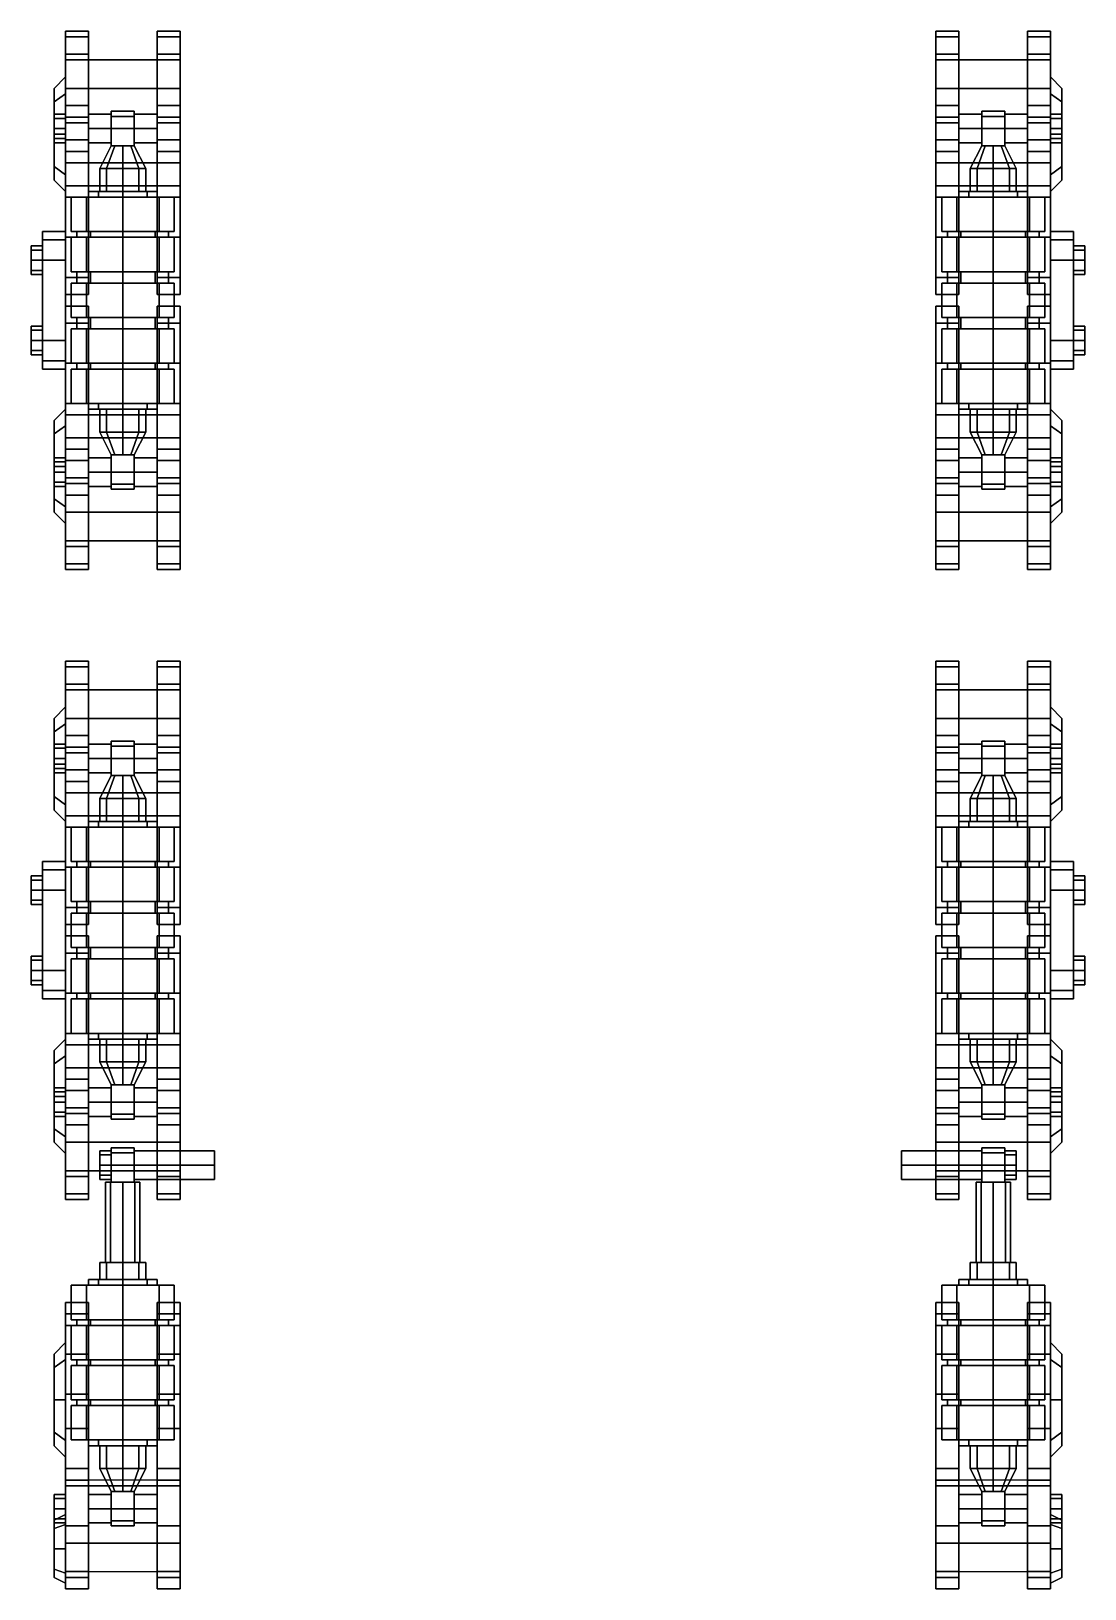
# Model space of a CAD drawing. Extents: x -0.92 to 0.92, y -1.42 to 1.3.
import ezdxf

# ---------------------------------------------------------------- set-up
doc = ezdxf.new("R2010")
doc.units = 0
doc.layers.add('SUSPENSION', color=5, linetype='CONTINUOUS')

msp = doc.modelspace()

# ---------------------------------------------------------------- linework, layer by layer
at = {"layer": 'SUSPENSION'}
for points in [[(-0.86, 1.29, 0.24), (-0.86, 1.29, 0.24), (-0.86, 1.22, 0.26), (-0.86, 1.3, 0.27)], [(-0.86, 1.3, 0.33), (-0.86, 1.3, 0.27), (-0.86, 1.22, 0.26), (-0.86, 1.1907, 0.3307)], [(-0.86, 1.3, 0.33), (-0.86, 1.3, 0.33), (-0.86, 1.1907, 0.3307), (-0.86, 1.29, 0.37)], [(-0.82, 1.3, 0.27), (-0.82, 1.29, 0.24), (-0.86, 1.29, 0.24), (-0.86, 1.3, 0.27)], [(-0.82, 1.3, 0.33), (-0.82, 1.3, 0.27), (-0.86, 1.3, 0.27), (-0.86, 1.3, 0.33)], [(-0.82, 1.29, 0.37), (-0.82, 1.3, 0.33), (-0.86, 1.3, 0.33), (-0.86, 1.29, 0.37)], [(-0.86, 1.25, 0.47), (-0.86, 1.29, 0.37), (-0.86, 1.1907, 0.3307), (-0.86, 1.12, 0.36)], [(-0.82, 1.25, 0.47), (-0.82, 1.29, 0.37), (-0.86, 1.29, 0.37), (-0.86, 1.25, 0.47)], [(-0.86, 1.29, 0.24), (-0.86, 1.26, 0.19), (-0.86, 1.1907, 0.1893), (-0.86, 1.22, 0.26)], [(-0.82, 1.29, 0.24), (-0.82, 1.26, 0.19), (-0.86, 1.26, 0.19), (-0.86, 1.29, 0.24)], [(-0.82, 0.94, 0.43), (-0.82, 1.26, 0.19), (-0.82, 1.29, 0.24), (-0.82, 1.3, 0.27)], [(-0.82, 0.94, 0.43), (-0.82, 1.3, 0.27), (-0.82, 1.3, 0.33), (-0.82, 1.29, 0.37)], [(-0.82, 0.94, 0.43), (-0.82, 1.29, 0.37), (-0.82, 1.25, 0.47), (-0.82, 1.01, 0.47)], [(-0.66, 1.29, 0.37), (-0.66, 1.3, 0.33), (-0.7, 1.3, 0.33), (-0.7, 1.29, 0.37)], [(-0.66, 1.3, 0.33), (-0.66, 1.3, 0.27), (-0.7, 1.3, 0.27), (-0.7, 1.3, 0.33)], [(-0.66, 1.3, 0.27), (-0.66, 1.29, 0.24), (-0.7, 1.29, 0.24), (-0.7, 1.3, 0.27)], [(-0.7, 1.3, 0.33), (-0.7, 1.3, 0.27), (-0.7, 0.94, 0.43), (-0.7, 1.29, 0.37)], [(-0.7, 1.29, 0.24), (-0.7, 1.26, 0.19), (-0.7, 0.94, 0.43), (-0.7, 1.3, 0.27)], [(-0.66, 1.25, 0.47), (-0.66, 1.29, 0.37), (-0.7, 1.29, 0.37), (-0.7, 1.25, 0.47)], [(-0.7, 1.25, 0.47), (-0.7, 1.29, 0.37), (-0.7, 0.94, 0.43), (-0.7, 1.01, 0.47)], [(-0.66, 1.29, 0.24), (-0.66, 1.26, 0.19), (-0.7, 1.26, 0.19), (-0.7, 1.29, 0.24)], [(-0.66, 0.94, 0.43), (-0.66, 1.3, 0.27), (-0.66, 1.3, 0.33), (-0.66, 1.29, 0.37)], [(-0.66, 0.94, 0.43), (-0.66, 1.26, 0.19), (-0.66, 1.29, 0.24), (-0.66, 1.3, 0.27)], [(-0.66, 0.94, 0.43), (-0.66, 1.29, 0.37), (-0.66, 1.25, 0.47), (-0.66, 1.01, 0.47)], [(0.66, 1.29, 0.24), (0.66, 1.26, 0.19), (0.66, 0.94, 0.43), (0.66, 1.3, 0.27)], [(0.66, 1.3, 0.33), (0.66, 1.3, 0.27), (0.66, 0.94, 0.43), (0.66, 1.29, 0.37)], [(0.7, 1.3, 0.27), (0.7, 1.29, 0.24), (0.66, 1.29, 0.24), (0.66, 1.3, 0.27)], [(0.7, 1.3, 0.33), (0.7, 1.3, 0.27), (0.66, 1.3, 0.27), (0.66, 1.3, 0.33)], [(0.7, 1.29, 0.37), (0.7, 1.3, 0.33), (0.66, 1.3, 0.33), (0.66, 1.29, 0.37)], [(0.66, 1.25, 0.47), (0.66, 1.29, 0.37), (0.66, 0.94, 0.43), (0.66, 1.01, 0.47)], [(0.7, 1.25, 0.47), (0.7, 1.29, 0.37), (0.66, 1.29, 0.37), (0.66, 1.25, 0.47)], [(0.7, 1.29, 0.24), (0.7, 1.26, 0.19), (0.66, 1.26, 0.19), (0.66, 1.29, 0.24)], [(0.7, 0.94, 0.43), (0.7, 1.26, 0.19), (0.7, 1.29, 0.24), (0.7, 1.3, 0.27)], [(0.7, 0.94, 0.43), (0.7, 1.3, 0.27), (0.7, 1.3, 0.33), (0.7, 1.29, 0.37)], [(0.7, 0.94, 0.43), (0.7, 1.29, 0.37), (0.7, 1.25, 0.47), (0.7, 1.01, 0.47)], [(0.82, 1.3, 0.33), (0.82, 1.3, 0.27), (0.82, 0.94, 0.43), (0.82, 1.29, 0.37)], [(0.82, 1.29, 0.24), (0.82, 1.26, 0.19), (0.82, 0.94, 0.43), (0.82, 1.3, 0.27)], [(0.86, 1.29, 0.37), (0.86, 1.3, 0.33), (0.82, 1.3, 0.33), (0.82, 1.29, 0.37)], [(0.86, 1.3, 0.33), (0.86, 1.3, 0.27), (0.82, 1.3, 0.27), (0.82, 1.3, 0.33)], [(0.86, 1.3, 0.27), (0.86, 1.29, 0.24), (0.82, 1.29, 0.24), (0.82, 1.3, 0.27)], [(0.86, 1.25, 0.47), (0.86, 1.29, 0.37), (0.82, 1.29, 0.37), (0.82, 1.25, 0.47)], [(0.82, 1.25, 0.47), (0.82, 1.29, 0.37), (0.82, 0.94, 0.43), (0.82, 1.01, 0.47)], [(0.86, 1.29, 0.24), (0.86, 1.26, 0.19), (0.82, 1.26, 0.19), (0.82, 1.29, 0.24)], [(0.86, 1.22, 0.26), (0.86, 1.29, 0.24), (0.86, 1.29, 0.24), (0.86, 1.3, 0.27)], [(0.86, 1.3, 0.27), (0.86, 1.3, 0.33), (0.86, 1.1907, 0.3307), (0.86, 1.22, 0.26)], [(0.86, 1.1907, 0.3307), (0.86, 1.3, 0.33), (0.86, 1.3, 0.33), (0.86, 1.29, 0.37)], [(0.86, 1.29, 0.37), (0.86, 1.25, 0.47), (0.86, 1.12, 0.36), (0.86, 1.1907, 0.3307)], [(0.86, 1.26, 0.19), (0.86, 1.29, 0.24), (0.86, 1.22, 0.26), (0.86, 1.1907, 0.1893)], [(-0.86, 1.17, 0.14), (-0.86, 1.17, 0.14), (-0.86, 1.1907, 0.1893), (-0.86, 1.26, 0.19)], [(-0.82, 1.26, 0.19), (-0.82, 1.17, 0.14), (-0.86, 1.17, 0.14), (-0.86, 1.26, 0.19)], [(-0.82, 0.94, 0.43), (-0.82, 1.14, 0.14), (-0.82, 1.17, 0.14), (-0.82, 1.26, 0.19)], [(-0.66, 1.26, 0.19), (-0.66, 1.17, 0.14), (-0.7, 1.17, 0.14), (-0.7, 1.26, 0.19)], [(-0.7, 1.17, 0.14), (-0.7, 1.14, 0.14), (-0.7, 0.94, 0.43), (-0.7, 1.26, 0.19)], [(-0.66, 0.94, 0.43), (-0.66, 1.14, 0.14), (-0.66, 1.17, 0.14), (-0.66, 1.26, 0.19)], [(0.66, 1.17, 0.14), (0.66, 1.14, 0.14), (0.66, 0.94, 0.43), (0.66, 1.26, 0.19)], [(0.7, 1.26, 0.19), (0.7, 1.17, 0.14), (0.66, 1.17, 0.14), (0.66, 1.26, 0.19)], [(0.7, 0.94, 0.43), (0.7, 1.14, 0.14), (0.7, 1.17, 0.14), (0.7, 1.26, 0.19)], [(0.82, 1.17, 0.14), (0.82, 1.14, 0.14), (0.82, 0.94, 0.43), (0.82, 1.26, 0.19)], [(0.86, 1.26, 0.19), (0.86, 1.17, 0.14), (0.82, 1.17, 0.14), (0.82, 1.26, 0.19)], [(0.86, 1.1907, 0.1893), (0.86, 1.17, 0.14), (0.86, 1.17, 0.14), (0.86, 1.26, 0.19)], [(-0.86, 1.25, 0.47), (-0.86, 1.12, 0.36), (-0.86, 0.94, 0.43), (-0.86, 1.01, 0.47)], [(-0.86, 1.2, 0.6), (-0.86, 1.25, 0.47), (-0.86, 1.01, 0.47), (-0.86, 1.03, 0.5)], [(-0.66, 1.2, 0.6), (-0.66, 1.25, 0.47), (-0.86, 1.25, 0.47), (-0.86, 1.2, 0.6)], [(-0.82, 1.25, 0.47), (-0.7, 1.25, 0.47), (-0.7, 1.01, 0.47), (-0.82, 1.01, 0.47)], [(-0.66, 1.01, 0.47), (-0.66, 1.25, 0.47), (-0.66, 1.2, 0.6), (-0.66, 1.03, 0.5)], [(0.66, 1.2, 0.6), (0.66, 1.25, 0.47), (0.66, 1.01, 0.47), (0.66, 1.03, 0.5)], [(0.86, 1.2, 0.6), (0.86, 1.25, 0.47), (0.66, 1.25, 0.47), (0.66, 1.2, 0.6)], [(0.7, 1.25, 0.47), (0.82, 1.25, 0.47), (0.82, 1.01, 0.47), (0.7, 1.01, 0.47)], [(0.86, 1.01, 0.47), (0.86, 1.12, 0.36), (0.86, 1.25, 0.47)], [(0.86, 1.01, 0.47), (0.86, 1.25, 0.47), (0.86, 1.2, 0.6), (0.86, 1.03, 0.5)], [(-0.86, 1.22, 0.26), (-0.86, 1.1907, 0.1893), (-0.88, 1.1766, 0.2034), (-0.88, 1.2, 0.26)], [(-0.86, 1.1907, 0.3307), (-0.86, 1.22, 0.26), (-0.88, 1.2, 0.26), (-0.88, 1.1766, 0.3166)], [(-0.88, 1.0634, 0.3166), (-0.88, 1.2, 0.26), (-0.88, 1.1766, 0.2034), (-0.88, 1.04, 0.26)], [(-0.88, 1.12, 0.34), (-0.88, 1.1766, 0.3166), (-0.88, 1.2, 0.26), (-0.88, 1.0634, 0.3166)], [(-0.86, 1.2, 0.6), (-0.86, 1.03, 0.5), (-0.86, 1.03, 0.5), (-0.86, 1.07, 0.6)], [(-0.86, 1.17, 0.68), (-0.86, 1.2, 0.6), (-0.86, 1.07, 0.6), (-0.86, 1.09, 0.68)], [(-0.82, 1.17, 0.68), (-0.82, 1.2, 0.6), (-0.86, 1.2, 0.6), (-0.86, 1.17, 0.68)], [(-0.82, 1.07, 0.6), (-0.82, 1.2, 0.6), (-0.82, 1.17, 0.68), (-0.82, 1.09, 0.68)], [(-0.7, 1.2, 0.6), (-0.82, 1.2, 0.6), (-0.82, 1.07, 0.6), (-0.7, 1.07, 0.6)], [(-0.66, 1.17, 0.68), (-0.66, 1.2, 0.6), (-0.7, 1.2, 0.6), (-0.7, 1.17, 0.68)], [(-0.7, 1.17, 0.68), (-0.7, 1.2, 0.6), (-0.7, 1.07, 0.6), (-0.7, 1.09, 0.68)], [(-0.66, 1.07, 0.6), (-0.66, 1.2, 0.6), (-0.66, 1.17, 0.68), (-0.66, 1.09, 0.68)], [(-0.66, 1.03, 0.5), (-0.66, 1.03, 0.5), (-0.66, 1.2, 0.6), (-0.66, 1.07, 0.6)], [(0.66, 1.2, 0.6), (0.66, 1.03, 0.5), (0.66, 1.03, 0.5), (0.66, 1.07, 0.6)], [(0.66, 1.17, 0.68), (0.66, 1.2, 0.6), (0.66, 1.07, 0.6), (0.66, 1.09, 0.68)], [(0.7, 1.17, 0.68), (0.7, 1.2, 0.6), (0.66, 1.2, 0.6), (0.66, 1.17, 0.68)], [(0.7, 1.07, 0.6), (0.7, 1.2, 0.6), (0.7, 1.17, 0.68), (0.7, 1.09, 0.68)], [(0.82, 1.2, 0.6), (0.7, 1.2, 0.6), (0.7, 1.07, 0.6), (0.82, 1.07, 0.6)], [(0.86, 1.17, 0.68), (0.86, 1.2, 0.6), (0.82, 1.2, 0.6), (0.82, 1.17, 0.68)], [(0.82, 1.17, 0.68), (0.82, 1.2, 0.6), (0.82, 1.07, 0.6), (0.82, 1.09, 0.68)], [(0.86, 1.22, 0.26), (0.86, 1.1907, 0.3307), (0.88, 1.1766, 0.3166), (0.88, 1.2, 0.26)], [(0.86, 1.1907, 0.1893), (0.86, 1.22, 0.26), (0.88, 1.2, 0.26), (0.88, 1.1766, 0.2034)], [(0.86, 1.07, 0.6), (0.86, 1.2, 0.6), (0.86, 1.17, 0.68), (0.86, 1.09, 0.68)], [(0.86, 1.03, 0.5), (0.86, 1.03, 0.5), (0.86, 1.2, 0.6), (0.86, 1.07, 0.6)], [(0.88, 1.1766, 0.3166), (0.88, 1.04, 0.26), (0.88, 1.0634, 0.2034), (0.88, 1.2, 0.26)], [(0.88, 1.2, 0.26), (0.88, 1.0634, 0.2034), (0.88, 1.12, 0.18), (0.88, 1.1766, 0.2034)], [(-0.86, 1.1907, 0.1893), (-0.86, 1.12, 0.16), (-0.88, 1.12, 0.18), (-0.88, 1.1766, 0.2034)], [(-0.86, 1.12, 0.36), (-0.86, 1.1907, 0.3307), (-0.88, 1.1766, 0.3166), (-0.88, 1.12, 0.34)], [(-0.88, 1.04, 0.26), (-0.88, 1.1766, 0.2034), (-0.88, 1.12, 0.18), (-0.88, 1.0634, 0.2034)], [(-0.86, 1.17, 0.14), (-0.86, 1.14, 0.14), (-0.86, 1.12, 0.16), (-0.86, 1.1907, 0.1893)], [(-0.82, 1.17, 0.14), (-0.82, 1.14, 0.14), (-0.86, 1.14, 0.14), (-0.86, 1.17, 0.14)], [(-0.86, 1.15, 0.69), (-0.86, 1.17, 0.68), (-0.86, 1.09, 0.68), (-0.86, 1.11, 0.69)], [(-0.82, 1.15, 0.69), (-0.82, 1.17, 0.68), (-0.86, 1.17, 0.68), (-0.86, 1.15, 0.69)], [(-0.82, 1.09, 0.68), (-0.82, 1.17, 0.68), (-0.82, 1.15, 0.69), (-0.82, 1.11, 0.69)], [(-0.66, 1.17, 0.14), (-0.66, 1.14, 0.14), (-0.7, 1.14, 0.14), (-0.7, 1.17, 0.14)], [(-0.66, 1.15, 0.69), (-0.66, 1.17, 0.68), (-0.7, 1.17, 0.68), (-0.7, 1.15, 0.69)], [(-0.7, 1.15, 0.69), (-0.7, 1.17, 0.68), (-0.7, 1.09, 0.68), (-0.7, 1.11, 0.69)], [(-0.66, 1.09, 0.68), (-0.66, 1.17, 0.68), (-0.66, 1.15, 0.69), (-0.66, 1.11, 0.69)], [(0.7, 1.17, 0.14), (0.7, 1.14, 0.14), (0.66, 1.14, 0.14), (0.66, 1.17, 0.14)], [(0.66, 1.15, 0.69), (0.66, 1.17, 0.68), (0.66, 1.09, 0.68), (0.66, 1.11, 0.69)], [(0.7, 1.15, 0.69), (0.7, 1.17, 0.68), (0.66, 1.17, 0.68), (0.66, 1.15, 0.69)], [(0.7, 1.09, 0.68), (0.7, 1.17, 0.68), (0.7, 1.15, 0.69), (0.7, 1.11, 0.69)], [(0.86, 1.17, 0.14), (0.86, 1.14, 0.14), (0.82, 1.14, 0.14), (0.82, 1.17, 0.14)], [(0.86, 1.15, 0.69), (0.86, 1.17, 0.68), (0.82, 1.17, 0.68), (0.82, 1.15, 0.69)], [(0.82, 1.15, 0.69), (0.82, 1.17, 0.68), (0.82, 1.09, 0.68), (0.82, 1.11, 0.69)], [(0.86, 1.1907, 0.3307), (0.86, 1.12, 0.36), (0.88, 1.12, 0.34), (0.88, 1.1766, 0.3166)], [(0.86, 1.12, 0.16), (0.86, 1.1907, 0.1893), (0.88, 1.1766, 0.2034), (0.88, 1.12, 0.18)], [(0.86, 1.14, 0.14), (0.86, 1.17, 0.14), (0.86, 1.1907, 0.1893), (0.86, 1.12, 0.16)], [(0.86, 1.09, 0.68), (0.86, 1.17, 0.68), (0.86, 1.15, 0.69), (0.86, 1.11, 0.69)], [(0.88, 1.12, 0.34), (0.88, 1.0634, 0.3166), (0.88, 1.04, 0.26), (0.88, 1.1766, 0.3166)], [(-0.88, 1.1477, 0.6223), (-0.88, 1.13, 0.615), (-0.88, 1.1123, 0.6223), (-0.88, 1.155, 0.64)], [(-0.88, 1.1477, 0.6223), (-0.88, 1.155, 0.64), (-0.86, 1.155, 0.64), (-0.86, 1.1477, 0.6223)], [(-0.88, 1.155, 0.64), (-0.88, 1.1477, 0.6577), (-0.86, 1.1477, 0.6577), (-0.86, 1.155, 0.64)], [(-0.88, 1.155, 0.64), (-0.88, 1.1123, 0.6223), (-0.88, 1.105, 0.64), (-0.88, 1.1477, 0.6577)], [(-0.88, 1.13, 0.615), (-0.88, 1.1477, 0.6223), (-0.86, 1.1477, 0.6223), (-0.86, 1.13, 0.615)], [(-0.88, 1.1477, 0.6577), (-0.88, 1.13, 0.665), (-0.86, 1.13, 0.665), (-0.86, 1.1477, 0.6577)], [(-0.88, 1.1477, 0.6577), (-0.88, 1.105, 0.64), (-0.88, 1.1123, 0.6577), (-0.88, 1.13, 0.665)], [(-0.82, 1.11, 0.69), (-0.82, 1.15, 0.69), (-0.86, 1.15, 0.69), (-0.86, 1.11, 0.69)], [(-0.82, 1.155, 0.64), (-0.82, 1.13, 0.665), (-0.78, 1.13, 0.665), (-0.78, 1.155, 0.64)], [(-0.82, 1.13, 0.615), (-0.82, 1.155, 0.64), (-0.78, 1.155, 0.64), (-0.78, 1.13, 0.615)], [(-0.78, 1.1512, 0.6612), (-0.78, 1.16, 0.64), (-0.78, 1.16, 0.64), (-0.78, 1.1512, 0.6188)], [(-0.78, 1.1512, 0.6188), (-0.78, 1.16, 0.64), (-0.74, 1.16, 0.64), (-0.74, 1.1512, 0.6188)], [(-0.78, 1.16, 0.64), (-0.78, 1.1512, 0.6612), (-0.74, 1.1512, 0.6612), (-0.74, 1.16, 0.64)], [(-0.78, 1.13, 0.67), (-0.78, 1.1512, 0.6612), (-0.78, 1.1512, 0.6188), (-0.78, 1.13, 0.61)], [(-0.78, 1.13, 0.61), (-0.78, 1.1512, 0.6188), (-0.74, 1.1512, 0.6188), (-0.74, 1.13, 0.61)], [(-0.78, 1.1512, 0.6612), (-0.78, 1.13, 0.67), (-0.74, 1.13, 0.67), (-0.74, 1.1512, 0.6612)], [(-0.74, 1.1512, 0.6188), (-0.74, 1.16, 0.64), (-0.74, 1.16, 0.64), (-0.74, 1.1512, 0.6612)], [(-0.74, 1.155, 0.64), (-0.74, 1.13, 0.665), (-0.7, 1.13, 0.665), (-0.7, 1.155, 0.64)], [(-0.74, 1.13, 0.615), (-0.74, 1.155, 0.64), (-0.7, 1.155, 0.64), (-0.7, 1.13, 0.615)], [(-0.74, 1.13, 0.61), (-0.74, 1.1512, 0.6188), (-0.74, 1.1512, 0.6612), (-0.74, 1.13, 0.67)], [(-0.66, 1.11, 0.69), (-0.66, 1.15, 0.69), (-0.7, 1.15, 0.69), (-0.7, 1.11, 0.69)], [(0.7, 1.11, 0.69), (0.7, 1.15, 0.69), (0.66, 1.15, 0.69), (0.66, 1.11, 0.69)], [(0.74, 1.155, 0.64), (0.74, 1.13, 0.615), (0.7, 1.13, 0.615), (0.7, 1.155, 0.64)], [(0.74, 1.13, 0.665), (0.74, 1.155, 0.64), (0.7, 1.155, 0.64), (0.7, 1.13, 0.665)], [(0.74, 1.1512, 0.6612), (0.74, 1.16, 0.64), (0.74, 1.16, 0.64), (0.74, 1.1512, 0.6188)], [(0.78, 1.1512, 0.6612), (0.78, 1.16, 0.64), (0.74, 1.16, 0.64), (0.74, 1.1512, 0.6612)], [(0.78, 1.16, 0.64), (0.78, 1.1512, 0.6188), (0.74, 1.1512, 0.6188), (0.74, 1.16, 0.64)], [(0.74, 1.13, 0.67), (0.74, 1.1512, 0.6612), (0.74, 1.1512, 0.6188), (0.74, 1.13, 0.61)], [(0.78, 1.13, 0.67), (0.78, 1.1512, 0.6612), (0.74, 1.1512, 0.6612), (0.74, 1.13, 0.67)], [(0.78, 1.1512, 0.6188), (0.78, 1.13, 0.61), (0.74, 1.13, 0.61), (0.74, 1.1512, 0.6188)], [(0.78, 1.1512, 0.6188), (0.78, 1.16, 0.64), (0.78, 1.16, 0.64), (0.78, 1.1512, 0.6612)], [(0.82, 1.155, 0.64), (0.82, 1.13, 0.615), (0.78, 1.13, 0.615), (0.78, 1.155, 0.64)], [(0.82, 1.13, 0.665), (0.82, 1.155, 0.64), (0.78, 1.155, 0.64), (0.78, 1.13, 0.665)], [(0.78, 1.13, 0.61), (0.78, 1.1512, 0.6188), (0.78, 1.1512, 0.6612), (0.78, 1.13, 0.67)], [(0.86, 1.11, 0.69), (0.86, 1.15, 0.69), (0.82, 1.15, 0.69), (0.82, 1.11, 0.69)], [(0.88, 1.1477, 0.6577), (0.88, 1.155, 0.64), (0.86, 1.155, 0.64), (0.86, 1.1477, 0.6577)], [(0.88, 1.155, 0.64), (0.88, 1.1477, 0.6223), (0.86, 1.1477, 0.6223), (0.86, 1.155, 0.64)], [(0.88, 1.13, 0.665), (0.88, 1.1477, 0.6577), (0.86, 1.1477, 0.6577), (0.86, 1.13, 0.665)], [(0.88, 1.1477, 0.6223), (0.88, 1.13, 0.615), (0.86, 1.13, 0.615), (0.86, 1.1477, 0.6223)], [(0.88, 1.1123, 0.6577), (0.88, 1.155, 0.64), (0.88, 1.1477, 0.6577), (0.88, 1.13, 0.665)], [(0.88, 1.105, 0.64), (0.88, 1.1477, 0.6223), (0.88, 1.155, 0.64), (0.88, 1.1123, 0.6577)], [(0.88, 1.1123, 0.6223), (0.88, 1.13, 0.615), (0.88, 1.1477, 0.6223), (0.88, 1.105, 0.64)], [(-0.88, 1.1123, 0.6223), (-0.88, 1.13, 0.615), (-0.86, 1.13, 0.615), (-0.86, 1.1123, 0.6223)], [(-0.88, 1.13, 0.665), (-0.88, 1.1123, 0.6577), (-0.86, 1.1123, 0.6577), (-0.86, 1.13, 0.665)], [(-0.86, 1.12, 0.16), (-0.86, 1.0493, 0.1893), (-0.88, 1.0634, 0.2034), (-0.88, 1.12, 0.18)], [(-0.86, 1.0493, 0.3307), (-0.86, 1.12, 0.36), (-0.88, 1.12, 0.34), (-0.88, 1.0634, 0.3166)], [(-0.86, 1.14, 0.14), (-0.86, 0.87, 0.18), (-0.86, 1.0493, 0.1893), (-0.86, 1.12, 0.16)], [(-0.82, 1.14, 0.14), (-0.82, 0.87, 0.18), (-0.86, 0.87, 0.18), (-0.86, 1.14, 0.14)], [(-0.86, 0.94, 0.43), (-0.86, 0.94, 0.43), (-0.86, 1.12, 0.36), (-0.86, 1.0493, 0.3307)], [(-0.82, 0.87, 0.4), (-0.82, 0.87, 0.18), (-0.82, 1.14, 0.14), (-0.82, 0.94, 0.43)], [(-0.82, 1.13, 0.665), (-0.82, 1.105, 0.64), (-0.78, 1.105, 0.64), (-0.78, 1.13, 0.665)], [(-0.82, 1.105, 0.64), (-0.82, 1.13, 0.615), (-0.78, 1.13, 0.615), (-0.78, 1.105, 0.64)], [(-0.78, 1.1, 0.61), (-0.78, 1.1, 0.67), (-0.78, 1.13, 0.67), (-0.78, 1.13, 0.61)], [(-0.78, 1.13, 0.67), (-0.78, 1.1, 0.67), (-0.74, 1.1, 0.67), (-0.74, 1.13, 0.67)], [(-0.74, 1.13, 0.61), (-0.74, 1.1, 0.61), (-0.78, 1.1, 0.61), (-0.78, 1.13, 0.61)], [(-0.74, 1.13, 0.665), (-0.74, 1.105, 0.64), (-0.7, 1.105, 0.64), (-0.7, 1.13, 0.665)], [(-0.74, 1.105, 0.64), (-0.74, 1.13, 0.615), (-0.7, 1.13, 0.615), (-0.7, 1.105, 0.64)], [(-0.74, 1.13, 0.67), (-0.74, 1.1, 0.67), (-0.74, 1.1, 0.61), (-0.74, 1.13, 0.61)], [(-0.66, 1.14, 0.14), (-0.66, 0.87, 0.18), (-0.7, 0.87, 0.18), (-0.7, 1.14, 0.14)], [(-0.7, 1.14, 0.14), (-0.7, 0.87, 0.18), (-0.7, 0.87, 0.4), (-0.7, 0.94, 0.43)], [(-0.66, 0.87, 0.4), (-0.66, 0.87, 0.18), (-0.66, 1.14, 0.14), (-0.66, 0.94, 0.43)], [(0.66, 1.14, 0.14), (0.66, 0.87, 0.18), (0.66, 0.87, 0.4), (0.66, 0.94, 0.43)], [(0.7, 1.14, 0.14), (0.7, 0.87, 0.18), (0.66, 0.87, 0.18), (0.66, 1.14, 0.14)], [(0.7, 0.87, 0.4), (0.7, 0.87, 0.18), (0.7, 1.14, 0.14), (0.7, 0.94, 0.43)], [(0.74, 1.13, 0.615), (0.74, 1.105, 0.64), (0.7, 1.105, 0.64), (0.7, 1.13, 0.615)], [(0.74, 1.105, 0.64), (0.74, 1.13, 0.665), (0.7, 1.13, 0.665), (0.7, 1.105, 0.64)], [(0.78, 1.13, 0.61), (0.78, 1.1, 0.61), (0.74, 1.1, 0.61), (0.74, 1.13, 0.61)], [(0.74, 1.13, 0.61), (0.74, 1.1, 0.61), (0.74, 1.1, 0.67), (0.74, 1.13, 0.67)], [(0.74, 1.13, 0.67), (0.74, 1.1, 0.67), (0.78, 1.1, 0.67), (0.78, 1.13, 0.67)], [(0.82, 1.13, 0.615), (0.82, 1.105, 0.64), (0.78, 1.105, 0.64), (0.78, 1.13, 0.615)], [(0.82, 1.105, 0.64), (0.82, 1.13, 0.665), (0.78, 1.13, 0.665), (0.78, 1.105, 0.64)], [(0.78, 1.1, 0.67), (0.78, 1.1, 0.61), (0.78, 1.13, 0.61), (0.78, 1.13, 0.67)], [(0.82, 1.14, 0.14), (0.82, 0.87, 0.18), (0.82, 0.87, 0.4), (0.82, 0.94, 0.43)], [(0.86, 1.14, 0.14), (0.86, 0.87, 0.18), (0.82, 0.87, 0.18), (0.82, 1.14, 0.14)], [(0.86, 0.87, 0.18), (0.86, 1.14, 0.14), (0.86, 1.12, 0.16), (0.86, 1.0493, 0.1893)], [(0.88, 1.1123, 0.6577), (0.88, 1.13, 0.665), (0.86, 1.13, 0.665), (0.86, 1.1123, 0.6577)], [(0.88, 1.13, 0.615), (0.88, 1.1123, 0.6223), (0.86, 1.1123, 0.6223), (0.86, 1.13, 0.615)], [(0.86, 0.94, 0.43), (0.86, 1.0493, 0.3307), (0.86, 1.12, 0.36), (0.86, 1.01, 0.47)], [(0.86, 1.12, 0.36), (0.86, 1.0493, 0.3307), (0.88, 1.0634, 0.3166), (0.88, 1.12, 0.34)], [(0.86, 1.0493, 0.1893), (0.86, 1.12, 0.16), (0.88, 1.12, 0.18), (0.88, 1.0634, 0.2034)], [(-0.88, 1.105, 0.64), (-0.88, 1.1123, 0.6223), (-0.86, 1.1123, 0.6223), (-0.86, 1.105, 0.64)], [(-0.88, 1.1123, 0.6577), (-0.88, 1.105, 0.64), (-0.86, 1.105, 0.64), (-0.86, 1.1123, 0.6577)], [(-0.86, 1.11, 0.69), (-0.86, 1.09, 0.68), (-0.82, 1.09, 0.68), (-0.82, 1.11, 0.69)], [(-0.86, 1.09, 0.68), (-0.86, 1.07, 0.6), (-0.82, 1.07, 0.6), (-0.82, 1.09, 0.68)], [(-0.7883, 1.06, 0.6117), (-0.8, 1.06, 0.64), (-0.78, 1.1, 0.64), (-0.7741, 1.1, 0.6259)], [(-0.8, 1.06, 0.64), (-0.7883, 1.06, 0.6683), (-0.7741, 1.1, 0.6541), (-0.78, 1.1, 0.64)], [(-0.76, 1.06, 0.6), (-0.7883, 1.06, 0.6117), (-0.7741, 1.1, 0.6259), (-0.76, 1.1, 0.62)], [(-0.7883, 1.06, 0.6683), (-0.76, 1.06, 0.68), (-0.76, 1.1, 0.66), (-0.7741, 1.1, 0.6541)], [(-0.74, 1.1, 0.61), (-0.74, 1.1, 0.67), (-0.78, 1.1, 0.67), (-0.78, 1.1, 0.61)], [(-0.7317, 1.06, 0.6117), (-0.76, 1.06, 0.6), (-0.76, 1.1, 0.62), (-0.7459, 1.1, 0.6259)], [(-0.76, 1.06, 0.68), (-0.7317, 1.06, 0.6683), (-0.7459, 1.1, 0.6541), (-0.76, 1.1, 0.66)], [(-0.72, 1.06, 0.64), (-0.7317, 1.06, 0.6117), (-0.7459, 1.1, 0.6259), (-0.74, 1.1, 0.64)], [(-0.7317, 1.06, 0.6683), (-0.72, 1.06, 0.64), (-0.74, 1.1, 0.64), (-0.7459, 1.1, 0.6541)], [(-0.7, 1.11, 0.69), (-0.7, 1.09, 0.68), (-0.66, 1.09, 0.68), (-0.66, 1.11, 0.69)], [(-0.7, 1.09, 0.68), (-0.7, 1.07, 0.6), (-0.66, 1.07, 0.6), (-0.66, 1.09, 0.68)], [(0.66, 1.11, 0.69), (0.66, 1.09, 0.68), (0.7, 1.09, 0.68), (0.7, 1.11, 0.69)], [(0.66, 1.09, 0.68), (0.66, 1.07, 0.6), (0.7, 1.07, 0.6), (0.7, 1.09, 0.68)], [(0.72, 1.06, 0.64), (0.7317, 1.06, 0.6683), (0.7459, 1.1, 0.6541), (0.74, 1.1, 0.64)], [(0.7317, 1.06, 0.6117), (0.72, 1.06, 0.64), (0.74, 1.1, 0.64), (0.7459, 1.1, 0.6259)], [(0.7317, 1.06, 0.6683), (0.76, 1.06, 0.68), (0.76, 1.1, 0.66), (0.7459, 1.1, 0.6541)], [(0.76, 1.06, 0.6), (0.7317, 1.06, 0.6117), (0.7459, 1.1, 0.6259), (0.76, 1.1, 0.62)], [(0.74, 1.1, 0.67), (0.74, 1.1, 0.61), (0.78, 1.1, 0.61), (0.78, 1.1, 0.67)], [(0.76, 1.06, 0.68), (0.7883, 1.06, 0.6683), (0.7741, 1.1, 0.6541), (0.76, 1.1, 0.66)], [(0.7883, 1.06, 0.6117), (0.76, 1.06, 0.6), (0.76, 1.1, 0.62), (0.7741, 1.1, 0.6259)], [(0.7883, 1.06, 0.6683), (0.8, 1.06, 0.64), (0.78, 1.1, 0.64), (0.7741, 1.1, 0.6541)], [(0.8, 1.06, 0.64), (0.7883, 1.06, 0.6117), (0.7741, 1.1, 0.6259), (0.78, 1.1, 0.64)], [(0.82, 1.11, 0.69), (0.82, 1.09, 0.68), (0.86, 1.09, 0.68), (0.86, 1.11, 0.69)], [(0.82, 1.09, 0.68), (0.82, 1.07, 0.6), (0.86, 1.07, 0.6), (0.86, 1.09, 0.68)], [(0.88, 1.105, 0.64), (0.88, 1.1123, 0.6577), (0.86, 1.1123, 0.6577), (0.86, 1.105, 0.64)], [(0.88, 1.1123, 0.6223), (0.88, 1.105, 0.64), (0.86, 1.105, 0.64), (0.86, 1.1123, 0.6223)], [(-0.86, 1.0493, 0.1893), (-0.86, 1.02, 0.26), (-0.88, 1.04, 0.26), (-0.88, 1.0634, 0.2034)], [(-0.86, 1.02, 0.26), (-0.86, 1.0493, 0.3307), (-0.88, 1.0634, 0.3166), (-0.88, 1.04, 0.26)], [(-0.86, 1.07, 0.6), (-0.86, 1.03, 0.5), (-0.66, 1.03, 0.5), (-0.66, 1.07, 0.6)], [(0.66, 1.07, 0.6), (0.66, 1.03, 0.5), (0.86, 1.03, 0.5), (0.86, 1.07, 0.6)], [(0.86, 1.0493, 0.3307), (0.86, 1.02, 0.26), (0.88, 1.04, 0.26), (0.88, 1.0634, 0.3166)], [(0.86, 1.02, 0.26), (0.86, 1.0493, 0.1893), (0.88, 1.0634, 0.2034), (0.88, 1.04, 0.26)], [(-0.86, 0.94, 0.43), (-0.86, 0.94, 0.43), (-0.86, 1.0493, 0.3307), (-0.86, 1.02, 0.26)], [(-0.86, 0.87, 0.18), (-0.86, 0.87, 0.18), (-0.86, 1.02, 0.26), (-0.86, 1.0493, 0.1893)], [(-0.7883, 1.06, 0.6683), (-0.8, 1.06, 0.64), (-0.8, 1.02, 0.64), (-0.7883, 1.02, 0.6683)], [(-0.8, 1.06, 0.64), (-0.7883, 1.06, 0.6117), (-0.7883, 1.02, 0.6117), (-0.8, 1.02, 0.64)], [(-0.76, 1.06, 0.68), (-0.7883, 1.06, 0.6683), (-0.7883, 1.02, 0.6683), (-0.76, 1.02, 0.68)], [(-0.7883, 1.06, 0.6117), (-0.76, 1.06, 0.6), (-0.76, 1.02, 0.6), (-0.7883, 1.02, 0.6117)], [(-0.7317, 1.06, 0.6683), (-0.76, 1.06, 0.68), (-0.76, 1.02, 0.68), (-0.7317, 1.02, 0.6683)], [(-0.76, 1.06, 0.6), (-0.7317, 1.06, 0.6117), (-0.7317, 1.02, 0.6117), (-0.76, 1.02, 0.6)], [(-0.72, 1.06, 0.64), (-0.7317, 1.06, 0.6683), (-0.7317, 1.02, 0.6683), (-0.72, 1.02, 0.64)], [(-0.7317, 1.06, 0.6117), (-0.72, 1.06, 0.64), (-0.72, 1.02, 0.64), (-0.7317, 1.02, 0.6117)], [(0.72, 1.06, 0.64), (0.7317, 1.06, 0.6117), (0.7317, 1.02, 0.6117), (0.72, 1.02, 0.64)], [(0.7317, 1.06, 0.6683), (0.72, 1.06, 0.64), (0.72, 1.02, 0.64), (0.7317, 1.02, 0.6683)], [(0.7317, 1.06, 0.6117), (0.76, 1.06, 0.6), (0.76, 1.02, 0.6), (0.7317, 1.02, 0.6117)], [(0.76, 1.06, 0.68), (0.7317, 1.06, 0.6683), (0.7317, 1.02, 0.6683), (0.76, 1.02, 0.68)], [(0.76, 1.06, 0.6), (0.7883, 1.06, 0.6117), (0.7883, 1.02, 0.6117), (0.76, 1.02, 0.6)], [(0.7883, 1.06, 0.6683), (0.76, 1.06, 0.68), (0.76, 1.02, 0.68), (0.7883, 1.02, 0.6683)], [(0.7883, 1.06, 0.6117), (0.8, 1.06, 0.64), (0.8, 1.02, 0.64), (0.7883, 1.02, 0.6117)], [(0.8, 1.06, 0.64), (0.7883, 1.06, 0.6683), (0.7883, 1.02, 0.6683), (0.8, 1.02, 0.64)], [(0.86, 0.87, 0.4), (0.86, 0.87, 0.18), (0.86, 1.0493, 0.3307), (0.86, 0.94, 0.43)], [(0.86, 0.87, 0.18), (0.86, 0.87, 0.18), (0.86, 1.02, 0.26), (0.86, 1.0493, 0.3307)], [(0.86, 0.87, 0.18), (0.86, 0.87, 0.18), (0.86, 1.0493, 0.1893), (0.86, 1.02, 0.26)], [(-0.86, 1.03, 0.5), (-0.86, 1.01, 0.47), (-0.66, 1.01, 0.47), (-0.66, 1.03, 0.5)], [(-0.86, 1.03, 0.5), (-0.86, 1.03, 0.5), (-0.66, 1.03, 0.5)], [(-0.86, 1.02, 0.26), (-0.86, 0.87, 0.18), (-0.86, 0.87, 0.4), (-0.86, 0.94, 0.43)], [(-0.86, 1.01, 0.47), (-0.86, 0.94, 0.43), (-0.82, 0.94, 0.43), (-0.82, 1.01, 0.47)], [(-0.82, 1.01, 0.64), (-0.8024, 1.01, 0.5976), (-0.8236, 1.01, 0.5764), (-0.85, 1.01, 0.64)], [(-0.8024, 1.01, 0.6824), (-0.82, 1.01, 0.64), (-0.85, 1.01, 0.64), (-0.8236, 1.01, 0.7036)], [(-0.8236, 1.01, 0.7036), (-0.85, 1.01, 0.64), (-0.85, 0.95, 0.64), (-0.8236, 0.95, 0.7036)], [(-0.85, 1.01, 0.64), (-0.8236, 1.01, 0.5764), (-0.8236, 0.95, 0.5764), (-0.85, 0.95, 0.64)], [(-0.8024, 1.01, 0.5976), (-0.76, 1.01, 0.58), (-0.76, 1.01, 0.55), (-0.8236, 1.01, 0.5764)], [(-0.76, 1.01, 0.7), (-0.8024, 1.01, 0.6824), (-0.8236, 1.01, 0.7036), (-0.76, 1.01, 0.73)], [(-0.76, 1.01, 0.73), (-0.8236, 1.01, 0.7036), (-0.8236, 0.95, 0.7036), (-0.76, 0.95, 0.73)], [(-0.8236, 1.01, 0.5764), (-0.76, 1.01, 0.55), (-0.76, 0.95, 0.55), (-0.8236, 0.95, 0.5764)], [(-0.8, 1.02, 0.64), (-0.7883, 1.02, 0.6117), (-0.8024, 1.02, 0.5976), (-0.82, 1.02, 0.64)], [(-0.7883, 1.02, 0.6683), (-0.8, 1.02, 0.64), (-0.82, 1.02, 0.64), (-0.8024, 1.02, 0.6824)], [(-0.8024, 1.02, 0.6824), (-0.82, 1.02, 0.64), (-0.82, 1.01, 0.64), (-0.8024, 1.01, 0.6824)], [(-0.82, 1.02, 0.64), (-0.8024, 1.02, 0.5976), (-0.8024, 1.01, 0.5976), (-0.82, 1.01, 0.64)], [(-0.7883, 1.02, 0.6117), (-0.76, 1.02, 0.6), (-0.76, 1.02, 0.58), (-0.8024, 1.02, 0.5976)], [(-0.76, 1.02, 0.68), (-0.7883, 1.02, 0.6683), (-0.8024, 1.02, 0.6824), (-0.76, 1.02, 0.7)], [(-0.76, 1.02, 0.7), (-0.8024, 1.02, 0.6824), (-0.8024, 1.01, 0.6824), (-0.76, 1.01, 0.7)], [(-0.8024, 1.02, 0.5976), (-0.76, 1.02, 0.58), (-0.76, 1.01, 0.58), (-0.8024, 1.01, 0.5976)], [(-0.7317, 1.02, 0.6683), (-0.76, 1.02, 0.68), (-0.76, 1.02, 0.7), (-0.7176, 1.02, 0.6824)], [(-0.76, 1.02, 0.6), (-0.7317, 1.02, 0.6117), (-0.7176, 1.02, 0.5976), (-0.76, 1.02, 0.58)], [(-0.7176, 1.02, 0.6824), (-0.76, 1.02, 0.7), (-0.76, 1.01, 0.7), (-0.7176, 1.01, 0.6824)], [(-0.76, 1.02, 0.58), (-0.7176, 1.02, 0.5976), (-0.7176, 1.01, 0.5976), (-0.76, 1.01, 0.58)], [(-0.7176, 1.01, 0.6824), (-0.76, 1.01, 0.7), (-0.76, 1.01, 0.73), (-0.6964, 1.01, 0.7036)], [(-0.76, 1.01, 0.58), (-0.7176, 1.01, 0.5976), (-0.6964, 1.01, 0.5764), (-0.76, 1.01, 0.55)], [(-0.6964, 1.01, 0.7036), (-0.76, 1.01, 0.73), (-0.76, 0.95, 0.73), (-0.6964, 0.95, 0.7036)], [(-0.76, 1.01, 0.55), (-0.6964, 1.01, 0.5764), (-0.6964, 0.95, 0.5764), (-0.76, 0.95, 0.55)], [(-0.72, 1.02, 0.64), (-0.7317, 1.02, 0.6683), (-0.7176, 1.02, 0.6824), (-0.7, 1.02, 0.64)], [(-0.7317, 1.02, 0.6117), (-0.72, 1.02, 0.64), (-0.7, 1.02, 0.64), (-0.7176, 1.02, 0.5976)], [(-0.7, 1.02, 0.64), (-0.7176, 1.02, 0.6824), (-0.7176, 1.01, 0.6824), (-0.7, 1.01, 0.64)], [(-0.7176, 1.02, 0.5976), (-0.7, 1.02, 0.64), (-0.7, 1.01, 0.64), (-0.7176, 1.01, 0.5976)], [(-0.7, 1.01, 0.64), (-0.7176, 1.01, 0.6824), (-0.6964, 1.01, 0.7036), (-0.67, 1.01, 0.64)], [(-0.7176, 1.01, 0.5976), (-0.7, 1.01, 0.64), (-0.67, 1.01, 0.64), (-0.6964, 1.01, 0.5764)], [(-0.7, 1.01, 0.47), (-0.7, 0.94, 0.43), (-0.66, 0.94, 0.43), (-0.66, 1.01, 0.47)], [(-0.67, 1.01, 0.64), (-0.6964, 1.01, 0.7036), (-0.6964, 0.95, 0.7036), (-0.67, 0.95, 0.64)], [(-0.6964, 1.01, 0.5764), (-0.67, 1.01, 0.64), (-0.67, 0.95, 0.64), (-0.6964, 0.95, 0.5764)], [(0.66, 1.03, 0.5), (0.66, 1.01, 0.47), (0.86, 1.01, 0.47), (0.86, 1.03, 0.5)], [(0.66, 1.03, 0.5), (0.66, 1.03, 0.5), (0.86, 1.03, 0.5)], [(0.66, 1.01, 0.47), (0.66, 0.94, 0.43), (0.7, 0.94, 0.43), (0.7, 1.01, 0.47)], [(0.7, 1.01, 0.64), (0.7176, 1.01, 0.5976), (0.6964, 1.01, 0.5764), (0.67, 1.01, 0.64)], [(0.7176, 1.01, 0.6824), (0.7, 1.01, 0.64), (0.67, 1.01, 0.64), (0.6964, 1.01, 0.7036)], [(0.67, 1.01, 0.64), (0.6964, 1.01, 0.5764), (0.6964, 0.95, 0.5764), (0.67, 0.95, 0.64)], [(0.6964, 1.01, 0.7036), (0.67, 1.01, 0.64), (0.67, 0.95, 0.64), (0.6964, 0.95, 0.7036)], [(0.7176, 1.01, 0.5976), (0.76, 1.01, 0.58), (0.76, 1.01, 0.55), (0.6964, 1.01, 0.5764)], [(0.76, 1.01, 0.7), (0.7176, 1.01, 0.6824), (0.6964, 1.01, 0.7036), (0.76, 1.01, 0.73)], [(0.6964, 1.01, 0.5764), (0.76, 1.01, 0.55), (0.76, 0.95, 0.55), (0.6964, 0.95, 0.5764)], [(0.76, 1.01, 0.73), (0.6964, 1.01, 0.7036), (0.6964, 0.95, 0.7036), (0.76, 0.95, 0.73)], [(0.72, 1.02, 0.64), (0.7317, 1.02, 0.6117), (0.7176, 1.02, 0.5976), (0.7, 1.02, 0.64)], [(0.7317, 1.02, 0.6683), (0.72, 1.02, 0.64), (0.7, 1.02, 0.64), (0.7176, 1.02, 0.6824)], [(0.7, 1.02, 0.64), (0.7176, 1.02, 0.5976), (0.7176, 1.01, 0.5976), (0.7, 1.01, 0.64)], [(0.7176, 1.02, 0.6824), (0.7, 1.02, 0.64), (0.7, 1.01, 0.64), (0.7176, 1.01, 0.6824)], [(0.7317, 1.02, 0.6117), (0.76, 1.02, 0.6), (0.76, 1.02, 0.58), (0.7176, 1.02, 0.5976)], [(0.76, 1.02, 0.68), (0.7317, 1.02, 0.6683), (0.7176, 1.02, 0.6824), (0.76, 1.02, 0.7)], [(0.7176, 1.02, 0.5976), (0.76, 1.02, 0.58), (0.76, 1.01, 0.58), (0.7176, 1.01, 0.5976)], [(0.76, 1.02, 0.7), (0.7176, 1.02, 0.6824), (0.7176, 1.01, 0.6824), (0.76, 1.01, 0.7)], [(0.7883, 1.02, 0.6683), (0.76, 1.02, 0.68), (0.76, 1.02, 0.7), (0.8024, 1.02, 0.6824)], [(0.76, 1.02, 0.6), (0.7883, 1.02, 0.6117), (0.8024, 1.02, 0.5976), (0.76, 1.02, 0.58)], [(0.76, 1.02, 0.58), (0.8024, 1.02, 0.5976), (0.8024, 1.01, 0.5976), (0.76, 1.01, 0.58)], [(0.8024, 1.02, 0.6824), (0.76, 1.02, 0.7), (0.76, 1.01, 0.7), (0.8024, 1.01, 0.6824)], [(0.8024, 1.01, 0.6824), (0.76, 1.01, 0.7), (0.76, 1.01, 0.73), (0.8236, 1.01, 0.7036)], [(0.76, 1.01, 0.58), (0.8024, 1.01, 0.5976), (0.8236, 1.01, 0.5764), (0.76, 1.01, 0.55)], [(0.76, 1.01, 0.55), (0.8236, 1.01, 0.5764), (0.8236, 0.95, 0.5764), (0.76, 0.95, 0.55)], [(0.8236, 1.01, 0.7036), (0.76, 1.01, 0.73), (0.76, 0.95, 0.73), (0.8236, 0.95, 0.7036)], [(0.8, 1.02, 0.64), (0.7883, 1.02, 0.6683), (0.8024, 1.02, 0.6824), (0.82, 1.02, 0.64)], [(0.7883, 1.02, 0.6117), (0.8, 1.02, 0.64), (0.82, 1.02, 0.64), (0.8024, 1.02, 0.5976)], [(0.8024, 1.02, 0.5976), (0.82, 1.02, 0.64), (0.82, 1.01, 0.64), (0.8024, 1.01, 0.5976)], [(0.82, 1.02, 0.64), (0.8024, 1.02, 0.6824), (0.8024, 1.01, 0.6824), (0.82, 1.01, 0.64)], [(0.82, 1.01, 0.64), (0.8024, 1.01, 0.6824), (0.8236, 1.01, 0.7036), (0.85, 1.01, 0.64)], [(0.8024, 1.01, 0.5976), (0.82, 1.01, 0.64), (0.85, 1.01, 0.64), (0.8236, 1.01, 0.5764)], [(0.82, 1.01, 0.47), (0.82, 0.94, 0.43), (0.86, 0.94, 0.43), (0.86, 1.01, 0.47)], [(0.8236, 1.01, 0.5764), (0.85, 1.01, 0.64), (0.85, 0.95, 0.64), (0.8236, 0.95, 0.5764)], [(0.85, 1.01, 0.64), (0.8236, 1.01, 0.7036), (0.8236, 0.95, 0.7036), (0.85, 0.95, 0.64)], [(-0.92, 0.9177, 0.3123), (-0.92, 0.9, 0.305), (-0.92, 0.8823, 0.3123), (-0.92, 0.925, 0.33)], [(-0.92, 0.925, 0.33), (-0.92, 0.8823, 0.3123), (-0.92, 0.875, 0.33), (-0.92, 0.9177, 0.3477)], [(-0.92, 0.9177, 0.3123), (-0.92, 0.925, 0.33), (-0.9, 0.925, 0.33), (-0.9, 0.9177, 0.3123)], [(-0.92, 0.925, 0.33), (-0.92, 0.9177, 0.3477), (-0.9, 0.9177, 0.3477), (-0.9, 0.925, 0.33)], [(-0.9, 0.95, 0.33), (-0.9, 0.9354, 0.3654), (-0.86, 0.9354, 0.3654), (-0.86, 0.95, 0.33)], [(-0.9, 0.9354, 0.2946), (-0.9, 0.95, 0.33), (-0.86, 0.95, 0.33), (-0.86, 0.9354, 0.2946)], [(-0.9, 0.95, 0.33), (-0.9, 0.71, 0.33), (-0.9, 0.7246, 0.3654), (-0.9, 0.9354, 0.3654)], [(-0.9, 0.9354, 0.2946), (-0.9, 0.7246, 0.2946), (-0.9, 0.71, 0.33), (-0.9, 0.95, 0.33)], [(-0.9, 0.9354, 0.3654), (-0.9, 0.9, 0.38), (-0.86, 0.9, 0.38), (-0.86, 0.9354, 0.3654)], [(-0.9, 0.9, 0.28), (-0.9, 0.9354, 0.2946), (-0.86, 0.9354, 0.2946), (-0.86, 0.9, 0.28)], [(-0.9, 0.9354, 0.3654), (-0.9, 0.7246, 0.3654), (-0.9, 0.76, 0.38), (-0.9, 0.9, 0.38)], [(-0.9, 0.9, 0.28), (-0.9, 0.76, 0.28), (-0.9, 0.7246, 0.2946), (-0.9, 0.9354, 0.2946)], [(-0.86, 0.94, 0.43), (-0.86, 0.87, 0.4), (-0.82, 0.87, 0.4), (-0.82, 0.94, 0.43)], [(-0.85, 0.95, 0.64), (-0.8236, 0.95, 0.5764), (-0.8166, 0.95, 0.5834), (-0.84, 0.95, 0.64)], [(-0.8236, 0.95, 0.7036), (-0.85, 0.95, 0.64), (-0.84, 0.95, 0.64), (-0.8166, 0.95, 0.6966)], [(-0.85, 0.88, 0.64), (-0.8236, 0.88, 0.7036), (-0.8236, 0.94, 0.7036), (-0.85, 0.94, 0.64)], [(-0.8236, 0.88, 0.5764), (-0.85, 0.88, 0.64), (-0.85, 0.94, 0.64), (-0.8236, 0.94, 0.5764)], [(-0.8236, 0.94, 0.5764), (-0.85, 0.94, 0.64), (-0.84, 0.94, 0.64), (-0.8166, 0.94, 0.5834)], [(-0.85, 0.94, 0.64), (-0.8236, 0.94, 0.7036), (-0.8166, 0.94, 0.6966), (-0.84, 0.94, 0.64)], [(-0.84, 0.94, 0.64), (-0.8166, 0.94, 0.6966), (-0.8166, 0.95, 0.6966), (-0.84, 0.95, 0.64)], [(-0.8166, 0.94, 0.5834), (-0.84, 0.94, 0.64), (-0.84, 0.95, 0.64), (-0.8166, 0.95, 0.5834)], [(-0.8236, 0.95, 0.5764), (-0.76, 0.95, 0.55), (-0.76, 0.95, 0.56), (-0.8166, 0.95, 0.5834)], [(-0.76, 0.95, 0.73), (-0.8236, 0.95, 0.7036), (-0.8166, 0.95, 0.6966), (-0.76, 0.95, 0.72)], [(-0.8236, 0.88, 0.7036), (-0.76, 0.88, 0.73), (-0.76, 0.94, 0.73), (-0.8236, 0.94, 0.7036)], [(-0.76, 0.88, 0.55), (-0.8236, 0.88, 0.5764), (-0.8236, 0.94, 0.5764), (-0.76, 0.94, 0.55)], [(-0.76, 0.94, 0.55), (-0.8236, 0.94, 0.5764), (-0.8166, 0.94, 0.5834), (-0.76, 0.94, 0.56)], [(-0.8236, 0.94, 0.7036), (-0.76, 0.94, 0.73), (-0.76, 0.94, 0.72), (-0.8166, 0.94, 0.6966)], [(-0.8166, 0.94, 0.6966), (-0.76, 0.94, 0.72), (-0.76, 0.95, 0.72), (-0.8166, 0.95, 0.6966)], [(-0.76, 0.94, 0.56), (-0.8166, 0.94, 0.5834), (-0.8166, 0.95, 0.5834), (-0.76, 0.95, 0.56)], [(-0.76, 0.94, 0.72), (-0.7034, 0.94, 0.6966), (-0.7034, 0.95, 0.6966), (-0.76, 0.95, 0.72)], [(-0.7034, 0.94, 0.5834), (-0.76, 0.94, 0.56), (-0.76, 0.95, 0.56), (-0.7034, 0.95, 0.5834)], [(-0.6964, 0.95, 0.7036), (-0.76, 0.95, 0.73), (-0.76, 0.95, 0.72), (-0.7034, 0.95, 0.6966)], [(-0.76, 0.95, 0.55), (-0.6964, 0.95, 0.5764), (-0.7034, 0.95, 0.5834), (-0.76, 0.95, 0.56)], [(-0.76, 0.88, 0.73), (-0.6964, 0.88, 0.7036), (-0.6964, 0.94, 0.7036), (-0.76, 0.94, 0.73)], [(-0.6964, 0.88, 0.5764), (-0.76, 0.88, 0.55), (-0.76, 0.94, 0.55), (-0.6964, 0.94, 0.5764)], [(-0.76, 0.94, 0.73), (-0.6964, 0.94, 0.7036), (-0.7034, 0.94, 0.6966), (-0.76, 0.94, 0.72)], [(-0.6964, 0.94, 0.5764), (-0.76, 0.94, 0.55), (-0.76, 0.94, 0.56), (-0.7034, 0.94, 0.5834)], [(-0.67, 0.95, 0.64), (-0.6964, 0.95, 0.7036), (-0.7034, 0.95, 0.6966), (-0.68, 0.95, 0.64)], [(-0.6964, 0.95, 0.5764), (-0.67, 0.95, 0.64), (-0.68, 0.95, 0.64), (-0.7034, 0.95, 0.5834)], [(-0.7034, 0.94, 0.6966), (-0.68, 0.94, 0.64), (-0.68, 0.95, 0.64), (-0.7034, 0.95, 0.6966)], [(-0.68, 0.94, 0.64), (-0.7034, 0.94, 0.5834), (-0.7034, 0.95, 0.5834), (-0.68, 0.95, 0.64)], [(-0.6964, 0.94, 0.7036), (-0.67, 0.94, 0.64), (-0.68, 0.94, 0.64), (-0.7034, 0.94, 0.6966)], [(-0.67, 0.94, 0.64), (-0.6964, 0.94, 0.5764), (-0.7034, 0.94, 0.5834), (-0.68, 0.94, 0.64)], [(-0.7, 0.94, 0.43), (-0.7, 0.87, 0.4), (-0.66, 0.87, 0.4), (-0.66, 0.94, 0.43)], [(-0.6964, 0.88, 0.7036), (-0.67, 0.88, 0.64), (-0.67, 0.94, 0.64), (-0.6964, 0.94, 0.7036)], [(-0.67, 0.88, 0.64), (-0.6964, 0.88, 0.5764), (-0.6964, 0.94, 0.5764), (-0.67, 0.94, 0.64)], [(0.66, 0.94, 0.43), (0.66, 0.87, 0.4), (0.7, 0.87, 0.4), (0.7, 0.94, 0.43)], [(0.67, 0.95, 0.64), (0.6964, 0.95, 0.5764), (0.7034, 0.95, 0.5834), (0.68, 0.95, 0.64)], [(0.6964, 0.95, 0.7036), (0.67, 0.95, 0.64), (0.68, 0.95, 0.64), (0.7034, 0.95, 0.6966)], [(0.67, 0.94, 0.64), (0.6964, 0.94, 0.7036), (0.7034, 0.94, 0.6966), (0.68, 0.94, 0.64)], [(0.6964, 0.94, 0.5764), (0.67, 0.94, 0.64), (0.68, 0.94, 0.64), (0.7034, 0.94, 0.5834)], [(0.6964, 0.94, 0.7036), (0.67, 0.94, 0.64), (0.67, 0.88, 0.64), (0.6964, 0.88, 0.7036)], [(0.67, 0.94, 0.64), (0.6964, 0.94, 0.5764), (0.6964, 0.88, 0.5764), (0.67, 0.88, 0.64)], [(0.68, 0.95, 0.64), (0.7034, 0.95, 0.5834), (0.7034, 0.94, 0.5834), (0.68, 0.94, 0.64)], [(0.7034, 0.95, 0.6966), (0.68, 0.95, 0.64), (0.68, 0.94, 0.64), (0.7034, 0.94, 0.6966)], [(0.6964, 0.95, 0.5764), (0.76, 0.95, 0.55), (0.76, 0.95, 0.56), (0.7034, 0.95, 0.5834)], [(0.76, 0.95, 0.73), (0.6964, 0.95, 0.7036), (0.7034, 0.95, 0.6966), (0.76, 0.95, 0.72)], [(0.6964, 0.94, 0.7036), (0.76, 0.94, 0.73), (0.76, 0.94, 0.72), (0.7034, 0.94, 0.6966)], [(0.76, 0.94, 0.55), (0.6964, 0.94, 0.5764), (0.7034, 0.94, 0.5834), (0.76, 0.94, 0.56)], [(0.76, 0.94, 0.73), (0.6964, 0.94, 0.7036), (0.6964, 0.88, 0.7036), (0.76, 0.88, 0.73)], [(0.6964, 0.94, 0.5764), (0.76, 0.94, 0.55), (0.76, 0.88, 0.55), (0.6964, 0.88, 0.5764)], [(0.7034, 0.95, 0.5834), (0.76, 0.95, 0.56), (0.76, 0.94, 0.56), (0.7034, 0.94, 0.5834)], [(0.76, 0.95, 0.72), (0.7034, 0.95, 0.6966), (0.7034, 0.94, 0.6966), (0.76, 0.94, 0.72)], [(0.8236, 0.95, 0.7036), (0.76, 0.95, 0.73), (0.76, 0.95, 0.72), (0.8166, 0.95, 0.6966)], [(0.76, 0.95, 0.55), (0.8236, 0.95, 0.5764), (0.8166, 0.95, 0.5834), (0.76, 0.95, 0.56)], [(0.76, 0.95, 0.56), (0.8166, 0.95, 0.5834), (0.8166, 0.94, 0.5834), (0.76, 0.94, 0.56)], [(0.8166, 0.95, 0.6966), (0.76, 0.95, 0.72), (0.76, 0.94, 0.72), (0.8166, 0.94, 0.6966)], [(0.8236, 0.94, 0.5764), (0.76, 0.94, 0.55), (0.76, 0.94, 0.56), (0.8166, 0.94, 0.5834)], [(0.76, 0.94, 0.73), (0.8236, 0.94, 0.7036), (0.8166, 0.94, 0.6966), (0.76, 0.94, 0.72)], [(0.8236, 0.94, 0.7036), (0.76, 0.94, 0.73), (0.76, 0.88, 0.73), (0.8236, 0.88, 0.7036)], [(0.76, 0.94, 0.55), (0.8236, 0.94, 0.5764), (0.8236, 0.88, 0.5764), (0.76, 0.88, 0.55)], [(0.85, 0.95, 0.64), (0.8236, 0.95, 0.7036), (0.8166, 0.95, 0.6966), (0.84, 0.95, 0.64)], [(0.8236, 0.95, 0.5764), (0.85, 0.95, 0.64), (0.84, 0.95, 0.64), (0.8166, 0.95, 0.5834)], [(0.8166, 0.95, 0.5834), (0.84, 0.95, 0.64), (0.84, 0.94, 0.64), (0.8166, 0.94, 0.5834)], [(0.84, 0.95, 0.64), (0.8166, 0.95, 0.6966), (0.8166, 0.94, 0.6966), (0.84, 0.94, 0.64)], [(0.85, 0.94, 0.64), (0.8236, 0.94, 0.5764), (0.8166, 0.94, 0.5834), (0.84, 0.94, 0.64)], [(0.8236, 0.94, 0.7036), (0.85, 0.94, 0.64), (0.84, 0.94, 0.64), (0.8166, 0.94, 0.6966)], [(0.82, 0.94, 0.43), (0.82, 0.87, 0.4), (0.86, 0.87, 0.4), (0.86, 0.94, 0.43)], [(0.85, 0.94, 0.64), (0.8236, 0.94, 0.7036), (0.8236, 0.88, 0.7036), (0.85, 0.88, 0.64)], [(0.8236, 0.94, 0.5764), (0.85, 0.94, 0.64), (0.85, 0.88, 0.64), (0.8236, 0.88, 0.5764)], [(0.9, 0.95, 0.33), (0.9, 0.9354, 0.2946), (0.86, 0.9354, 0.2946), (0.86, 0.95, 0.33)], [(0.9, 0.9354, 0.3654), (0.9, 0.95, 0.33), (0.86, 0.95, 0.33), (0.86, 0.9354, 0.3654)], [(0.9, 0.9354, 0.2946), (0.9, 0.9, 0.28), (0.86, 0.9, 0.28), (0.86, 0.9354, 0.2946)], [(0.9, 0.9, 0.38), (0.9, 0.9354, 0.3654), (0.86, 0.9354, 0.3654), (0.86, 0.9, 0.38)], [(0.9, 0.7246, 0.2946), (0.9, 0.9354, 0.2946), (0.9, 0.95, 0.33), (0.9, 0.71, 0.33)], [(0.9, 0.71, 0.33), (0.9, 0.95, 0.33), (0.9, 0.9354, 0.3654), (0.9, 0.7246, 0.3654)], [(0.9, 0.76, 0.28), (0.9, 0.9, 0.28), (0.9, 0.9354, 0.2946), (0.9, 0.7246, 0.2946)], [(0.9, 0.7246, 0.3654), (0.9, 0.9354, 0.3654), (0.9, 0.9, 0.38), (0.9, 0.76, 0.38)], [(0.92, 0.925, 0.33), (0.92, 0.9177, 0.3123), (0.9, 0.9177, 0.3123), (0.9, 0.925, 0.33)], [(0.92, 0.9177, 0.3477), (0.92, 0.925, 0.33), (0.9, 0.925, 0.33), (0.9, 0.9177, 0.3477)], [(0.92, 0.875, 0.33), (0.92, 0.9177, 0.3123), (0.92, 0.925, 0.33), (0.92, 0.8823, 0.3477)], [(0.92, 0.8823, 0.3477), (0.92, 0.925, 0.33), (0.92, 0.9177, 0.3477), (0.92, 0.9, 0.355)], [(-0.92, 0.9177, 0.3477), (-0.92, 0.875, 0.33), (-0.92, 0.8823, 0.3477), (-0.92, 0.9, 0.355)], [(-0.92, 0.9, 0.305), (-0.92, 0.9177, 0.3123), (-0.9, 0.9177, 0.3123), (-0.9, 0.9, 0.305)], [(-0.92, 0.9177, 0.3477), (-0.92, 0.9, 0.355), (-0.9, 0.9, 0.355), (-0.9, 0.9177, 0.3477)], [(-0.92, 0.8823, 0.3123), (-0.92, 0.9, 0.305), (-0.9, 0.9, 0.305), (-0.9, 0.8823, 0.3123)], [(-0.92, 0.9, 0.355), (-0.92, 0.8823, 0.3477), (-0.9, 0.8823, 0.3477), (-0.9, 0.9, 0.355)], [(-0.9, 0.9, 0.38), (-0.9, 0.76, 0.38), (-0.86, 0.76, 0.38), (-0.86, 0.9, 0.38)], [(-0.9, 0.76, 0.28), (-0.9, 0.9, 0.28), (-0.86, 0.9, 0.28), (-0.86, 0.76, 0.28)], [(0.9, 0.9, 0.28), (0.9, 0.76, 0.28), (0.86, 0.76, 0.28), (0.86, 0.9, 0.28)], [(0.9, 0.76, 0.38), (0.9, 0.9, 0.38), (0.86, 0.9, 0.38), (0.86, 0.76, 0.38)], [(0.92, 0.9177, 0.3123), (0.92, 0.9, 0.305), (0.9, 0.9, 0.305), (0.9, 0.9177, 0.3123)], [(0.92, 0.9, 0.355), (0.92, 0.9177, 0.3477), (0.9, 0.9177, 0.3477), (0.9, 0.9, 0.355)], [(0.92, 0.9, 0.305), (0.92, 0.8823, 0.3123), (0.9, 0.8823, 0.3123), (0.9, 0.9, 0.305)], [(0.92, 0.8823, 0.3477), (0.92, 0.9, 0.355), (0.9, 0.9, 0.355), (0.9, 0.8823, 0.3477)], [(0.92, 0.8823, 0.3123), (0.92, 0.9, 0.305), (0.92, 0.9177, 0.3123), (0.92, 0.875, 0.33)], [(-0.92, 0.875, 0.33), (-0.92, 0.8823, 0.3123), (-0.9, 0.8823, 0.3123), (-0.9, 0.875, 0.33)], [(-0.92, 0.8823, 0.3477), (-0.92, 0.875, 0.33), (-0.9, 0.875, 0.33), (-0.9, 0.8823, 0.3477)], [(-0.85, 0.88, 0.64), (-0.8236, 0.88, 0.5764), (-0.8166, 0.88, 0.5834), (-0.84, 0.88, 0.64)], [(-0.8236, 0.88, 0.7036), (-0.85, 0.88, 0.64), (-0.84, 0.88, 0.64), (-0.8166, 0.88, 0.6966)], [(-0.84, 0.86, 0.64), (-0.8166, 0.86, 0.6966), (-0.8166, 0.88, 0.6966), (-0.84, 0.88, 0.64)], [(-0.8166, 0.86, 0.5834), (-0.84, 0.86, 0.64), (-0.84, 0.88, 0.64), (-0.8166, 0.88, 0.5834)], [(-0.8236, 0.88, 0.5764), (-0.76, 0.88, 0.55), (-0.76, 0.88, 0.56), (-0.8166, 0.88, 0.5834)], [(-0.76, 0.88, 0.73), (-0.8236, 0.88, 0.7036), (-0.8166, 0.88, 0.6966), (-0.76, 0.88, 0.72)], [(-0.8166, 0.86, 0.6966), (-0.76, 0.86, 0.72), (-0.76, 0.88, 0.72), (-0.8166, 0.88, 0.6966)], [(-0.76, 0.86, 0.56), (-0.8166, 0.86, 0.5834), (-0.8166, 0.88, 0.5834), (-0.76, 0.88, 0.56)], [(-0.76, 0.86, 0.72), (-0.7034, 0.86, 0.6966), (-0.7034, 0.88, 0.6966), (-0.76, 0.88, 0.72)], [(-0.7034, 0.86, 0.5834), (-0.76, 0.86, 0.56), (-0.76, 0.88, 0.56), (-0.7034, 0.88, 0.5834)], [(-0.6964, 0.88, 0.7036), (-0.76, 0.88, 0.73), (-0.76, 0.88, 0.72), (-0.7034, 0.88, 0.6966)], [(-0.76, 0.88, 0.55), (-0.6964, 0.88, 0.5764), (-0.7034, 0.88, 0.5834), (-0.76, 0.88, 0.56)], [(-0.67, 0.88, 0.64), (-0.6964, 0.88, 0.7036), (-0.7034, 0.88, 0.6966), (-0.68, 0.88, 0.64)], [(-0.6964, 0.88, 0.5764), (-0.67, 0.88, 0.64), (-0.68, 0.88, 0.64), (-0.7034, 0.88, 0.5834)], [(-0.7034, 0.86, 0.6966), (-0.68, 0.86, 0.64), (-0.68, 0.88, 0.64), (-0.7034, 0.88, 0.6966)], [(-0.68, 0.86, 0.64), (-0.7034, 0.86, 0.5834), (-0.7034, 0.88, 0.5834), (-0.68, 0.88, 0.64)], [(0.6964, 0.88, 0.7036), (0.67, 0.88, 0.64), (0.68, 0.88, 0.64), (0.7034, 0.88, 0.6966)], [(0.67, 0.88, 0.64), (0.6964, 0.88, 0.5764), (0.7034, 0.88, 0.5834), (0.68, 0.88, 0.64)], [(0.68, 0.88, 0.64), (0.7034, 0.88, 0.5834), (0.7034, 0.86, 0.5834), (0.68, 0.86, 0.64)], [(0.7034, 0.88, 0.6966), (0.68, 0.88, 0.64), (0.68, 0.86, 0.64), (0.7034, 0.86, 0.6966)], [(0.76, 0.88, 0.73), (0.6964, 0.88, 0.7036), (0.7034, 0.88, 0.6966), (0.76, 0.88, 0.72)], [(0.6964, 0.88, 0.5764), (0.76, 0.88, 0.55), (0.76, 0.88, 0.56), (0.7034, 0.88, 0.5834)], [(0.7034, 0.88, 0.5834), (0.76, 0.88, 0.56), (0.76, 0.86, 0.56), (0.7034, 0.86, 0.5834)], [(0.76, 0.88, 0.72), (0.7034, 0.88, 0.6966), (0.7034, 0.86, 0.6966), (0.76, 0.86, 0.72)], [(0.76, 0.88, 0.56), (0.8166, 0.88, 0.5834), (0.8166, 0.86, 0.5834), (0.76, 0.86, 0.56)], [(0.8166, 0.88, 0.6966), (0.76, 0.88, 0.72), (0.76, 0.86, 0.72), (0.8166, 0.86, 0.6966)], [(0.76, 0.88, 0.55), (0.8236, 0.88, 0.5764), (0.8166, 0.88, 0.5834), (0.76, 0.88, 0.56)], [(0.8236, 0.88, 0.7036), (0.76, 0.88, 0.73), (0.76, 0.88, 0.72), (0.8166, 0.88, 0.6966)], [(0.8236, 0.88, 0.5764), (0.85, 0.88, 0.64), (0.84, 0.88, 0.64), (0.8166, 0.88, 0.5834)], [(0.85, 0.88, 0.64), (0.8236, 0.88, 0.7036), (0.8166, 0.88, 0.6966), (0.84, 0.88, 0.64)], [(0.8166, 0.88, 0.5834), (0.84, 0.88, 0.64), (0.84, 0.86, 0.64), (0.8166, 0.86, 0.5834)], [(0.84, 0.88, 0.64), (0.8166, 0.88, 0.6966), (0.8166, 0.86, 0.6966), (0.84, 0.86, 0.64)], [(0.92, 0.8823, 0.3123), (0.92, 0.875, 0.33), (0.9, 0.875, 0.33), (0.9, 0.8823, 0.3123)], [(0.92, 0.875, 0.33), (0.92, 0.8823, 0.3477), (0.9, 0.8823, 0.3477), (0.9, 0.875, 0.33)], [(-0.86, 0.87, 0.18), (-0.86, 0.84, 0.2), (-0.86, 0.84, 0.38), (-0.86, 0.87, 0.4)], [(-0.86, 0.87, 0.4), (-0.86, 0.84, 0.38), (-0.82, 0.84, 0.38), (-0.82, 0.87, 0.4)], [(-0.82, 0.87, 0.18), (-0.82, 0.84, 0.2), (-0.86, 0.84, 0.2), (-0.86, 0.87, 0.18)], [(-0.85, 0.86, 0.64), (-0.8236, 0.86, 0.7036), (-0.8166, 0.86, 0.6966), (-0.84, 0.86, 0.64)], [(-0.8236, 0.86, 0.5764), (-0.85, 0.86, 0.64), (-0.84, 0.86, 0.64), (-0.8166, 0.86, 0.5834)], [(-0.8236, 0.8, 0.5764), (-0.85, 0.8, 0.64), (-0.85, 0.86, 0.64), (-0.8236, 0.86, 0.5764)], [(-0.85, 0.8, 0.64), (-0.8236, 0.8, 0.7036), (-0.8236, 0.86, 0.7036), (-0.85, 0.86, 0.64)], [(-0.8236, 0.86, 0.7036), (-0.76, 0.86, 0.73), (-0.76, 0.86, 0.72), (-0.8166, 0.86, 0.6966)], [(-0.76, 0.86, 0.55), (-0.8236, 0.86, 0.5764), (-0.8166, 0.86, 0.5834), (-0.76, 0.86, 0.56)], [(-0.76, 0.8, 0.55), (-0.8236, 0.8, 0.5764), (-0.8236, 0.86, 0.5764), (-0.76, 0.86, 0.55)], [(-0.8236, 0.8, 0.7036), (-0.76, 0.8, 0.73), (-0.76, 0.86, 0.73), (-0.8236, 0.86, 0.7036)], [(-0.82, 0.84, 0.38), (-0.82, 0.84, 0.2), (-0.82, 0.87, 0.18), (-0.82, 0.87, 0.4)], [(-0.6964, 0.86, 0.5764), (-0.76, 0.86, 0.55), (-0.76, 0.86, 0.56), (-0.7034, 0.86, 0.5834)], [(-0.76, 0.86, 0.73), (-0.6964, 0.86, 0.7036), (-0.7034, 0.86, 0.6966), (-0.76, 0.86, 0.72)], [(-0.6964, 0.8, 0.5764), (-0.76, 0.8, 0.55), (-0.76, 0.86, 0.55), (-0.6964, 0.86, 0.5764)], [(-0.76, 0.8, 0.73), (-0.6964, 0.8, 0.7036), (-0.6964, 0.86, 0.7036), (-0.76, 0.86, 0.73)], [(-0.67, 0.86, 0.64), (-0.6964, 0.86, 0.5764), (-0.7034, 0.86, 0.5834), (-0.68, 0.86, 0.64)], [(-0.6964, 0.86, 0.7036), (-0.67, 0.86, 0.64), (-0.68, 0.86, 0.64), (-0.7034, 0.86, 0.6966)], [(-0.7, 0.87, 0.4), (-0.7, 0.84, 0.38), (-0.66, 0.84, 0.38), (-0.66, 0.87, 0.4)], [(-0.66, 0.87, 0.18), (-0.66, 0.84, 0.2), (-0.7, 0.84, 0.2), (-0.7, 0.87, 0.18)], [(-0.7, 0.87, 0.18), (-0.7, 0.84, 0.2), (-0.7, 0.84, 0.38), (-0.7, 0.87, 0.4)], [(-0.67, 0.8, 0.64), (-0.6964, 0.8, 0.5764), (-0.6964, 0.86, 0.5764), (-0.67, 0.86, 0.64)], [(-0.6964, 0.8, 0.7036), (-0.67, 0.8, 0.64), (-0.67, 0.86, 0.64), (-0.6964, 0.86, 0.7036)], [(-0.66, 0.84, 0.38), (-0.66, 0.84, 0.2), (-0.66, 0.87, 0.18), (-0.66, 0.87, 0.4)], [(0.66, 0.87, 0.18), (0.66, 0.84, 0.2), (0.66, 0.84, 0.38), (0.66, 0.87, 0.4)], [(0.7, 0.87, 0.18), (0.7, 0.84, 0.2), (0.66, 0.84, 0.2), (0.66, 0.87, 0.18)], [(0.66, 0.87, 0.4), (0.66, 0.84, 0.38), (0.7, 0.84, 0.38), (0.7, 0.87, 0.4)], [(0.67, 0.86, 0.64), (0.6964, 0.86, 0.7036), (0.7034, 0.86, 0.6966), (0.68, 0.86, 0.64)], [(0.6964, 0.86, 0.5764), (0.67, 0.86, 0.64), (0.68, 0.86, 0.64), (0.7034, 0.86, 0.5834)], [(0.6964, 0.86, 0.7036), (0.67, 0.86, 0.64), (0.67, 0.8, 0.64), (0.6964, 0.8, 0.7036)], [(0.67, 0.86, 0.64), (0.6964, 0.86, 0.5764), (0.6964, 0.8, 0.5764), (0.67, 0.8, 0.64)], [(0.6964, 0.86, 0.7036), (0.76, 0.86, 0.73), (0.76, 0.86, 0.72), (0.7034, 0.86, 0.6966)], [(0.76, 0.86, 0.55), (0.6964, 0.86, 0.5764), (0.7034, 0.86, 0.5834), (0.76, 0.86, 0.56)], [(0.76, 0.86, 0.73), (0.6964, 0.86, 0.7036), (0.6964, 0.8, 0.7036), (0.76, 0.8, 0.73)], [(0.6964, 0.86, 0.5764), (0.76, 0.86, 0.55), (0.76, 0.8, 0.55), (0.6964, 0.8, 0.5764)], [(0.7, 0.84, 0.38), (0.7, 0.84, 0.2), (0.7, 0.87, 0.18), (0.7, 0.87, 0.4)], [(0.8236, 0.86, 0.5764), (0.76, 0.86, 0.55), (0.76, 0.86, 0.56), (0.8166, 0.86, 0.5834)], [(0.76, 0.86, 0.73), (0.8236, 0.86, 0.7036), (0.8166, 0.86, 0.6966), (0.76, 0.86, 0.72)], [(0.8236, 0.86, 0.7036), (0.76, 0.86, 0.73), (0.76, 0.8, 0.73), (0.8236, 0.8, 0.7036)], [(0.76, 0.86, 0.55), (0.8236, 0.86, 0.5764), (0.8236, 0.8, 0.5764), (0.76, 0.8, 0.55)], [(0.85, 0.86, 0.64), (0.8236, 0.86, 0.5764), (0.8166, 0.86, 0.5834), (0.84, 0.86, 0.64)], [(0.8236, 0.86, 0.7036), (0.85, 0.86, 0.64), (0.84, 0.86, 0.64), (0.8166, 0.86, 0.6966)], [(0.82, 0.87, 0.18), (0.82, 0.84, 0.2), (0.82, 0.84, 0.38), (0.82, 0.87, 0.4)], [(0.86, 0.87, 0.18), (0.86, 0.84, 0.2), (0.82, 0.84, 0.2), (0.82, 0.87, 0.18)], [(0.82, 0.87, 0.4), (0.82, 0.84, 0.38), (0.86, 0.84, 0.38), (0.86, 0.87, 0.4)], [(0.85, 0.86, 0.64), (0.8236, 0.86, 0.7036), (0.8236, 0.8, 0.7036), (0.85, 0.8, 0.64)], [(0.8236, 0.86, 0.5764), (0.85, 0.86, 0.64), (0.85, 0.8, 0.64), (0.8236, 0.8, 0.5764)], [(0.86, 0.84, 0.38), (0.86, 0.84, 0.2), (0.86, 0.87, 0.18), (0.86, 0.87, 0.4)], [(-0.86, 0.84, 0.38), (-0.86, 0.84, 0.2), (-0.82, 0.84, 0.2), (-0.82, 0.84, 0.38)], [(-0.86, 0.82, 0.38), (-0.86, 0.82, 0.2), (-0.86, 0.79, 0.18), (-0.86, 0.79, 0.4)], [(-0.86, 0.79, 0.18), (-0.86, 0.82, 0.2), (-0.82, 0.82, 0.2), (-0.82, 0.79, 0.18)], [(-0.82, 0.82, 0.38), (-0.82, 0.82, 0.2), (-0.86, 0.82, 0.2), (-0.86, 0.82, 0.38)], [(-0.82, 0.79, 0.4), (-0.82, 0.82, 0.38), (-0.86, 0.82, 0.38), (-0.86, 0.79, 0.4)], [(-0.82, 0.79, 0.18), (-0.82, 0.82, 0.2), (-0.82, 0.82, 0.38), (-0.82, 0.79, 0.4)], [(-0.7, 0.84, 0.38), (-0.7, 0.84, 0.2), (-0.66, 0.84, 0.2), (-0.66, 0.84, 0.38)], [(-0.7, 0.82, 0.38), (-0.7, 0.82, 0.2), (-0.7, 0.79, 0.18), (-0.7, 0.79, 0.4)], [(-0.66, 0.82, 0.38), (-0.66, 0.82, 0.2), (-0.7, 0.82, 0.2), (-0.7, 0.82, 0.38)], [(-0.7, 0.79, 0.18), (-0.7, 0.82, 0.2), (-0.66, 0.82, 0.2), (-0.66, 0.79, 0.18)], [(-0.66, 0.79, 0.4), (-0.66, 0.82, 0.38), (-0.7, 0.82, 0.38), (-0.7, 0.79, 0.4)], [(-0.66, 0.79, 0.18), (-0.66, 0.82, 0.2), (-0.66, 0.82, 0.38), (-0.66, 0.79, 0.4)], [(0.66, 0.84, 0.38), (0.66, 0.84, 0.2), (0.7, 0.84, 0.2), (0.7, 0.84, 0.38)], [(0.7, 0.79, 0.4), (0.7, 0.82, 0.38), (0.66, 0.82, 0.38), (0.66, 0.79, 0.4)], [(0.66, 0.79, 0.18), (0.66, 0.82, 0.2), (0.7, 0.82, 0.2), (0.7, 0.79, 0.18)], [(0.7, 0.82, 0.38), (0.7, 0.82, 0.2), (0.66, 0.82, 0.2), (0.66, 0.82, 0.38)], [(0.66, 0.82, 0.38), (0.66, 0.82, 0.2), (0.66, 0.79, 0.18), (0.66, 0.79, 0.4)], [(0.7, 0.79, 0.18), (0.7, 0.82, 0.2), (0.7, 0.82, 0.38), (0.7, 0.79, 0.4)], [(0.82, 0.84, 0.38), (0.82, 0.84, 0.2), (0.86, 0.84, 0.2), (0.86, 0.84, 0.38)], [(0.86, 0.79, 0.4), (0.86, 0.82, 0.38), (0.82, 0.82, 0.38), (0.82, 0.79, 0.4)], [(0.86, 0.82, 0.38), (0.86, 0.82, 0.2), (0.82, 0.82, 0.2), (0.82, 0.82, 0.38)], [(0.82, 0.79, 0.18), (0.82, 0.82, 0.2), (0.86, 0.82, 0.2), (0.86, 0.79, 0.18)], [(0.82, 0.82, 0.38), (0.82, 0.82, 0.2), (0.82, 0.79, 0.18), (0.82, 0.79, 0.4)], [(0.86, 0.79, 0.18), (0.86, 0.82, 0.2), (0.86, 0.82, 0.38), (0.86, 0.79, 0.4)], [(-0.82, 0.72, 0.43), (-0.82, 0.79, 0.4), (-0.86, 0.79, 0.4), (-0.86, 0.72, 0.43)], [(-0.86, 0.79, 0.18), (-0.86, 0.52, 0.14), (-0.86, 0.54, 0.16), (-0.86, 0.6107, 0.1893)], [(-0.86, 0.79, 0.4), (-0.86, 0.79, 0.18), (-0.86, 0.6107, 0.3307), (-0.86, 0.72, 0.43)], [(-0.86, 0.79, 0.18), (-0.86, 0.79, 0.18), (-0.86, 0.64, 0.26), (-0.86, 0.6107, 0.3307)], [(-0.86, 0.79, 0.18), (-0.86, 0.79, 0.18), (-0.86, 0.6107, 0.1893), (-0.86, 0.64, 0.26)], [(-0.86, 0.52, 0.14), (-0.86, 0.79, 0.18), (-0.82, 0.79, 0.18), (-0.82, 0.52, 0.14)], [(-0.8236, 0.8, 0.7036), (-0.85, 0.8, 0.64), (-0.84, 0.8, 0.64), (-0.8166, 0.8, 0.6966)], [(-0.85, 0.8, 0.64), (-0.8236, 0.8, 0.5764), (-0.8166, 0.8, 0.5834), (-0.84, 0.8, 0.64)], [(-0.84, 0.78, 0.64), (-0.8166, 0.78, 0.6966), (-0.8166, 0.8, 0.6966), (-0.84, 0.8, 0.64)], [(-0.8166, 0.78, 0.5834), (-0.84, 0.78, 0.64), (-0.84, 0.8, 0.64), (-0.8166, 0.8, 0.5834)], [(-0.76, 0.8, 0.73), (-0.8236, 0.8, 0.7036), (-0.8166, 0.8, 0.6966), (-0.76, 0.8, 0.72)], [(-0.8236, 0.8, 0.5764), (-0.76, 0.8, 0.55), (-0.76, 0.8, 0.56), (-0.8166, 0.8, 0.5834)], [(-0.82, 0.52, 0.14), (-0.82, 0.79, 0.18), (-0.82, 0.79, 0.4), (-0.82, 0.72, 0.43)], [(-0.8166, 0.78, 0.6966), (-0.76, 0.78, 0.72), (-0.76, 0.8, 0.72), (-0.8166, 0.8, 0.6966)], [(-0.76, 0.78, 0.56), (-0.8166, 0.78, 0.5834), (-0.8166, 0.8, 0.5834), (-0.76, 0.8, 0.56)], [(-0.76, 0.78, 0.72), (-0.7034, 0.78, 0.6966), (-0.7034, 0.8, 0.6966), (-0.76, 0.8, 0.72)], [(-0.7034, 0.78, 0.5834), (-0.76, 0.78, 0.56), (-0.76, 0.8, 0.56), (-0.7034, 0.8, 0.5834)], [(-0.76, 0.8, 0.55), (-0.6964, 0.8, 0.5764), (-0.7034, 0.8, 0.5834), (-0.76, 0.8, 0.56)], [(-0.6964, 0.8, 0.7036), (-0.76, 0.8, 0.73), (-0.76, 0.8, 0.72), (-0.7034, 0.8, 0.6966)], [(-0.6964, 0.8, 0.5764), (-0.67, 0.8, 0.64), (-0.68, 0.8, 0.64), (-0.7034, 0.8, 0.5834)], [(-0.67, 0.8, 0.64), (-0.6964, 0.8, 0.7036), (-0.7034, 0.8, 0.6966), (-0.68, 0.8, 0.64)], [(-0.7034, 0.78, 0.6966), (-0.68, 0.78, 0.64), (-0.68, 0.8, 0.64), (-0.7034, 0.8, 0.6966)], [(-0.68, 0.78, 0.64), (-0.7034, 0.78, 0.5834), (-0.7034, 0.8, 0.5834), (-0.68, 0.8, 0.64)], [(-0.66, 0.72, 0.43), (-0.66, 0.79, 0.4), (-0.7, 0.79, 0.4), (-0.7, 0.72, 0.43)], [(-0.7, 0.79, 0.4), (-0.7, 0.79, 0.18), (-0.7, 0.52, 0.14), (-0.7, 0.72, 0.43)], [(-0.7, 0.52, 0.14), (-0.7, 0.79, 0.18), (-0.66, 0.79, 0.18), (-0.66, 0.52, 0.14)], [(-0.66, 0.52, 0.14), (-0.66, 0.79, 0.18), (-0.66, 0.79, 0.4), (-0.66, 0.72, 0.43)], [(0.7, 0.72, 0.43), (0.7, 0.79, 0.4), (0.66, 0.79, 0.4), (0.66, 0.72, 0.43)], [(0.66, 0.52, 0.14), (0.66, 0.79, 0.18), (0.7, 0.79, 0.18), (0.7, 0.52, 0.14)], [(0.66, 0.79, 0.4), (0.66, 0.79, 0.18), (0.66, 0.52, 0.14), (0.66, 0.72, 0.43)], [(0.6964, 0.8, 0.7036), (0.67, 0.8, 0.64), (0.68, 0.8, 0.64), (0.7034, 0.8, 0.6966)], [(0.67, 0.8, 0.64), (0.6964, 0.8, 0.5764), (0.7034, 0.8, 0.5834), (0.68, 0.8, 0.64)], [(0.68, 0.8, 0.64), (0.7034, 0.8, 0.5834), (0.7034, 0.78, 0.5834), (0.68, 0.78, 0.64)], [(0.7034, 0.8, 0.6966), (0.68, 0.8, 0.64), (0.68, 0.78, 0.64), (0.7034, 0.78, 0.6966)], [(0.76, 0.8, 0.73), (0.6964, 0.8, 0.7036), (0.7034, 0.8, 0.6966), (0.76, 0.8, 0.72)], [(0.6964, 0.8, 0.5764), (0.76, 0.8, 0.55), (0.76, 0.8, 0.56), (0.7034, 0.8, 0.5834)], [(0.7, 0.52, 0.14), (0.7, 0.79, 0.18), (0.7, 0.79, 0.4), (0.7, 0.72, 0.43)], [(0.7034, 0.8, 0.5834), (0.76, 0.8, 0.56), (0.76, 0.78, 0.56), (0.7034, 0.78, 0.5834)], [(0.76, 0.8, 0.72), (0.7034, 0.8, 0.6966), (0.7034, 0.78, 0.6966), (0.76, 0.78, 0.72)], [(0.76, 0.8, 0.56), (0.8166, 0.8, 0.5834), (0.8166, 0.78, 0.5834), (0.76, 0.78, 0.56)], [(0.8166, 0.8, 0.6966), (0.76, 0.8, 0.72), (0.76, 0.78, 0.72), (0.8166, 0.78, 0.6966)], [(0.76, 0.8, 0.55), (0.8236, 0.8, 0.5764), (0.8166, 0.8, 0.5834), (0.76, 0.8, 0.56)], [(0.8236, 0.8, 0.7036), (0.76, 0.8, 0.73), (0.76, 0.8, 0.72), (0.8166, 0.8, 0.6966)], [(0.8236, 0.8, 0.5764), (0.85, 0.8, 0.64), (0.84, 0.8, 0.64), (0.8166, 0.8, 0.5834)], [(0.85, 0.8, 0.64), (0.8236, 0.8, 0.7036), (0.8166, 0.8, 0.6966), (0.84, 0.8, 0.64)], [(0.8166, 0.8, 0.5834), (0.84, 0.8, 0.64), (0.84, 0.78, 0.64), (0.8166, 0.78, 0.5834)], [(0.84, 0.8, 0.64), (0.8166, 0.8, 0.6966), (0.8166, 0.78, 0.6966), (0.84, 0.78, 0.64)], [(0.86, 0.72, 0.43), (0.86, 0.79, 0.4), (0.82, 0.79, 0.4), (0.82, 0.72, 0.43)], [(0.82, 0.52, 0.14), (0.82, 0.79, 0.18), (0.86, 0.79, 0.18), (0.86, 0.52, 0.14)], [(0.82, 0.79, 0.4), (0.82, 0.79, 0.18), (0.82, 0.52, 0.14), (0.82, 0.72, 0.43)], [(0.86, 0.52, 0.14), (0.86, 0.79, 0.18), (0.86, 0.6107, 0.1893), (0.86, 0.54, 0.16)], [(0.86, 0.64, 0.26), (0.86, 0.79, 0.18), (0.86, 0.79, 0.4), (0.86, 0.72, 0.43)], [(0.86, 0.79, 0.18), (0.86, 0.79, 0.18), (0.86, 0.64, 0.26), (0.86, 0.6107, 0.1893)], [(-0.92, 0.785, 0.33), (-0.92, 0.7777, 0.3477), (-0.9, 0.7777, 0.3477), (-0.9, 0.785, 0.33)], [(-0.92, 0.7777, 0.3123), (-0.92, 0.785, 0.33), (-0.9, 0.785, 0.33), (-0.9, 0.7777, 0.3123)], [(-0.92, 0.785, 0.33), (-0.92, 0.7423, 0.3123), (-0.92, 0.735, 0.33), (-0.92, 0.7777, 0.3477)], [(-0.92, 0.7777, 0.3123), (-0.92, 0.76, 0.305), (-0.92, 0.7423, 0.3123), (-0.92, 0.785, 0.33)], [(-0.92, 0.7777, 0.3477), (-0.92, 0.76, 0.355), (-0.9, 0.76, 0.355), (-0.9, 0.7777, 0.3477)], [(-0.92, 0.76, 0.305), (-0.92, 0.7777, 0.3123), (-0.9, 0.7777, 0.3123), (-0.9, 0.76, 0.305)], [(-0.92, 0.7777, 0.3477), (-0.92, 0.735, 0.33), (-0.92, 0.7423, 0.3477), (-0.92, 0.76, 0.355)], [(-0.85, 0.78, 0.64), (-0.8236, 0.78, 0.7036), (-0.8166, 0.78, 0.6966), (-0.84, 0.78, 0.64)], [(-0.8236, 0.78, 0.5764), (-0.85, 0.78, 0.64), (-0.84, 0.78, 0.64), (-0.8166, 0.78, 0.5834)], [(-0.8236, 0.72, 0.5764), (-0.85, 0.72, 0.64), (-0.85, 0.78, 0.64), (-0.8236, 0.78, 0.5764)], [(-0.85, 0.72, 0.64), (-0.8236, 0.72, 0.7036), (-0.8236, 0.78, 0.7036), (-0.85, 0.78, 0.64)], [(-0.8236, 0.78, 0.7036), (-0.76, 0.78, 0.73), (-0.76, 0.78, 0.72), (-0.8166, 0.78, 0.6966)], [(-0.76, 0.78, 0.55), (-0.8236, 0.78, 0.5764), (-0.8166, 0.78, 0.5834), (-0.76, 0.78, 0.56)], [(-0.76, 0.72, 0.55), (-0.8236, 0.72, 0.5764), (-0.8236, 0.78, 0.5764), (-0.76, 0.78, 0.55)], [(-0.8236, 0.72, 0.7036), (-0.76, 0.72, 0.73), (-0.76, 0.78, 0.73), (-0.8236, 0.78, 0.7036)], [(-0.6964, 0.78, 0.5764), (-0.76, 0.78, 0.55), (-0.76, 0.78, 0.56), (-0.7034, 0.78, 0.5834)], [(-0.76, 0.78, 0.73), (-0.6964, 0.78, 0.7036), (-0.7034, 0.78, 0.6966), (-0.76, 0.78, 0.72)], [(-0.6964, 0.72, 0.5764), (-0.76, 0.72, 0.55), (-0.76, 0.78, 0.55), (-0.6964, 0.78, 0.5764)], [(-0.76, 0.72, 0.73), (-0.6964, 0.72, 0.7036), (-0.6964, 0.78, 0.7036), (-0.76, 0.78, 0.73)], [(-0.67, 0.78, 0.64), (-0.6964, 0.78, 0.5764), (-0.7034, 0.78, 0.5834), (-0.68, 0.78, 0.64)], [(-0.6964, 0.78, 0.7036), (-0.67, 0.78, 0.64), (-0.68, 0.78, 0.64), (-0.7034, 0.78, 0.6966)], [(-0.67, 0.72, 0.64), (-0.6964, 0.72, 0.5764), (-0.6964, 0.78, 0.5764), (-0.67, 0.78, 0.64)], [(-0.6964, 0.72, 0.7036), (-0.67, 0.72, 0.64), (-0.67, 0.78, 0.64), (-0.6964, 0.78, 0.7036)], [(0.67, 0.78, 0.64), (0.6964, 0.78, 0.5764), (0.6964, 0.72, 0.5764), (0.67, 0.72, 0.64)], [(0.6964, 0.78, 0.7036), (0.67, 0.78, 0.64), (0.67, 0.72, 0.64), (0.6964, 0.72, 0.7036)], [(0.6964, 0.78, 0.5764), (0.67, 0.78, 0.64), (0.68, 0.78, 0.64), (0.7034, 0.78, 0.5834)], [(0.67, 0.78, 0.64), (0.6964, 0.78, 0.7036), (0.7034, 0.78, 0.6966), (0.68, 0.78, 0.64)], [(0.6964, 0.78, 0.5764), (0.76, 0.78, 0.55), (0.76, 0.72, 0.55), (0.6964, 0.72, 0.5764)], [(0.76, 0.78, 0.73), (0.6964, 0.78, 0.7036), (0.6964, 0.72, 0.7036), (0.76, 0.72, 0.73)], [(0.76, 0.78, 0.55), (0.6964, 0.78, 0.5764), (0.7034, 0.78, 0.5834), (0.76, 0.78, 0.56)], [(0.6964, 0.78, 0.7036), (0.76, 0.78, 0.73), (0.76, 0.78, 0.72), (0.7034, 0.78, 0.6966)], [(0.76, 0.78, 0.55), (0.8236, 0.78, 0.5764), (0.8236, 0.72, 0.5764), (0.76, 0.72, 0.55)], [(0.8236, 0.78, 0.7036), (0.76, 0.78, 0.73), (0.76, 0.72, 0.73), (0.8236, 0.72, 0.7036)], [(0.76, 0.78, 0.73), (0.8236, 0.78, 0.7036), (0.8166, 0.78, 0.6966), (0.76, 0.78, 0.72)], [(0.8236, 0.78, 0.5764), (0.76, 0.78, 0.55), (0.76, 0.78, 0.56), (0.8166, 0.78, 0.5834)], [(0.8236, 0.78, 0.7036), (0.85, 0.78, 0.64), (0.84, 0.78, 0.64), (0.8166, 0.78, 0.6966)], [(0.85, 0.78, 0.64), (0.8236, 0.78, 0.5764), (0.8166, 0.78, 0.5834), (0.84, 0.78, 0.64)], [(0.8236, 0.78, 0.5764), (0.85, 0.78, 0.64), (0.85, 0.72, 0.64), (0.8236, 0.72, 0.5764)], [(0.85, 0.78, 0.64), (0.8236, 0.78, 0.7036), (0.8236, 0.72, 0.7036), (0.85, 0.72, 0.64)], [(0.92, 0.7777, 0.3477), (0.92, 0.785, 0.33), (0.9, 0.785, 0.33), (0.9, 0.7777, 0.3477)], [(0.92, 0.785, 0.33), (0.92, 0.7777, 0.3123), (0.9, 0.7777, 0.3123), (0.9, 0.785, 0.33)], [(0.92, 0.76, 0.355), (0.92, 0.7777, 0.3477), (0.9, 0.7777, 0.3477), (0.9, 0.76, 0.355)], [(0.92, 0.7777, 0.3123), (0.92, 0.76, 0.305), (0.9, 0.76, 0.305), (0.9, 0.7777, 0.3123)], [(0.92, 0.7423, 0.3477), (0.92, 0.785, 0.33), (0.92, 0.7777, 0.3477), (0.92, 0.76, 0.355)], [(0.92, 0.735, 0.33), (0.92, 0.7777, 0.3123), (0.92, 0.785, 0.33), (0.92, 0.7423, 0.3477)], [(0.92, 0.7423, 0.3123), (0.92, 0.76, 0.305), (0.92, 0.7777, 0.3123), (0.92, 0.735, 0.33)], [(-0.92, 0.76, 0.355), (-0.92, 0.7423, 0.3477), (-0.9, 0.7423, 0.3477), (-0.9, 0.76, 0.355)], [(-0.92, 0.7423, 0.3123), (-0.92, 0.76, 0.305), (-0.9, 0.76, 0.305), (-0.9, 0.7423, 0.3123)], [(-0.92, 0.7423, 0.3477), (-0.92, 0.735, 0.33), (-0.9, 0.735, 0.33), (-0.9, 0.7423, 0.3477)], [(-0.92, 0.735, 0.33), (-0.92, 0.7423, 0.3123), (-0.9, 0.7423, 0.3123), (-0.9, 0.735, 0.33)], [(-0.9, 0.76, 0.38), (-0.9, 0.7246, 0.3654), (-0.86, 0.7246, 0.3654), (-0.86, 0.76, 0.38)], [(-0.9, 0.7246, 0.2946), (-0.9, 0.76, 0.28), (-0.86, 0.76, 0.28), (-0.86, 0.7246, 0.2946)], [(0.9, 0.76, 0.28), (0.9, 0.7246, 0.2946), (0.86, 0.7246, 0.2946), (0.86, 0.76, 0.28)], [(0.9, 0.7246, 0.3654), (0.9, 0.76, 0.38), (0.86, 0.76, 0.38), (0.86, 0.7246, 0.3654)], [(0.92, 0.7423, 0.3477), (0.92, 0.76, 0.355), (0.9, 0.76, 0.355), (0.9, 0.7423, 0.3477)], [(0.92, 0.76, 0.305), (0.92, 0.7423, 0.3123), (0.9, 0.7423, 0.3123), (0.9, 0.76, 0.305)], [(0.92, 0.735, 0.33), (0.92, 0.7423, 0.3477), (0.9, 0.7423, 0.3477), (0.9, 0.735, 0.33)], [(0.92, 0.7423, 0.3123), (0.92, 0.735, 0.33), (0.9, 0.735, 0.33), (0.9, 0.7423, 0.3123)], [(-0.9, 0.7246, 0.3654), (-0.9, 0.71, 0.33), (-0.86, 0.71, 0.33), (-0.86, 0.7246, 0.3654)], [(-0.9, 0.71, 0.33), (-0.9, 0.7246, 0.2946), (-0.86, 0.7246, 0.2946), (-0.86, 0.71, 0.33)], [(-0.86, 0.72, 0.43), (-0.86, 0.6107, 0.3307), (-0.86, 0.54, 0.36), (-0.86, 0.65, 0.47)], [(-0.82, 0.65, 0.47), (-0.82, 0.72, 0.43), (-0.86, 0.72, 0.43), (-0.86, 0.65, 0.47)], [(-0.8236, 0.72, 0.7036), (-0.85, 0.72, 0.64), (-0.84, 0.72, 0.64), (-0.8166, 0.72, 0.6966)], [(-0.85, 0.72, 0.64), (-0.8236, 0.72, 0.5764), (-0.8166, 0.72, 0.5834), (-0.84, 0.72, 0.64)], [(-0.8236, 0.71, 0.5764), (-0.85, 0.71, 0.64), (-0.84, 0.71, 0.64), (-0.8166, 0.71, 0.5834)], [(-0.85, 0.71, 0.64), (-0.8236, 0.71, 0.7036), (-0.8166, 0.71, 0.6966), (-0.84, 0.71, 0.64)], [(-0.85, 0.65, 0.64), (-0.8236, 0.65, 0.7036), (-0.8236, 0.71, 0.7036), (-0.85, 0.71, 0.64)], [(-0.8236, 0.65, 0.5764), (-0.85, 0.65, 0.64), (-0.85, 0.71, 0.64), (-0.8236, 0.71, 0.5764)], [(-0.84, 0.71, 0.64), (-0.8166, 0.71, 0.6966), (-0.8166, 0.72, 0.6966), (-0.84, 0.72, 0.64)], [(-0.8166, 0.71, 0.5834), (-0.84, 0.71, 0.64), (-0.84, 0.72, 0.64), (-0.8166, 0.72, 0.5834)], [(-0.76, 0.72, 0.73), (-0.8236, 0.72, 0.7036), (-0.8166, 0.72, 0.6966), (-0.76, 0.72, 0.72)], [(-0.8236, 0.72, 0.5764), (-0.76, 0.72, 0.55), (-0.76, 0.72, 0.56), (-0.8166, 0.72, 0.5834)], [(-0.76, 0.71, 0.55), (-0.8236, 0.71, 0.5764), (-0.8166, 0.71, 0.5834), (-0.76, 0.71, 0.56)], [(-0.8236, 0.71, 0.7036), (-0.76, 0.71, 0.73), (-0.76, 0.71, 0.72), (-0.8166, 0.71, 0.6966)], [(-0.76, 0.65, 0.55), (-0.8236, 0.65, 0.5764), (-0.8236, 0.71, 0.5764), (-0.76, 0.71, 0.55)], [(-0.8236, 0.65, 0.7036), (-0.76, 0.65, 0.73), (-0.76, 0.71, 0.73), (-0.8236, 0.71, 0.7036)], [(-0.82, 0.41, 0.47), (-0.82, 0.37, 0.37), (-0.82, 0.72, 0.43), (-0.82, 0.65, 0.47)], [(-0.82, 0.36, 0.33), (-0.82, 0.36, 0.27), (-0.82, 0.72, 0.43), (-0.82, 0.37, 0.37)], [(-0.82, 0.37, 0.24), (-0.82, 0.4, 0.19), (-0.82, 0.72, 0.43), (-0.82, 0.36, 0.27)], [(-0.82, 0.49, 0.14), (-0.82, 0.52, 0.14), (-0.82, 0.72, 0.43), (-0.82, 0.4, 0.19)], [(-0.8166, 0.71, 0.6966), (-0.76, 0.71, 0.72), (-0.76, 0.72, 0.72), (-0.8166, 0.72, 0.6966)], [(-0.76, 0.71, 0.56), (-0.8166, 0.71, 0.5834), (-0.8166, 0.72, 0.5834), (-0.76, 0.72, 0.56)], [(-0.76, 0.71, 0.72), (-0.7034, 0.71, 0.6966), (-0.7034, 0.72, 0.6966), (-0.76, 0.72, 0.72)], [(-0.7034, 0.71, 0.5834), (-0.76, 0.71, 0.56), (-0.76, 0.72, 0.56), (-0.7034, 0.72, 0.5834)], [(-0.76, 0.72, 0.55), (-0.6964, 0.72, 0.5764), (-0.7034, 0.72, 0.5834), (-0.76, 0.72, 0.56)], [(-0.6964, 0.72, 0.7036), (-0.76, 0.72, 0.73), (-0.76, 0.72, 0.72), (-0.7034, 0.72, 0.6966)], [(-0.76, 0.71, 0.73), (-0.6964, 0.71, 0.7036), (-0.7034, 0.71, 0.6966), (-0.76, 0.71, 0.72)], [(-0.6964, 0.71, 0.5764), (-0.76, 0.71, 0.55), (-0.76, 0.71, 0.56), (-0.7034, 0.71, 0.5834)], [(-0.6964, 0.65, 0.5764), (-0.76, 0.65, 0.55), (-0.76, 0.71, 0.55), (-0.6964, 0.71, 0.5764)], [(-0.76, 0.65, 0.73), (-0.6964, 0.65, 0.7036), (-0.6964, 0.71, 0.7036), (-0.76, 0.71, 0.73)], [(-0.6964, 0.72, 0.5764), (-0.67, 0.72, 0.64), (-0.68, 0.72, 0.64), (-0.7034, 0.72, 0.5834)], [(-0.67, 0.72, 0.64), (-0.6964, 0.72, 0.7036), (-0.7034, 0.72, 0.6966), (-0.68, 0.72, 0.64)], [(-0.7034, 0.71, 0.6966), (-0.68, 0.71, 0.64), (-0.68, 0.72, 0.64), (-0.7034, 0.72, 0.6966)], [(-0.68, 0.71, 0.64), (-0.7034, 0.71, 0.5834), (-0.7034, 0.72, 0.5834), (-0.68, 0.72, 0.64)], [(-0.6964, 0.71, 0.7036), (-0.67, 0.71, 0.64), (-0.68, 0.71, 0.64), (-0.7034, 0.71, 0.6966)], [(-0.67, 0.71, 0.64), (-0.6964, 0.71, 0.5764), (-0.7034, 0.71, 0.5834), (-0.68, 0.71, 0.64)], [(-0.66, 0.65, 0.47), (-0.66, 0.72, 0.43), (-0.7, 0.72, 0.43), (-0.7, 0.65, 0.47)], [(-0.7, 0.72, 0.43), (-0.7, 0.37, 0.37), (-0.7, 0.41, 0.47), (-0.7, 0.65, 0.47)], [(-0.7, 0.72, 0.43), (-0.7, 0.52, 0.14), (-0.7, 0.49, 0.14), (-0.7, 0.4, 0.19)], [(-0.7, 0.72, 0.43), (-0.7, 0.4, 0.19), (-0.7, 0.37, 0.24), (-0.7, 0.36, 0.27)], [(-0.7, 0.72, 0.43), (-0.7, 0.36, 0.27), (-0.7, 0.36, 0.33), (-0.7, 0.37, 0.37)], [(-0.6964, 0.65, 0.7036), (-0.67, 0.65, 0.64), (-0.67, 0.71, 0.64), (-0.6964, 0.71, 0.7036)], [(-0.67, 0.65, 0.64), (-0.6964, 0.65, 0.5764), (-0.6964, 0.71, 0.5764), (-0.67, 0.71, 0.64)], [(-0.66, 0.41, 0.47), (-0.66, 0.37, 0.37), (-0.66, 0.72, 0.43), (-0.66, 0.65, 0.47)], [(-0.66, 0.49, 0.14), (-0.66, 0.52, 0.14), (-0.66, 0.72, 0.43), (-0.66, 0.4, 0.19)], [(-0.66, 0.37, 0.24), (-0.66, 0.4, 0.19), (-0.66, 0.72, 0.43), (-0.66, 0.36, 0.27)], [(-0.66, 0.36, 0.33), (-0.66, 0.36, 0.27), (-0.66, 0.72, 0.43), (-0.66, 0.37, 0.37)], [(0.66, 0.72, 0.43), (0.66, 0.37, 0.37), (0.66, 0.41, 0.47), (0.66, 0.65, 0.47)], [(0.7, 0.65, 0.47), (0.7, 0.72, 0.43), (0.66, 0.72, 0.43), (0.66, 0.65, 0.47)], [(0.66, 0.72, 0.43), (0.66, 0.36, 0.27), (0.66, 0.36, 0.33), (0.66, 0.37, 0.37)], [(0.66, 0.72, 0.43), (0.66, 0.4, 0.19), (0.66, 0.37, 0.24), (0.66, 0.36, 0.27)], [(0.66, 0.72, 0.43), (0.66, 0.52, 0.14), (0.66, 0.49, 0.14), (0.66, 0.4, 0.19)], [(0.67, 0.72, 0.64), (0.6964, 0.72, 0.5764), (0.7034, 0.72, 0.5834), (0.68, 0.72, 0.64)], [(0.6964, 0.72, 0.7036), (0.67, 0.72, 0.64), (0.68, 0.72, 0.64), (0.7034, 0.72, 0.6966)], [(0.6964, 0.71, 0.5764), (0.67, 0.71, 0.64), (0.68, 0.71, 0.64), (0.7034, 0.71, 0.5834)], [(0.67, 0.71, 0.64), (0.6964, 0.71, 0.7036), (0.7034, 0.71, 0.6966), (0.68, 0.71, 0.64)], [(0.6964, 0.65, 0.5764), (0.67, 0.65, 0.64), (0.67, 0.71, 0.64), (0.6964, 0.71, 0.5764)], [(0.67, 0.65, 0.64), (0.6964, 0.65, 0.7036), (0.6964, 0.71, 0.7036), (0.67, 0.71, 0.64)], [(0.68, 0.72, 0.64), (0.7034, 0.72, 0.5834), (0.7034, 0.71, 0.5834), (0.68, 0.71, 0.64)], [(0.7034, 0.72, 0.6966), (0.68, 0.72, 0.64), (0.68, 0.71, 0.64), (0.7034, 0.71, 0.6966)], [(0.6964, 0.72, 0.5764), (0.76, 0.72, 0.55), (0.76, 0.72, 0.56), (0.7034, 0.72, 0.5834)], [(0.76, 0.72, 0.73), (0.6964, 0.72, 0.7036), (0.7034, 0.72, 0.6966), (0.76, 0.72, 0.72)], [(0.76, 0.71, 0.55), (0.6964, 0.71, 0.5764), (0.7034, 0.71, 0.5834), (0.76, 0.71, 0.56)], [(0.6964, 0.71, 0.7036), (0.76, 0.71, 0.73), (0.76, 0.71, 0.72), (0.7034, 0.71, 0.6966)], [(0.76, 0.65, 0.55), (0.6964, 0.65, 0.5764), (0.6964, 0.71, 0.5764), (0.76, 0.71, 0.55)], [(0.6964, 0.65, 0.7036), (0.76, 0.65, 0.73), (0.76, 0.71, 0.73), (0.6964, 0.71, 0.7036)], [(0.7, 0.41, 0.47), (0.7, 0.37, 0.37), (0.7, 0.72, 0.43), (0.7, 0.65, 0.47)], [(0.7, 0.36, 0.33), (0.7, 0.36, 0.27), (0.7, 0.72, 0.43), (0.7, 0.37, 0.37)], [(0.7, 0.37, 0.24), (0.7, 0.4, 0.19), (0.7, 0.72, 0.43), (0.7, 0.36, 0.27)], [(0.7, 0.49, 0.14), (0.7, 0.52, 0.14), (0.7, 0.72, 0.43), (0.7, 0.4, 0.19)], [(0.7034, 0.72, 0.5834), (0.76, 0.72, 0.56), (0.76, 0.71, 0.56), (0.7034, 0.71, 0.5834)], [(0.76, 0.72, 0.72), (0.7034, 0.72, 0.6966), (0.7034, 0.71, 0.6966), (0.76, 0.71, 0.72)], [(0.8236, 0.72, 0.7036), (0.76, 0.72, 0.73), (0.76, 0.72, 0.72), (0.8166, 0.72, 0.6966)], [(0.76, 0.72, 0.55), (0.8236, 0.72, 0.5764), (0.8166, 0.72, 0.5834), (0.76, 0.72, 0.56)], [(0.76, 0.72, 0.56), (0.8166, 0.72, 0.5834), (0.8166, 0.71, 0.5834), (0.76, 0.71, 0.56)], [(0.8166, 0.72, 0.6966), (0.76, 0.72, 0.72), (0.76, 0.71, 0.72), (0.8166, 0.71, 0.6966)], [(0.76, 0.71, 0.73), (0.8236, 0.71, 0.7036), (0.8166, 0.71, 0.6966), (0.76, 0.71, 0.72)], [(0.8236, 0.71, 0.5764), (0.76, 0.71, 0.55), (0.76, 0.71, 0.56), (0.8166, 0.71, 0.5834)], [(0.8236, 0.65, 0.5764), (0.76, 0.65, 0.55), (0.76, 0.71, 0.55), (0.8236, 0.71, 0.5764)], [(0.76, 0.65, 0.73), (0.8236, 0.65, 0.7036), (0.8236, 0.71, 0.7036), (0.76, 0.71, 0.73)], [(0.85, 0.72, 0.64), (0.8236, 0.72, 0.7036), (0.8166, 0.72, 0.6966), (0.84, 0.72, 0.64)], [(0.8236, 0.72, 0.5764), (0.85, 0.72, 0.64), (0.84, 0.72, 0.64), (0.8166, 0.72, 0.5834)], [(0.8166, 0.72, 0.5834), (0.84, 0.72, 0.64), (0.84, 0.71, 0.64), (0.8166, 0.71, 0.5834)], [(0.84, 0.72, 0.64), (0.8166, 0.72, 0.6966), (0.8166, 0.71, 0.6966), (0.84, 0.71, 0.64)], [(0.8236, 0.71, 0.7036), (0.85, 0.71, 0.64), (0.84, 0.71, 0.64), (0.8166, 0.71, 0.6966)], [(0.85, 0.71, 0.64), (0.8236, 0.71, 0.5764), (0.8166, 0.71, 0.5834), (0.84, 0.71, 0.64)], [(0.86, 0.65, 0.47), (0.86, 0.72, 0.43), (0.82, 0.72, 0.43), (0.82, 0.65, 0.47)], [(0.82, 0.72, 0.43), (0.82, 0.37, 0.37), (0.82, 0.41, 0.47), (0.82, 0.65, 0.47)], [(0.82, 0.72, 0.43), (0.82, 0.52, 0.14), (0.82, 0.49, 0.14), (0.82, 0.4, 0.19)], [(0.82, 0.72, 0.43), (0.82, 0.4, 0.19), (0.82, 0.37, 0.24), (0.82, 0.36, 0.27)], [(0.82, 0.72, 0.43), (0.82, 0.36, 0.27), (0.82, 0.36, 0.33), (0.82, 0.37, 0.37)], [(0.85, 0.65, 0.64), (0.8236, 0.65, 0.5764), (0.8236, 0.71, 0.5764), (0.85, 0.71, 0.64)], [(0.8236, 0.65, 0.7036), (0.85, 0.65, 0.64), (0.85, 0.71, 0.64), (0.8236, 0.71, 0.7036)], [(0.9, 0.7246, 0.2946), (0.9, 0.71, 0.33), (0.86, 0.71, 0.33), (0.86, 0.7246, 0.2946)], [(0.9, 0.71, 0.33), (0.9, 0.7246, 0.3654), (0.86, 0.7246, 0.3654), (0.86, 0.71, 0.33)], [(0.86, 0.41, 0.47), (0.86, 0.54, 0.36), (0.86, 0.72, 0.43), (0.86, 0.65, 0.47)], [(0.86, 0.72, 0.43), (0.86, 0.72, 0.43), (0.86, 0.54, 0.36), (0.86, 0.6107, 0.3307)], [(0.86, 0.72, 0.43), (0.86, 0.72, 0.43), (0.86, 0.6107, 0.3307), (0.86, 0.64, 0.26)], [(-0.86, 0.6107, 0.3307), (-0.86, 0.64, 0.26), (-0.88, 0.62, 0.26), (-0.88, 0.5966, 0.3166)], [(-0.86, 0.64, 0.26), (-0.86, 0.6107, 0.1893), (-0.88, 0.5966, 0.2034), (-0.88, 0.62, 0.26)], [(-0.86, 0.65, 0.47), (-0.86, 0.54, 0.36), (-0.86, 0.41, 0.47)], [(-0.86, 0.65, 0.47), (-0.86, 0.41, 0.47), (-0.86, 0.46, 0.6), (-0.86, 0.63, 0.5)], [(-0.66, 0.63, 0.5), (-0.66, 0.65, 0.47), (-0.86, 0.65, 0.47), (-0.86, 0.63, 0.5)], [(-0.86, 0.63, 0.5), (-0.86, 0.63, 0.5), (-0.86, 0.46, 0.6), (-0.86, 0.59, 0.6)], [(-0.66, 0.59, 0.6), (-0.66, 0.63, 0.5), (-0.86, 0.63, 0.5), (-0.86, 0.59, 0.6)], [(-0.66, 0.63, 0.5), (-0.66, 0.63, 0.5), (-0.86, 0.63, 0.5)], [(-0.8024, 0.65, 0.5976), (-0.82, 0.65, 0.64), (-0.85, 0.65, 0.64), (-0.8236, 0.65, 0.5764)], [(-0.82, 0.65, 0.64), (-0.8024, 0.65, 0.6824), (-0.8236, 0.65, 0.7036), (-0.85, 0.65, 0.64)], [(-0.76, 0.65, 0.58), (-0.8024, 0.65, 0.5976), (-0.8236, 0.65, 0.5764), (-0.76, 0.65, 0.55)], [(-0.8024, 0.65, 0.6824), (-0.76, 0.65, 0.7), (-0.76, 0.65, 0.73), (-0.8236, 0.65, 0.7036)], [(-0.7, 0.41, 0.47), (-0.82, 0.41, 0.47), (-0.82, 0.65, 0.47), (-0.7, 0.65, 0.47)], [(-0.82, 0.64, 0.64), (-0.8024, 0.64, 0.6824), (-0.8024, 0.65, 0.6824), (-0.82, 0.65, 0.64)], [(-0.8024, 0.64, 0.5976), (-0.82, 0.64, 0.64), (-0.82, 0.65, 0.64), (-0.8024, 0.65, 0.5976)], [(-0.7883, 0.64, 0.6117), (-0.8, 0.64, 0.64), (-0.82, 0.64, 0.64), (-0.8024, 0.64, 0.5976)], [(-0.8, 0.64, 0.64), (-0.7883, 0.64, 0.6683), (-0.8024, 0.64, 0.6824), (-0.82, 0.64, 0.64)], [(-0.8024, 0.64, 0.6824), (-0.76, 0.64, 0.7), (-0.76, 0.65, 0.7), (-0.8024, 0.65, 0.6824)], [(-0.76, 0.64, 0.58), (-0.8024, 0.64, 0.5976), (-0.8024, 0.65, 0.5976), (-0.76, 0.65, 0.58)], [(-0.76, 0.64, 0.6), (-0.7883, 0.64, 0.6117), (-0.8024, 0.64, 0.5976), (-0.76, 0.64, 0.58)], [(-0.7883, 0.64, 0.6683), (-0.76, 0.64, 0.68), (-0.76, 0.64, 0.7), (-0.8024, 0.64, 0.6824)], [(-0.8, 0.6, 0.64), (-0.7883, 0.6, 0.6683), (-0.7883, 0.64, 0.6683), (-0.8, 0.64, 0.64)], [(-0.7883, 0.6, 0.6117), (-0.8, 0.6, 0.64), (-0.8, 0.64, 0.64), (-0.7883, 0.64, 0.6117)], [(-0.7883, 0.6, 0.6683), (-0.76, 0.6, 0.68), (-0.76, 0.64, 0.68), (-0.7883, 0.64, 0.6683)], [(-0.76, 0.6, 0.6), (-0.7883, 0.6, 0.6117), (-0.7883, 0.64, 0.6117), (-0.76, 0.64, 0.6)], [(-0.7176, 0.65, 0.5976), (-0.76, 0.65, 0.58), (-0.76, 0.65, 0.55), (-0.6964, 0.65, 0.5764)], [(-0.76, 0.64, 0.7), (-0.7176, 0.64, 0.6824), (-0.7176, 0.65, 0.6824), (-0.76, 0.65, 0.7)], [(-0.7176, 0.64, 0.5976), (-0.76, 0.64, 0.58), (-0.76, 0.65, 0.58), (-0.7176, 0.65, 0.5976)], [(-0.76, 0.65, 0.7), (-0.7176, 0.65, 0.6824), (-0.6964, 0.65, 0.7036), (-0.76, 0.65, 0.73)], [(-0.76, 0.6, 0.68), (-0.7317, 0.6, 0.6683), (-0.7317, 0.64, 0.6683), (-0.76, 0.64, 0.68)], [(-0.7317, 0.6, 0.6117), (-0.76, 0.6, 0.6), (-0.76, 0.64, 0.6), (-0.7317, 0.64, 0.6117)], [(-0.76, 0.64, 0.68), (-0.7317, 0.64, 0.6683), (-0.7176, 0.64, 0.6824), (-0.76, 0.64, 0.7)], [(-0.7317, 0.64, 0.6117), (-0.76, 0.64, 0.6), (-0.76, 0.64, 0.58), (-0.7176, 0.64, 0.5976)], [(-0.7317, 0.6, 0.6683), (-0.72, 0.6, 0.64), (-0.72, 0.64, 0.64), (-0.7317, 0.64, 0.6683)], [(-0.72, 0.6, 0.64), (-0.7317, 0.6, 0.6117), (-0.7317, 0.64, 0.6117), (-0.72, 0.64, 0.64)], [(-0.7317, 0.64, 0.6683), (-0.72, 0.64, 0.64), (-0.7, 0.64, 0.64), (-0.7176, 0.64, 0.6824)], [(-0.72, 0.64, 0.64), (-0.7317, 0.64, 0.6117), (-0.7176, 0.64, 0.5976), (-0.7, 0.64, 0.64)], [(-0.7176, 0.64, 0.6824), (-0.7, 0.64, 0.64), (-0.7, 0.65, 0.64), (-0.7176, 0.65, 0.6824)], [(-0.7, 0.64, 0.64), (-0.7176, 0.64, 0.5976), (-0.7176, 0.65, 0.5976), (-0.7, 0.65, 0.64)], [(-0.7176, 0.65, 0.6824), (-0.7, 0.65, 0.64), (-0.67, 0.65, 0.64), (-0.6964, 0.65, 0.7036)], [(-0.7, 0.65, 0.64), (-0.7176, 0.65, 0.5976), (-0.6964, 0.65, 0.5764), (-0.67, 0.65, 0.64)], [(-0.66, 0.46, 0.6), (-0.66, 0.41, 0.47), (-0.66, 0.65, 0.47), (-0.66, 0.63, 0.5)], [(-0.66, 0.46, 0.6), (-0.66, 0.63, 0.5), (-0.66, 0.63, 0.5), (-0.66, 0.59, 0.6)], [(0.86, 0.63, 0.5), (0.86, 0.65, 0.47), (0.66, 0.65, 0.47), (0.66, 0.63, 0.5)], [(0.66, 0.65, 0.47), (0.66, 0.41, 0.47), (0.66, 0.46, 0.6), (0.66, 0.63, 0.5)], [(0.86, 0.59, 0.6), (0.86, 0.63, 0.5), (0.66, 0.63, 0.5), (0.66, 0.59, 0.6)], [(0.86, 0.63, 0.5), (0.86, 0.63, 0.5), (0.66, 0.63, 0.5)], [(0.66, 0.63, 0.5), (0.66, 0.63, 0.5), (0.66, 0.46, 0.6), (0.66, 0.59, 0.6)], [(0.7176, 0.65, 0.5976), (0.7, 0.65, 0.64), (0.67, 0.65, 0.64), (0.6964, 0.65, 0.5764)], [(0.7, 0.65, 0.64), (0.7176, 0.65, 0.6824), (0.6964, 0.65, 0.7036), (0.67, 0.65, 0.64)], [(0.76, 0.65, 0.58), (0.7176, 0.65, 0.5976), (0.6964, 0.65, 0.5764), (0.76, 0.65, 0.55)], [(0.7176, 0.65, 0.6824), (0.76, 0.65, 0.7), (0.76, 0.65, 0.73), (0.6964, 0.65, 0.7036)], [(0.82, 0.41, 0.47), (0.7, 0.41, 0.47), (0.7, 0.65, 0.47), (0.82, 0.65, 0.47)], [(0.7176, 0.64, 0.5976), (0.7, 0.64, 0.64), (0.7, 0.65, 0.64), (0.7176, 0.65, 0.5976)], [(0.7, 0.64, 0.64), (0.7176, 0.64, 0.6824), (0.7176, 0.65, 0.6824), (0.7, 0.65, 0.64)], [(0.7317, 0.64, 0.6117), (0.72, 0.64, 0.64), (0.7, 0.64, 0.64), (0.7176, 0.64, 0.5976)], [(0.72, 0.64, 0.64), (0.7317, 0.64, 0.6683), (0.7176, 0.64, 0.6824), (0.7, 0.64, 0.64)], [(0.76, 0.64, 0.58), (0.7176, 0.64, 0.5976), (0.7176, 0.65, 0.5976), (0.76, 0.65, 0.58)], [(0.7176, 0.64, 0.6824), (0.76, 0.64, 0.7), (0.76, 0.65, 0.7), (0.7176, 0.65, 0.6824)], [(0.76, 0.64, 0.6), (0.7317, 0.64, 0.6117), (0.7176, 0.64, 0.5976), (0.76, 0.64, 0.58)], [(0.7317, 0.64, 0.6683), (0.76, 0.64, 0.68), (0.76, 0.64, 0.7), (0.7176, 0.64, 0.6824)], [(0.7317, 0.6, 0.6117), (0.72, 0.6, 0.64), (0.72, 0.64, 0.64), (0.7317, 0.64, 0.6117)], [(0.72, 0.6, 0.64), (0.7317, 0.6, 0.6683), (0.7317, 0.64, 0.6683), (0.72, 0.64, 0.64)], [(0.76, 0.6, 0.6), (0.7317, 0.6, 0.6117), (0.7317, 0.64, 0.6117), (0.76, 0.64, 0.6)], [(0.7317, 0.6, 0.6683), (0.76, 0.6, 0.68), (0.76, 0.64, 0.68), (0.7317, 0.64, 0.6683)], [(0.8024, 0.65, 0.5976), (0.76, 0.65, 0.58), (0.76, 0.65, 0.55), (0.8236, 0.65, 0.5764)], [(0.8024, 0.64, 0.5976), (0.76, 0.64, 0.58), (0.76, 0.65, 0.58), (0.8024, 0.65, 0.5976)], [(0.76, 0.64, 0.7), (0.8024, 0.64, 0.6824), (0.8024, 0.65, 0.6824), (0.76, 0.65, 0.7)], [(0.76, 0.65, 0.7), (0.8024, 0.65, 0.6824), (0.8236, 0.65, 0.7036), (0.76, 0.65, 0.73)], [(0.7883, 0.6, 0.6117), (0.76, 0.6, 0.6), (0.76, 0.64, 0.6), (0.7883, 0.64, 0.6117)], [(0.76, 0.6, 0.68), (0.7883, 0.6, 0.6683), (0.7883, 0.64, 0.6683), (0.76, 0.64, 0.68)], [(0.76, 0.64, 0.68), (0.7883, 0.64, 0.6683), (0.8024, 0.64, 0.6824), (0.76, 0.64, 0.7)], [(0.7883, 0.64, 0.6117), (0.76, 0.64, 0.6), (0.76, 0.64, 0.58), (0.8024, 0.64, 0.5976)], [(0.8, 0.6, 0.64), (0.7883, 0.6, 0.6117), (0.7883, 0.64, 0.6117), (0.8, 0.64, 0.64)], [(0.7883, 0.6, 0.6683), (0.8, 0.6, 0.64), (0.8, 0.64, 0.64), (0.7883, 0.64, 0.6683)], [(0.7883, 0.64, 0.6683), (0.8, 0.64, 0.64), (0.82, 0.64, 0.64), (0.8024, 0.64, 0.6824)], [(0.8, 0.64, 0.64), (0.7883, 0.64, 0.6117), (0.8024, 0.64, 0.5976), (0.82, 0.64, 0.64)], [(0.8024, 0.65, 0.6824), (0.82, 0.65, 0.64), (0.85, 0.65, 0.64), (0.8236, 0.65, 0.7036)], [(0.82, 0.65, 0.64), (0.8024, 0.65, 0.5976), (0.8236, 0.65, 0.5764), (0.85, 0.65, 0.64)], [(0.82, 0.64, 0.64), (0.8024, 0.64, 0.5976), (0.8024, 0.65, 0.5976), (0.82, 0.65, 0.64)], [(0.8024, 0.64, 0.6824), (0.82, 0.64, 0.64), (0.82, 0.65, 0.64), (0.8024, 0.65, 0.6824)], [(0.86, 0.46, 0.6), (0.86, 0.41, 0.47), (0.86, 0.65, 0.47), (0.86, 0.63, 0.5)], [(0.86, 0.6107, 0.1893), (0.86, 0.64, 0.26), (0.88, 0.62, 0.26), (0.88, 0.5966, 0.2034)], [(0.86, 0.64, 0.26), (0.86, 0.6107, 0.3307), (0.88, 0.5966, 0.3166), (0.88, 0.62, 0.26)], [(0.86, 0.46, 0.6), (0.86, 0.63, 0.5), (0.86, 0.63, 0.5), (0.86, 0.59, 0.6)], [(-0.88, 0.54, 0.34), (-0.88, 0.5966, 0.3166), (-0.88, 0.62, 0.26), (-0.88, 0.4834, 0.3166)], [(-0.88, 0.4834, 0.3166), (-0.88, 0.62, 0.26), (-0.88, 0.5966, 0.2034), (-0.88, 0.46, 0.26)], [(-0.86, 0.54, 0.36), (-0.86, 0.6107, 0.3307), (-0.88, 0.5966, 0.3166), (-0.88, 0.54, 0.34)], [(-0.86, 0.6107, 0.1893), (-0.86, 0.54, 0.16), (-0.88, 0.54, 0.18), (-0.88, 0.5966, 0.2034)], [(-0.8, 0.6, 0.64), (-0.7883, 0.6, 0.6117), (-0.7741, 0.56, 0.6259), (-0.78, 0.56, 0.64)], [(-0.7883, 0.6, 0.6683), (-0.8, 0.6, 0.64), (-0.78, 0.56, 0.64), (-0.7741, 0.56, 0.6541)], [(-0.7883, 0.6, 0.6117), (-0.76, 0.6, 0.6), (-0.76, 0.56, 0.62), (-0.7741, 0.56, 0.6259)], [(-0.76, 0.6, 0.68), (-0.7883, 0.6, 0.6683), (-0.7741, 0.56, 0.6541), (-0.76, 0.56, 0.66)], [(-0.76, 0.6, 0.6), (-0.7317, 0.6, 0.6117), (-0.7459, 0.56, 0.6259), (-0.76, 0.56, 0.62)], [(-0.7317, 0.6, 0.6683), (-0.76, 0.6, 0.68), (-0.76, 0.56, 0.66), (-0.7459, 0.56, 0.6541)], [(-0.7317, 0.6, 0.6117), (-0.72, 0.6, 0.64), (-0.74, 0.56, 0.64), (-0.7459, 0.56, 0.6259)], [(-0.72, 0.6, 0.64), (-0.7317, 0.6, 0.6683), (-0.7459, 0.56, 0.6541), (-0.74, 0.56, 0.64)], [(0.7317, 0.6, 0.6683), (0.72, 0.6, 0.64), (0.74, 0.56, 0.64), (0.7459, 0.56, 0.6541)], [(0.72, 0.6, 0.64), (0.7317, 0.6, 0.6117), (0.7459, 0.56, 0.6259), (0.74, 0.56, 0.64)], [(0.76, 0.6, 0.68), (0.7317, 0.6, 0.6683), (0.7459, 0.56, 0.6541), (0.76, 0.56, 0.66)], [(0.7317, 0.6, 0.6117), (0.76, 0.6, 0.6), (0.76, 0.56, 0.62), (0.7459, 0.56, 0.6259)], [(0.7883, 0.6, 0.6683), (0.76, 0.6, 0.68), (0.76, 0.56, 0.66), (0.7741, 0.56, 0.6541)], [(0.76, 0.6, 0.6), (0.7883, 0.6, 0.6117), (0.7741, 0.56, 0.6259), (0.76, 0.56, 0.62)], [(0.8, 0.6, 0.64), (0.7883, 0.6, 0.6683), (0.7741, 0.56, 0.6541), (0.78, 0.56, 0.64)], [(0.7883, 0.6, 0.6117), (0.8, 0.6, 0.64), (0.78, 0.56, 0.64), (0.7741, 0.56, 0.6259)], [(0.86, 0.54, 0.16), (0.86, 0.6107, 0.1893), (0.88, 0.5966, 0.2034), (0.88, 0.54, 0.18)], [(0.86, 0.6107, 0.3307), (0.86, 0.54, 0.36), (0.88, 0.54, 0.34), (0.88, 0.5966, 0.3166)], [(0.88, 0.62, 0.26), (0.88, 0.4834, 0.2034), (0.88, 0.54, 0.18), (0.88, 0.5966, 0.2034)], [(0.88, 0.5966, 0.3166), (0.88, 0.46, 0.26), (0.88, 0.4834, 0.2034), (0.88, 0.62, 0.26)], [(-0.88, 0.46, 0.26), (-0.88, 0.5966, 0.2034), (-0.88, 0.54, 0.18), (-0.88, 0.4834, 0.2034)], [(-0.86, 0.59, 0.6), (-0.86, 0.46, 0.6), (-0.86, 0.49, 0.68), (-0.86, 0.57, 0.68)], [(-0.82, 0.57, 0.68), (-0.82, 0.59, 0.6), (-0.86, 0.59, 0.6), (-0.86, 0.57, 0.68)], [(-0.82, 0.49, 0.68), (-0.82, 0.46, 0.6), (-0.82, 0.59, 0.6), (-0.82, 0.57, 0.68)], [(-0.82, 0.46, 0.6), (-0.7, 0.46, 0.6), (-0.7, 0.59, 0.6), (-0.82, 0.59, 0.6)], [(-0.7, 0.59, 0.6), (-0.7, 0.46, 0.6), (-0.7, 0.49, 0.68), (-0.7, 0.57, 0.68)], [(-0.66, 0.57, 0.68), (-0.66, 0.59, 0.6), (-0.7, 0.59, 0.6), (-0.7, 0.57, 0.68)], [(-0.66, 0.49, 0.68), (-0.66, 0.46, 0.6), (-0.66, 0.59, 0.6), (-0.66, 0.57, 0.68)], [(0.7, 0.57, 0.68), (0.7, 0.59, 0.6), (0.66, 0.59, 0.6), (0.66, 0.57, 0.68)], [(0.66, 0.59, 0.6), (0.66, 0.46, 0.6), (0.66, 0.49, 0.68), (0.66, 0.57, 0.68)], [(0.7, 0.49, 0.68), (0.7, 0.46, 0.6), (0.7, 0.59, 0.6), (0.7, 0.57, 0.68)], [(0.7, 0.46, 0.6), (0.82, 0.46, 0.6), (0.82, 0.59, 0.6), (0.7, 0.59, 0.6)], [(0.86, 0.57, 0.68), (0.86, 0.59, 0.6), (0.82, 0.59, 0.6), (0.82, 0.57, 0.68)], [(0.82, 0.59, 0.6), (0.82, 0.46, 0.6), (0.82, 0.49, 0.68), (0.82, 0.57, 0.68)], [(0.86, 0.49, 0.68), (0.86, 0.46, 0.6), (0.86, 0.59, 0.6), (0.86, 0.57, 0.68)], [(0.88, 0.54, 0.34), (0.88, 0.4834, 0.3166), (0.88, 0.46, 0.26), (0.88, 0.5966, 0.3166)], [(-0.88, 0.5477, 0.6223), (-0.88, 0.53, 0.615), (-0.88, 0.5123, 0.6223), (-0.88, 0.555, 0.64)], [(-0.88, 0.5477, 0.6223), (-0.88, 0.555, 0.64), (-0.86, 0.555, 0.64), (-0.86, 0.5477, 0.6223)], [(-0.88, 0.555, 0.64), (-0.88, 0.5477, 0.6577), (-0.86, 0.5477, 0.6577), (-0.86, 0.555, 0.64)], [(-0.88, 0.555, 0.64), (-0.88, 0.5123, 0.6223), (-0.88, 0.505, 0.64), (-0.88, 0.5477, 0.6577)], [(-0.88, 0.53, 0.615), (-0.88, 0.5477, 0.6223), (-0.86, 0.5477, 0.6223), (-0.86, 0.53, 0.615)], [(-0.88, 0.5477, 0.6577), (-0.88, 0.53, 0.665), (-0.86, 0.53, 0.665), (-0.86, 0.5477, 0.6577)], [(-0.88, 0.5477, 0.6577), (-0.88, 0.505, 0.64), (-0.88, 0.5123, 0.6577), (-0.88, 0.53, 0.665)], [(-0.86, 0.57, 0.68), (-0.86, 0.49, 0.68), (-0.86, 0.51, 0.69), (-0.86, 0.55, 0.69)], [(-0.82, 0.55, 0.69), (-0.82, 0.57, 0.68), (-0.86, 0.57, 0.68), (-0.86, 0.55, 0.69)], [(-0.86, 0.55, 0.69), (-0.86, 0.51, 0.69), (-0.82, 0.51, 0.69), (-0.82, 0.55, 0.69)], [(-0.82, 0.51, 0.69), (-0.82, 0.49, 0.68), (-0.82, 0.57, 0.68), (-0.82, 0.55, 0.69)], [(-0.82, 0.555, 0.64), (-0.82, 0.53, 0.665), (-0.78, 0.53, 0.665), (-0.78, 0.555, 0.64)], [(-0.82, 0.53, 0.615), (-0.82, 0.555, 0.64), (-0.78, 0.555, 0.64), (-0.78, 0.53, 0.615)], [(-0.74, 0.56, 0.67), (-0.74, 0.56, 0.61), (-0.78, 0.56, 0.61), (-0.78, 0.56, 0.67)], [(-0.74, 0.53, 0.67), (-0.74, 0.56, 0.67), (-0.78, 0.56, 0.67), (-0.78, 0.53, 0.67)], [(-0.78, 0.53, 0.61), (-0.78, 0.56, 0.61), (-0.74, 0.56, 0.61), (-0.74, 0.53, 0.61)], [(-0.78, 0.56, 0.67), (-0.78, 0.56, 0.61), (-0.78, 0.53, 0.61), (-0.78, 0.53, 0.67)], [(-0.74, 0.53, 0.61), (-0.74, 0.56, 0.61), (-0.74, 0.56, 0.67), (-0.74, 0.53, 0.67)], [(-0.74, 0.555, 0.64), (-0.74, 0.53, 0.665), (-0.7, 0.53, 0.665), (-0.7, 0.555, 0.64)], [(-0.74, 0.53, 0.615), (-0.74, 0.555, 0.64), (-0.7, 0.555, 0.64), (-0.7, 0.53, 0.615)], [(-0.7, 0.57, 0.68), (-0.7, 0.49, 0.68), (-0.7, 0.51, 0.69), (-0.7, 0.55, 0.69)], [(-0.66, 0.55, 0.69), (-0.66, 0.57, 0.68), (-0.7, 0.57, 0.68), (-0.7, 0.55, 0.69)], [(-0.7, 0.55, 0.69), (-0.7, 0.51, 0.69), (-0.66, 0.51, 0.69), (-0.66, 0.55, 0.69)], [(-0.66, 0.51, 0.69), (-0.66, 0.49, 0.68), (-0.66, 0.57, 0.68), (-0.66, 0.55, 0.69)], [(0.7, 0.55, 0.69), (0.7, 0.57, 0.68), (0.66, 0.57, 0.68), (0.66, 0.55, 0.69)], [(0.66, 0.57, 0.68), (0.66, 0.49, 0.68), (0.66, 0.51, 0.69), (0.66, 0.55, 0.69)], [(0.66, 0.55, 0.69), (0.66, 0.51, 0.69), (0.7, 0.51, 0.69), (0.7, 0.55, 0.69)], [(0.7, 0.51, 0.69), (0.7, 0.49, 0.68), (0.7, 0.57, 0.68), (0.7, 0.55, 0.69)], [(0.74, 0.555, 0.64), (0.74, 0.53, 0.615), (0.7, 0.53, 0.615), (0.7, 0.555, 0.64)], [(0.74, 0.53, 0.665), (0.74, 0.555, 0.64), (0.7, 0.555, 0.64), (0.7, 0.53, 0.665)], [(0.74, 0.56, 0.61), (0.74, 0.56, 0.67), (0.78, 0.56, 0.67), (0.78, 0.56, 0.61)], [(0.74, 0.53, 0.61), (0.74, 0.56, 0.61), (0.78, 0.56, 0.61), (0.78, 0.53, 0.61)], [(0.74, 0.53, 0.67), (0.74, 0.56, 0.67), (0.74, 0.56, 0.61), (0.74, 0.53, 0.61)], [(0.78, 0.53, 0.67), (0.78, 0.56, 0.67), (0.74, 0.56, 0.67), (0.74, 0.53, 0.67)], [(0.78, 0.56, 0.61), (0.78, 0.56, 0.67), (0.78, 0.53, 0.67), (0.78, 0.53, 0.61)], [(0.82, 0.555, 0.64), (0.82, 0.53, 0.615), (0.78, 0.53, 0.615), (0.78, 0.555, 0.64)], [(0.82, 0.53, 0.665), (0.82, 0.555, 0.64), (0.78, 0.555, 0.64), (0.78, 0.53, 0.665)], [(0.86, 0.55, 0.69), (0.86, 0.57, 0.68), (0.82, 0.57, 0.68), (0.82, 0.55, 0.69)], [(0.82, 0.57, 0.68), (0.82, 0.49, 0.68), (0.82, 0.51, 0.69), (0.82, 0.55, 0.69)], [(0.82, 0.55, 0.69), (0.82, 0.51, 0.69), (0.86, 0.51, 0.69), (0.86, 0.55, 0.69)], [(0.86, 0.51, 0.69), (0.86, 0.49, 0.68), (0.86, 0.57, 0.68), (0.86, 0.55, 0.69)], [(0.88, 0.5477, 0.6577), (0.88, 0.555, 0.64), (0.86, 0.555, 0.64), (0.86, 0.5477, 0.6577)], [(0.88, 0.555, 0.64), (0.88, 0.5477, 0.6223), (0.86, 0.5477, 0.6223), (0.86, 0.555, 0.64)], [(0.88, 0.53, 0.665), (0.88, 0.5477, 0.6577), (0.86, 0.5477, 0.6577), (0.86, 0.53, 0.665)], [(0.88, 0.5477, 0.6223), (0.88, 0.53, 0.615), (0.86, 0.53, 0.615), (0.86, 0.5477, 0.6223)], [(0.88, 0.5123, 0.6577), (0.88, 0.555, 0.64), (0.88, 0.5477, 0.6577), (0.88, 0.53, 0.665)], [(0.88, 0.505, 0.64), (0.88, 0.5477, 0.6223), (0.88, 0.555, 0.64), (0.88, 0.5123, 0.6577)], [(0.88, 0.5123, 0.6223), (0.88, 0.53, 0.615), (0.88, 0.5477, 0.6223), (0.88, 0.505, 0.64)], [(-0.86, 0.4693, 0.3307), (-0.86, 0.54, 0.36), (-0.88, 0.54, 0.34), (-0.88, 0.4834, 0.3166)], [(-0.86, 0.54, 0.16), (-0.86, 0.4693, 0.1893), (-0.88, 0.4834, 0.2034), (-0.88, 0.54, 0.18)], [(-0.88, 0.5123, 0.6223), (-0.88, 0.53, 0.615), (-0.86, 0.53, 0.615), (-0.86, 0.5123, 0.6223)], [(-0.88, 0.53, 0.665), (-0.88, 0.5123, 0.6577), (-0.86, 0.5123, 0.6577), (-0.86, 0.53, 0.665)], [(-0.86, 0.37, 0.37), (-0.86, 0.41, 0.47), (-0.86, 0.54, 0.36), (-0.86, 0.4693, 0.3307)], [(-0.86, 0.52, 0.14), (-0.86, 0.49, 0.14), (-0.86, 0.4693, 0.1893), (-0.86, 0.54, 0.16)], [(-0.86, 0.49, 0.14), (-0.86, 0.52, 0.14), (-0.82, 0.52, 0.14), (-0.82, 0.49, 0.14)], [(-0.82, 0.53, 0.665), (-0.82, 0.505, 0.64), (-0.78, 0.505, 0.64), (-0.78, 0.53, 0.665)], [(-0.82, 0.505, 0.64), (-0.82, 0.53, 0.615), (-0.78, 0.53, 0.615), (-0.78, 0.505, 0.64)], [(-0.78, 0.5088, 0.6188), (-0.78, 0.53, 0.61), (-0.74, 0.53, 0.61), (-0.74, 0.5088, 0.6188)], [(-0.78, 0.53, 0.67), (-0.78, 0.5088, 0.6612), (-0.74, 0.5088, 0.6612), (-0.74, 0.53, 0.67)], [(-0.78, 0.53, 0.61), (-0.78, 0.5088, 0.6188), (-0.78, 0.5088, 0.6612), (-0.78, 0.53, 0.67)], [(-0.74, 0.53, 0.665), (-0.74, 0.505, 0.64), (-0.7, 0.505, 0.64), (-0.7, 0.53, 0.665)], [(-0.74, 0.505, 0.64), (-0.74, 0.53, 0.615), (-0.7, 0.53, 0.615), (-0.7, 0.505, 0.64)], [(-0.74, 0.53, 0.67), (-0.74, 0.5088, 0.6612), (-0.74, 0.5088, 0.6188), (-0.74, 0.53, 0.61)], [(-0.7, 0.49, 0.14), (-0.7, 0.52, 0.14), (-0.66, 0.52, 0.14), (-0.66, 0.49, 0.14)], [(0.66, 0.49, 0.14), (0.66, 0.52, 0.14), (0.7, 0.52, 0.14), (0.7, 0.49, 0.14)], [(0.74, 0.53, 0.615), (0.74, 0.505, 0.64), (0.7, 0.505, 0.64), (0.7, 0.53, 0.615)], [(0.74, 0.505, 0.64), (0.74, 0.53, 0.665), (0.7, 0.53, 0.665), (0.7, 0.505, 0.64)], [(0.78, 0.5088, 0.6612), (0.78, 0.53, 0.67), (0.74, 0.53, 0.67), (0.74, 0.5088, 0.6612)], [(0.78, 0.53, 0.61), (0.78, 0.5088, 0.6188), (0.74, 0.5088, 0.6188), (0.74, 0.53, 0.61)], [(0.74, 0.53, 0.61), (0.74, 0.5088, 0.6188), (0.74, 0.5088, 0.6612), (0.74, 0.53, 0.67)], [(0.82, 0.53, 0.615), (0.82, 0.505, 0.64), (0.78, 0.505, 0.64), (0.78, 0.53, 0.615)], [(0.82, 0.505, 0.64), (0.82, 0.53, 0.665), (0.78, 0.53, 0.665), (0.78, 0.505, 0.64)], [(0.78, 0.53, 0.67), (0.78, 0.5088, 0.6612), (0.78, 0.5088, 0.6188), (0.78, 0.53, 0.61)], [(0.82, 0.49, 0.14), (0.82, 0.52, 0.14), (0.86, 0.52, 0.14), (0.86, 0.49, 0.14)], [(0.86, 0.41, 0.47), (0.86, 0.37, 0.37), (0.86, 0.4693, 0.3307), (0.86, 0.54, 0.36)], [(0.86, 0.4693, 0.1893), (0.86, 0.54, 0.16), (0.88, 0.54, 0.18), (0.88, 0.4834, 0.2034)], [(0.86, 0.54, 0.36), (0.86, 0.4693, 0.3307), (0.88, 0.4834, 0.3166), (0.88, 0.54, 0.34)], [(0.86, 0.49, 0.14), (0.86, 0.52, 0.14), (0.86, 0.54, 0.16), (0.86, 0.4693, 0.1893)], [(0.88, 0.5123, 0.6577), (0.88, 0.53, 0.665), (0.86, 0.53, 0.665), (0.86, 0.5123, 0.6577)], [(0.88, 0.53, 0.615), (0.88, 0.5123, 0.6223), (0.86, 0.5123, 0.6223), (0.86, 0.53, 0.615)], [(-0.88, 0.505, 0.64), (-0.88, 0.5123, 0.6223), (-0.86, 0.5123, 0.6223), (-0.86, 0.505, 0.64)], [(-0.88, 0.5123, 0.6577), (-0.88, 0.505, 0.64), (-0.86, 0.505, 0.64), (-0.86, 0.5123, 0.6577)], [(-0.86, 0.51, 0.69), (-0.86, 0.49, 0.68), (-0.82, 0.49, 0.68), (-0.82, 0.51, 0.69)], [(-0.86, 0.4693, 0.1893), (-0.86, 0.49, 0.14), (-0.86, 0.49, 0.14), (-0.86, 0.4, 0.19)], [(-0.86, 0.4, 0.19), (-0.86, 0.49, 0.14), (-0.82, 0.49, 0.14), (-0.82, 0.4, 0.19)], [(-0.86, 0.49, 0.68), (-0.86, 0.46, 0.6), (-0.82, 0.46, 0.6), (-0.82, 0.49, 0.68)], [(-0.78, 0.5, 0.64), (-0.78, 0.5088, 0.6188), (-0.74, 0.5088, 0.6188), (-0.74, 0.5, 0.64)], [(-0.78, 0.5088, 0.6612), (-0.78, 0.5, 0.64), (-0.74, 0.5, 0.64), (-0.74, 0.5088, 0.6612)], [(-0.78, 0.5088, 0.6188), (-0.78, 0.5, 0.64), (-0.78, 0.5, 0.64), (-0.78, 0.5088, 0.6612)], [(-0.74, 0.5088, 0.6612), (-0.74, 0.5, 0.64), (-0.74, 0.5, 0.64), (-0.74, 0.5088, 0.6188)], [(-0.7, 0.51, 0.69), (-0.7, 0.49, 0.68), (-0.66, 0.49, 0.68), (-0.66, 0.51, 0.69)], [(-0.7, 0.4, 0.19), (-0.7, 0.49, 0.14), (-0.66, 0.49, 0.14), (-0.66, 0.4, 0.19)], [(-0.7, 0.49, 0.68), (-0.7, 0.46, 0.6), (-0.66, 0.46, 0.6), (-0.66, 0.49, 0.68)], [(0.66, 0.51, 0.69), (0.66, 0.49, 0.68), (0.7, 0.49, 0.68), (0.7, 0.51, 0.69)], [(0.66, 0.4, 0.19), (0.66, 0.49, 0.14), (0.7, 0.49, 0.14), (0.7, 0.4, 0.19)], [(0.66, 0.49, 0.68), (0.66, 0.46, 0.6), (0.7, 0.46, 0.6), (0.7, 0.49, 0.68)], [(0.78, 0.5, 0.64), (0.78, 0.5088, 0.6612), (0.74, 0.5088, 0.6612), (0.74, 0.5, 0.64)], [(0.78, 0.5088, 0.6188), (0.78, 0.5, 0.64), (0.74, 0.5, 0.64), (0.74, 0.5088, 0.6188)], [(0.74, 0.5088, 0.6188), (0.74, 0.5, 0.64), (0.74, 0.5, 0.64), (0.74, 0.5088, 0.6612)], [(0.78, 0.5088, 0.6612), (0.78, 0.5, 0.64), (0.78, 0.5, 0.64), (0.78, 0.5088, 0.6188)], [(0.82, 0.51, 0.69), (0.82, 0.49, 0.68), (0.86, 0.49, 0.68), (0.86, 0.51, 0.69)], [(0.82, 0.4, 0.19), (0.82, 0.49, 0.14), (0.86, 0.49, 0.14), (0.86, 0.4, 0.19)], [(0.82, 0.49, 0.68), (0.82, 0.46, 0.6), (0.86, 0.46, 0.6), (0.86, 0.49, 0.68)], [(0.88, 0.505, 0.64), (0.88, 0.5123, 0.6577), (0.86, 0.5123, 0.6577), (0.86, 0.505, 0.64)], [(0.88, 0.5123, 0.6223), (0.88, 0.505, 0.64), (0.86, 0.505, 0.64), (0.86, 0.5123, 0.6223)], [(0.86, 0.49, 0.14), (0.86, 0.49, 0.14), (0.86, 0.4693, 0.1893), (0.86, 0.4, 0.19)], [(-0.86, 0.44, 0.26), (-0.86, 0.4693, 0.3307), (-0.88, 0.4834, 0.3166), (-0.88, 0.46, 0.26)], [(-0.86, 0.4693, 0.1893), (-0.86, 0.44, 0.26), (-0.88, 0.46, 0.26), (-0.88, 0.4834, 0.2034)], [(-0.86, 0.4, 0.19), (-0.86, 0.37, 0.24), (-0.86, 0.44, 0.26), (-0.86, 0.4693, 0.1893)], [(-0.86, 0.36, 0.27), (-0.86, 0.36, 0.33), (-0.86, 0.4693, 0.3307), (-0.86, 0.44, 0.26)], [(-0.86, 0.4693, 0.3307), (-0.86, 0.36, 0.33), (-0.86, 0.36, 0.33), (-0.86, 0.37, 0.37)], [(0.86, 0.44, 0.26), (0.86, 0.4693, 0.1893), (0.88, 0.4834, 0.2034), (0.88, 0.46, 0.26)], [(0.86, 0.4693, 0.3307), (0.86, 0.44, 0.26), (0.88, 0.46, 0.26), (0.88, 0.4834, 0.3166)], [(0.86, 0.37, 0.24), (0.86, 0.4, 0.19), (0.86, 0.4693, 0.1893), (0.86, 0.44, 0.26)], [(0.86, 0.36, 0.33), (0.86, 0.36, 0.27), (0.86, 0.44, 0.26), (0.86, 0.4693, 0.3307)], [(0.86, 0.36, 0.33), (0.86, 0.36, 0.33), (0.86, 0.4693, 0.3307), (0.86, 0.37, 0.37)], [(-0.86, 0.46, 0.6), (-0.86, 0.41, 0.47), (-0.66, 0.41, 0.47), (-0.66, 0.46, 0.6)], [(-0.86, 0.44, 0.26), (-0.86, 0.37, 0.24), (-0.86, 0.37, 0.24), (-0.86, 0.36, 0.27)], [(0.66, 0.46, 0.6), (0.66, 0.41, 0.47), (0.86, 0.41, 0.47), (0.86, 0.46, 0.6)], [(0.86, 0.37, 0.24), (0.86, 0.37, 0.24), (0.86, 0.44, 0.26), (0.86, 0.36, 0.27)], [(-0.86, 0.41, 0.47), (-0.86, 0.37, 0.37), (-0.82, 0.37, 0.37), (-0.82, 0.41, 0.47)], [(-0.7, 0.41, 0.47), (-0.7, 0.37, 0.37), (-0.66, 0.37, 0.37), (-0.66, 0.41, 0.47)], [(0.66, 0.41, 0.47), (0.66, 0.37, 0.37), (0.7, 0.37, 0.37), (0.7, 0.41, 0.47)], [(0.82, 0.41, 0.47), (0.82, 0.37, 0.37), (0.86, 0.37, 0.37), (0.86, 0.41, 0.47)], [(-0.86, 0.37, 0.24), (-0.86, 0.4, 0.19), (-0.82, 0.4, 0.19), (-0.82, 0.37, 0.24)], [(-0.7, 0.37, 0.24), (-0.7, 0.4, 0.19), (-0.66, 0.4, 0.19), (-0.66, 0.37, 0.24)], [(0.66, 0.37, 0.24), (0.66, 0.4, 0.19), (0.7, 0.4, 0.19), (0.7, 0.37, 0.24)], [(0.82, 0.37, 0.24), (0.82, 0.4, 0.19), (0.86, 0.4, 0.19), (0.86, 0.37, 0.24)], [(-0.86, 0.37, 0.37), (-0.86, 0.36, 0.33), (-0.82, 0.36, 0.33), (-0.82, 0.37, 0.37)], [(-0.86, 0.36, 0.27), (-0.86, 0.37, 0.24), (-0.82, 0.37, 0.24), (-0.82, 0.36, 0.27)], [(-0.86, 0.36, 0.33), (-0.86, 0.36, 0.27), (-0.82, 0.36, 0.27), (-0.82, 0.36, 0.33)], [(-0.7, 0.36, 0.27), (-0.7, 0.37, 0.24), (-0.66, 0.37, 0.24), (-0.66, 0.36, 0.27)], [(-0.7, 0.37, 0.37), (-0.7, 0.36, 0.33), (-0.66, 0.36, 0.33), (-0.66, 0.37, 0.37)], [(-0.7, 0.36, 0.33), (-0.7, 0.36, 0.27), (-0.66, 0.36, 0.27), (-0.66, 0.36, 0.33)], [(0.66, 0.37, 0.37), (0.66, 0.36, 0.33), (0.7, 0.36, 0.33), (0.7, 0.37, 0.37)], [(0.66, 0.36, 0.27), (0.66, 0.37, 0.24), (0.7, 0.37, 0.24), (0.7, 0.36, 0.27)], [(0.66, 0.36, 0.33), (0.66, 0.36, 0.27), (0.7, 0.36, 0.27), (0.7, 0.36, 0.33)], [(0.82, 0.36, 0.27), (0.82, 0.37, 0.24), (0.86, 0.37, 0.24), (0.86, 0.36, 0.27)], [(0.82, 0.37, 0.37), (0.82, 0.36, 0.33), (0.86, 0.36, 0.33), (0.86, 0.37, 0.37)], [(0.82, 0.36, 0.33), (0.82, 0.36, 0.27), (0.86, 0.36, 0.27), (0.86, 0.36, 0.33)], [(-0.82, 0.19, 0.37), (-0.82, 0.2, 0.33), (-0.86, 0.2, 0.33), (-0.86, 0.19, 0.37)], [(-0.82, 0.2, 0.33), (-0.82, 0.2, 0.27), (-0.86, 0.2, 0.27), (-0.86, 0.2, 0.33)], [(-0.82, 0.2, 0.27), (-0.82, 0.19, 0.24), (-0.86, 0.19, 0.24), (-0.86, 0.2, 0.27)], [(-0.86, 0.2, 0.33), (-0.86, 0.2, 0.33), (-0.86, 0.0907, 0.3307), (-0.86, 0.19, 0.37)], [(-0.86, 0.2, 0.33), (-0.86, 0.2, 0.27), (-0.86, 0.12, 0.26), (-0.86, 0.0907, 0.3307)], [(-0.86, 0.19, 0.24), (-0.86, 0.19, 0.24), (-0.86, 0.12, 0.26), (-0.86, 0.2, 0.27)], [(-0.82, -0.16, 0.43), (-0.82, 0.2, 0.27), (-0.82, 0.2, 0.33), (-0.82, 0.19, 0.37)], [(-0.82, -0.16, 0.43), (-0.82, 0.16, 0.19), (-0.82, 0.19, 0.24), (-0.82, 0.2, 0.27)], [(-0.7, 0.19, 0.24), (-0.7, 0.16, 0.19), (-0.7, -0.16, 0.43), (-0.7, 0.2, 0.27)], [(-0.7, 0.2, 0.33), (-0.7, 0.2, 0.27), (-0.7, -0.16, 0.43), (-0.7, 0.19, 0.37)], [(-0.66, 0.2, 0.27), (-0.66, 0.19, 0.24), (-0.7, 0.19, 0.24), (-0.7, 0.2, 0.27)], [(-0.66, 0.2, 0.33), (-0.66, 0.2, 0.27), (-0.7, 0.2, 0.27), (-0.7, 0.2, 0.33)], [(-0.66, 0.19, 0.37), (-0.66, 0.2, 0.33), (-0.7, 0.2, 0.33), (-0.7, 0.19, 0.37)], [(-0.66, -0.16, 0.43), (-0.66, 0.16, 0.19), (-0.66, 0.19, 0.24), (-0.66, 0.2, 0.27)], [(-0.66, -0.16, 0.43), (-0.66, 0.2, 0.27), (-0.66, 0.2, 0.33), (-0.66, 0.19, 0.37)], [(0.7, 0.19, 0.37), (0.7, 0.2, 0.33), (0.66, 0.2, 0.33), (0.66, 0.19, 0.37)], [(0.7, 0.2, 0.33), (0.7, 0.2, 0.27), (0.66, 0.2, 0.27), (0.66, 0.2, 0.33)], [(0.7, 0.2, 0.27), (0.7, 0.19, 0.24), (0.66, 0.19, 0.24), (0.66, 0.2, 0.27)], [(0.66, 0.2, 0.33), (0.66, 0.2, 0.27), (0.66, -0.16, 0.43), (0.66, 0.19, 0.37)], [(0.66, 0.19, 0.24), (0.66, 0.16, 0.19), (0.66, -0.16, 0.43), (0.66, 0.2, 0.27)], [(0.7, -0.16, 0.43), (0.7, 0.2, 0.27), (0.7, 0.2, 0.33), (0.7, 0.19, 0.37)], [(0.7, -0.16, 0.43), (0.7, 0.16, 0.19), (0.7, 0.19, 0.24), (0.7, 0.2, 0.27)], [(0.86, 0.2, 0.27), (0.86, 0.19, 0.24), (0.82, 0.19, 0.24), (0.82, 0.2, 0.27)], [(0.86, 0.2, 0.33), (0.86, 0.2, 0.27), (0.82, 0.2, 0.27), (0.82, 0.2, 0.33)], [(0.86, 0.19, 0.37), (0.86, 0.2, 0.33), (0.82, 0.2, 0.33), (0.82, 0.19, 0.37)], [(0.82, 0.19, 0.24), (0.82, 0.16, 0.19), (0.82, -0.16, 0.43), (0.82, 0.2, 0.27)], [(0.82, 0.2, 0.33), (0.82, 0.2, 0.27), (0.82, -0.16, 0.43), (0.82, 0.19, 0.37)], [(0.86, 0.0907, 0.3307), (0.86, 0.2, 0.33), (0.86, 0.2, 0.33), (0.86, 0.19, 0.37)], [(0.86, 0.2, 0.27), (0.86, 0.2, 0.33), (0.86, 0.0907, 0.3307), (0.86, 0.12, 0.26)], [(0.86, 0.12, 0.26), (0.86, 0.19, 0.24), (0.86, 0.19, 0.24), (0.86, 0.2, 0.27)], [(-0.82, 0.15, 0.47), (-0.82, 0.19, 0.37), (-0.86, 0.19, 0.37), (-0.86, 0.15, 0.47)], [(-0.86, 0.15, 0.47), (-0.86, 0.19, 0.37), (-0.86, 0.0907, 0.3307), (-0.86, 0.02, 0.36)], [(-0.82, 0.19, 0.24), (-0.82, 0.16, 0.19), (-0.86, 0.16, 0.19), (-0.86, 0.19, 0.24)], [(-0.86, 0.19, 0.24), (-0.86, 0.16, 0.19), (-0.86, 0.0907, 0.1893), (-0.86, 0.12, 0.26)], [(-0.82, -0.16, 0.43), (-0.82, 0.19, 0.37), (-0.82, 0.15, 0.47), (-0.82, -0.09, 0.47)], [(-0.7, 0.15, 0.47), (-0.7, 0.19, 0.37), (-0.7, -0.16, 0.43), (-0.7, -0.09, 0.47)], [(-0.66, 0.15, 0.47), (-0.66, 0.19, 0.37), (-0.7, 0.19, 0.37), (-0.7, 0.15, 0.47)], [(-0.66, 0.19, 0.24), (-0.66, 0.16, 0.19), (-0.7, 0.16, 0.19), (-0.7, 0.19, 0.24)], [(-0.66, -0.16, 0.43), (-0.66, 0.19, 0.37), (-0.66, 0.15, 0.47), (-0.66, -0.09, 0.47)], [(0.7, 0.15, 0.47), (0.7, 0.19, 0.37), (0.66, 0.19, 0.37), (0.66, 0.15, 0.47)], [(0.66, 0.15, 0.47), (0.66, 0.19, 0.37), (0.66, -0.16, 0.43), (0.66, -0.09, 0.47)], [(0.7, 0.19, 0.24), (0.7, 0.16, 0.19), (0.66, 0.16, 0.19), (0.66, 0.19, 0.24)], [(0.7, -0.16, 0.43), (0.7, 0.19, 0.37), (0.7, 0.15, 0.47), (0.7, -0.09, 0.47)], [(0.82, 0.15, 0.47), (0.82, 0.19, 0.37), (0.82, -0.16, 0.43), (0.82, -0.09, 0.47)], [(0.86, 0.15, 0.47), (0.86, 0.19, 0.37), (0.82, 0.19, 0.37), (0.82, 0.15, 0.47)], [(0.86, 0.19, 0.24), (0.86, 0.16, 0.19), (0.82, 0.16, 0.19), (0.82, 0.19, 0.24)], [(0.86, 0.19, 0.37), (0.86, 0.15, 0.47), (0.86, 0.02, 0.36), (0.86, 0.0907, 0.3307)], [(0.86, 0.16, 0.19), (0.86, 0.19, 0.24), (0.86, 0.12, 0.26), (0.86, 0.0907, 0.1893)], [(-0.82, 0.16, 0.19), (-0.82, 0.07, 0.14), (-0.86, 0.07, 0.14), (-0.86, 0.16, 0.19)], [(-0.86, 0.07, 0.14), (-0.86, 0.07, 0.14), (-0.86, 0.0907, 0.1893), (-0.86, 0.16, 0.19)], [(-0.86, 0.15, 0.47), (-0.86, 0.02, 0.36), (-0.86, -0.16, 0.43), (-0.86, -0.09, 0.47)], [(-0.66, 0.1, 0.6), (-0.66, 0.15, 0.47), (-0.86, 0.15, 0.47), (-0.86, 0.1, 0.6)], [(-0.86, 0.1, 0.6), (-0.86, 0.15, 0.47), (-0.86, -0.09, 0.47), (-0.86, -0.07, 0.5)], [(-0.82, -0.16, 0.43), (-0.82, 0.04, 0.14), (-0.82, 0.07, 0.14), (-0.82, 0.16, 0.19)], [(-0.82, 0.15, 0.47), (-0.7, 0.15, 0.47), (-0.7, -0.09, 0.47), (-0.82, -0.09, 0.47)], [(-0.7, 0.07, 0.14), (-0.7, 0.04, 0.14), (-0.7, -0.16, 0.43), (-0.7, 0.16, 0.19)], [(-0.66, 0.16, 0.19), (-0.66, 0.07, 0.14), (-0.7, 0.07, 0.14), (-0.7, 0.16, 0.19)], [(-0.66, -0.16, 0.43), (-0.66, 0.04, 0.14), (-0.66, 0.07, 0.14), (-0.66, 0.16, 0.19)], [(-0.66, -0.09, 0.47), (-0.66, 0.15, 0.47), (-0.66, 0.1, 0.6), (-0.66, -0.07, 0.5)], [(0.7, 0.16, 0.19), (0.7, 0.07, 0.14), (0.66, 0.07, 0.14), (0.66, 0.16, 0.19)], [(0.66, 0.07, 0.14), (0.66, 0.04, 0.14), (0.66, -0.16, 0.43), (0.66, 0.16, 0.19)], [(0.86, 0.1, 0.6), (0.86, 0.15, 0.47), (0.66, 0.15, 0.47), (0.66, 0.1, 0.6)], [(0.66, 0.1, 0.6), (0.66, 0.15, 0.47), (0.66, -0.09, 0.47), (0.66, -0.07, 0.5)], [(0.7, -0.16, 0.43), (0.7, 0.04, 0.14), (0.7, 0.07, 0.14), (0.7, 0.16, 0.19)], [(0.7, 0.15, 0.47), (0.82, 0.15, 0.47), (0.82, -0.09, 0.47), (0.7, -0.09, 0.47)], [(0.86, 0.16, 0.19), (0.86, 0.07, 0.14), (0.82, 0.07, 0.14), (0.82, 0.16, 0.19)], [(0.82, 0.07, 0.14), (0.82, 0.04, 0.14), (0.82, -0.16, 0.43), (0.82, 0.16, 0.19)], [(0.86, 0.0907, 0.1893), (0.86, 0.07, 0.14), (0.86, 0.07, 0.14), (0.86, 0.16, 0.19)], [(0.86, -0.09, 0.47), (0.86, 0.02, 0.36), (0.86, 0.15, 0.47)], [(0.86, -0.09, 0.47), (0.86, 0.15, 0.47), (0.86, 0.1, 0.6), (0.86, -0.07, 0.5)], [(-0.86, 0.0907, 0.3307), (-0.86, 0.12, 0.26), (-0.88, 0.1, 0.26), (-0.88, 0.0766, 0.3166)], [(-0.86, 0.12, 0.26), (-0.86, 0.0907, 0.1893), (-0.88, 0.0766, 0.2034), (-0.88, 0.1, 0.26)], [(0.86, 0.0907, 0.1893), (0.86, 0.12, 0.26), (0.88, 0.1, 0.26), (0.88, 0.0766, 0.2034)], [(0.86, 0.12, 0.26), (0.86, 0.0907, 0.3307), (0.88, 0.0766, 0.3166), (0.88, 0.1, 0.26)], [(-0.88, 0.02, 0.34), (-0.88, 0.0766, 0.3166), (-0.88, 0.1, 0.26), (-0.88, -0.0366, 0.3166)], [(-0.88, -0.0366, 0.3166), (-0.88, 0.1, 0.26), (-0.88, 0.0766, 0.2034), (-0.88, -0.06, 0.26)], [(-0.86, 0.02, 0.36), (-0.86, 0.0907, 0.3307), (-0.88, 0.0766, 0.3166), (-0.88, 0.02, 0.34)], [(-0.86, 0.0907, 0.1893), (-0.86, 0.02, 0.16), (-0.88, 0.02, 0.18), (-0.88, 0.0766, 0.2034)], [(-0.82, 0.07, 0.68), (-0.82, 0.1, 0.6), (-0.86, 0.1, 0.6), (-0.86, 0.07, 0.68)], [(-0.86, 0.07, 0.68), (-0.86, 0.1, 0.6), (-0.86, -0.03, 0.6), (-0.86, -0.01, 0.68)], [(-0.86, 0.1, 0.6), (-0.86, -0.07, 0.5), (-0.86, -0.07, 0.5), (-0.86, -0.03, 0.6)], [(-0.86, 0.07, 0.14), (-0.86, 0.04, 0.14), (-0.86, 0.02, 0.16), (-0.86, 0.0907, 0.1893)], [(-0.7, 0.1, 0.6), (-0.82, 0.1, 0.6), (-0.82, -0.03, 0.6), (-0.7, -0.03, 0.6)], [(-0.82, -0.03, 0.6), (-0.82, 0.1, 0.6), (-0.82, 0.07, 0.68), (-0.82, -0.01, 0.68)], [(-0.7, 0.07, 0.68), (-0.7, 0.1, 0.6), (-0.7, -0.03, 0.6), (-0.7, -0.01, 0.68)], [(-0.66, 0.07, 0.68), (-0.66, 0.1, 0.6), (-0.7, 0.1, 0.6), (-0.7, 0.07, 0.68)], [(-0.66, -0.07, 0.5), (-0.66, -0.07, 0.5), (-0.66, 0.1, 0.6), (-0.66, -0.03, 0.6)], [(-0.66, -0.03, 0.6), (-0.66, 0.1, 0.6), (-0.66, 0.07, 0.68), (-0.66, -0.01, 0.68)], [(0.7, 0.07, 0.68), (0.7, 0.1, 0.6), (0.66, 0.1, 0.6), (0.66, 0.07, 0.68)], [(0.66, 0.07, 0.68), (0.66, 0.1, 0.6), (0.66, -0.03, 0.6), (0.66, -0.01, 0.68)], [(0.66, 0.1, 0.6), (0.66, -0.07, 0.5), (0.66, -0.07, 0.5), (0.66, -0.03, 0.6)], [(0.82, 0.1, 0.6), (0.7, 0.1, 0.6), (0.7, -0.03, 0.6), (0.82, -0.03, 0.6)], [(0.7, -0.03, 0.6), (0.7, 0.1, 0.6), (0.7, 0.07, 0.68), (0.7, -0.01, 0.68)], [(0.82, 0.07, 0.68), (0.82, 0.1, 0.6), (0.82, -0.03, 0.6), (0.82, -0.01, 0.68)], [(0.86, 0.07, 0.68), (0.86, 0.1, 0.6), (0.82, 0.1, 0.6), (0.82, 0.07, 0.68)], [(0.86, -0.07, 0.5), (0.86, -0.07, 0.5), (0.86, 0.1, 0.6), (0.86, -0.03, 0.6)], [(0.86, -0.03, 0.6), (0.86, 0.1, 0.6), (0.86, 0.07, 0.68), (0.86, -0.01, 0.68)], [(0.86, 0.04, 0.14), (0.86, 0.07, 0.14), (0.86, 0.0907, 0.1893), (0.86, 0.02, 0.16)], [(0.86, 0.02, 0.16), (0.86, 0.0907, 0.1893), (0.88, 0.0766, 0.2034), (0.88, 0.02, 0.18)], [(0.86, 0.0907, 0.3307), (0.86, 0.02, 0.36), (0.88, 0.02, 0.34), (0.88, 0.0766, 0.3166)], [(0.88, 0.1, 0.26), (0.88, -0.0366, 0.2034), (0.88, 0.02, 0.18), (0.88, 0.0766, 0.2034)], [(0.88, 0.0766, 0.3166), (0.88, -0.06, 0.26), (0.88, -0.0366, 0.2034), (0.88, 0.1, 0.26)], [(-0.88, -0.06, 0.26), (-0.88, 0.0766, 0.2034), (-0.88, 0.02, 0.18), (-0.88, -0.0366, 0.2034)], [(-0.88, 0.055, 0.64), (-0.88, 0.0123, 0.6223), (-0.88, 0.005, 0.64), (-0.88, 0.0477, 0.6577)], [(-0.88, 0.055, 0.64), (-0.88, 0.0477, 0.6577), (-0.86, 0.0477, 0.6577), (-0.86, 0.055, 0.64)], [(-0.88, 0.0477, 0.6223), (-0.88, 0.055, 0.64), (-0.86, 0.055, 0.64), (-0.86, 0.0477, 0.6223)], [(-0.88, 0.0477, 0.6223), (-0.88, 0.03, 0.615), (-0.88, 0.0123, 0.6223), (-0.88, 0.055, 0.64)], [(-0.82, 0.07, 0.14), (-0.82, 0.04, 0.14), (-0.86, 0.04, 0.14), (-0.86, 0.07, 0.14)], [(-0.82, 0.05, 0.69), (-0.82, 0.07, 0.68), (-0.86, 0.07, 0.68), (-0.86, 0.05, 0.69)], [(-0.86, 0.05, 0.69), (-0.86, 0.07, 0.68), (-0.86, -0.01, 0.68), (-0.86, 0.01, 0.69)], [(-0.82, -0.01, 0.68), (-0.82, 0.07, 0.68), (-0.82, 0.05, 0.69), (-0.82, 0.01, 0.69)], [(-0.82, 0.03, 0.615), (-0.82, 0.055, 0.64), (-0.78, 0.055, 0.64), (-0.78, 0.03, 0.615)], [(-0.82, 0.055, 0.64), (-0.82, 0.03, 0.665), (-0.78, 0.03, 0.665), (-0.78, 0.055, 0.64)], [(-0.78, 0.06, 0.64), (-0.78, 0.0512, 0.6612), (-0.74, 0.0512, 0.6612), (-0.74, 0.06, 0.64)], [(-0.78, 0.0512, 0.6188), (-0.78, 0.06, 0.64), (-0.74, 0.06, 0.64), (-0.74, 0.0512, 0.6188)], [(-0.78, 0.0512, 0.6612), (-0.78, 0.06, 0.64), (-0.78, 0.06, 0.64), (-0.78, 0.0512, 0.6188)], [(-0.74, 0.0512, 0.6188), (-0.74, 0.06, 0.64), (-0.74, 0.06, 0.64), (-0.74, 0.0512, 0.6612)], [(-0.74, 0.03, 0.615), (-0.74, 0.055, 0.64), (-0.7, 0.055, 0.64), (-0.7, 0.03, 0.615)], [(-0.74, 0.055, 0.64), (-0.74, 0.03, 0.665), (-0.7, 0.03, 0.665), (-0.7, 0.055, 0.64)], [(-0.66, 0.07, 0.14), (-0.66, 0.04, 0.14), (-0.7, 0.04, 0.14), (-0.7, 0.07, 0.14)], [(-0.7, 0.05, 0.69), (-0.7, 0.07, 0.68), (-0.7, -0.01, 0.68), (-0.7, 0.01, 0.69)], [(-0.66, 0.05, 0.69), (-0.66, 0.07, 0.68), (-0.7, 0.07, 0.68), (-0.7, 0.05, 0.69)], [(-0.66, -0.01, 0.68), (-0.66, 0.07, 0.68), (-0.66, 0.05, 0.69), (-0.66, 0.01, 0.69)], [(0.7, 0.07, 0.14), (0.7, 0.04, 0.14), (0.66, 0.04, 0.14), (0.66, 0.07, 0.14)], [(0.7, 0.05, 0.69), (0.7, 0.07, 0.68), (0.66, 0.07, 0.68), (0.66, 0.05, 0.69)], [(0.66, 0.05, 0.69), (0.66, 0.07, 0.68), (0.66, -0.01, 0.68), (0.66, 0.01, 0.69)], [(0.7, -0.01, 0.68), (0.7, 0.07, 0.68), (0.7, 0.05, 0.69), (0.7, 0.01, 0.69)], [(0.74, 0.03, 0.665), (0.74, 0.055, 0.64), (0.7, 0.055, 0.64), (0.7, 0.03, 0.665)], [(0.74, 0.055, 0.64), (0.74, 0.03, 0.615), (0.7, 0.03, 0.615), (0.7, 0.055, 0.64)], [(0.78, 0.06, 0.64), (0.78, 0.0512, 0.6188), (0.74, 0.0512, 0.6188), (0.74, 0.06, 0.64)], [(0.78, 0.0512, 0.6612), (0.78, 0.06, 0.64), (0.74, 0.06, 0.64), (0.74, 0.0512, 0.6612)], [(0.74, 0.0512, 0.6612), (0.74, 0.06, 0.64), (0.74, 0.06, 0.64), (0.74, 0.0512, 0.6188)], [(0.78, 0.0512, 0.6188), (0.78, 0.06, 0.64), (0.78, 0.06, 0.64), (0.78, 0.0512, 0.6612)], [(0.82, 0.03, 0.665), (0.82, 0.055, 0.64), (0.78, 0.055, 0.64), (0.78, 0.03, 0.665)], [(0.82, 0.055, 0.64), (0.82, 0.03, 0.615), (0.78, 0.03, 0.615), (0.78, 0.055, 0.64)], [(0.86, 0.07, 0.14), (0.86, 0.04, 0.14), (0.82, 0.04, 0.14), (0.82, 0.07, 0.14)], [(0.82, 0.05, 0.69), (0.82, 0.07, 0.68), (0.82, -0.01, 0.68), (0.82, 0.01, 0.69)], [(0.86, 0.05, 0.69), (0.86, 0.07, 0.68), (0.82, 0.07, 0.68), (0.82, 0.05, 0.69)], [(0.86, -0.01, 0.68), (0.86, 0.07, 0.68), (0.86, 0.05, 0.69), (0.86, 0.01, 0.69)], [(0.88, 0.055, 0.64), (0.88, 0.0477, 0.6223), (0.86, 0.0477, 0.6223), (0.86, 0.055, 0.64)], [(0.88, 0.0477, 0.6577), (0.88, 0.055, 0.64), (0.86, 0.055, 0.64), (0.86, 0.0477, 0.6577)], [(0.88, 0.02, 0.34), (0.88, -0.0366, 0.3166), (0.88, -0.06, 0.26), (0.88, 0.0766, 0.3166)], [(0.88, 0.005, 0.64), (0.88, 0.0477, 0.6223), (0.88, 0.055, 0.64), (0.88, 0.0123, 0.6577)], [(0.88, 0.0123, 0.6577), (0.88, 0.055, 0.64), (0.88, 0.0477, 0.6577), (0.88, 0.03, 0.665)], [(-0.88, 0.0477, 0.6577), (-0.88, 0.005, 0.64), (-0.88, 0.0123, 0.6577), (-0.88, 0.03, 0.665)], [(-0.88, 0.0477, 0.6577), (-0.88, 0.03, 0.665), (-0.86, 0.03, 0.665), (-0.86, 0.0477, 0.6577)], [(-0.88, 0.03, 0.615), (-0.88, 0.0477, 0.6223), (-0.86, 0.0477, 0.6223), (-0.86, 0.03, 0.615)], [(-0.88, 0.03, 0.665), (-0.88, 0.0123, 0.6577), (-0.86, 0.0123, 0.6577), (-0.86, 0.03, 0.665)], [(-0.88, 0.0123, 0.6223), (-0.88, 0.03, 0.615), (-0.86, 0.03, 0.615), (-0.86, 0.0123, 0.6223)], [(-0.82, 0.01, 0.69), (-0.82, 0.05, 0.69), (-0.86, 0.05, 0.69), (-0.86, 0.01, 0.69)], [(-0.82, 0.04, 0.14), (-0.82, -0.23, 0.18), (-0.86, -0.23, 0.18), (-0.86, 0.04, 0.14)], [(-0.86, 0.04, 0.14), (-0.86, -0.23, 0.18), (-0.86, -0.0507, 0.1893), (-0.86, 0.02, 0.16)], [(-0.82, -0.23, 0.4), (-0.82, -0.23, 0.18), (-0.82, 0.04, 0.14), (-0.82, -0.16, 0.43)], [(-0.82, 0.005, 0.64), (-0.82, 0.03, 0.615), (-0.78, 0.03, 0.615), (-0.78, 0.005, 0.64)], [(-0.82, 0.03, 0.665), (-0.82, 0.005, 0.64), (-0.78, 0.005, 0.64), (-0.78, 0.03, 0.665)], [(-0.78, 0.0512, 0.6612), (-0.78, 0.03, 0.67), (-0.74, 0.03, 0.67), (-0.74, 0.0512, 0.6612)], [(-0.78, 0.03, 0.61), (-0.78, 0.0512, 0.6188), (-0.74, 0.0512, 0.6188), (-0.74, 0.03, 0.61)], [(-0.78, 0.03, 0.67), (-0.78, 0.0512, 0.6612), (-0.78, 0.0512, 0.6188), (-0.78, 0.03, 0.61)], [(-0.74, 0.03, 0.61), (-0.74, 0, 0.61), (-0.78, 0, 0.61), (-0.78, 0.03, 0.61)], [(-0.78, 0.03, 0.67), (-0.78, 0, 0.67), (-0.74, 0, 0.67), (-0.74, 0.03, 0.67)], [(-0.78, 0, 0.61), (-0.78, 0, 0.67), (-0.78, 0.03, 0.67), (-0.78, 0.03, 0.61)], [(-0.74, 0.03, 0.61), (-0.74, 0.0512, 0.6188), (-0.74, 0.0512, 0.6612), (-0.74, 0.03, 0.67)], [(-0.74, 0.03, 0.67), (-0.74, 0, 0.67), (-0.74, 0, 0.61), (-0.74, 0.03, 0.61)], [(-0.74, 0.005, 0.64), (-0.74, 0.03, 0.615), (-0.7, 0.03, 0.615), (-0.7, 0.005, 0.64)], [(-0.74, 0.03, 0.665), (-0.74, 0.005, 0.64), (-0.7, 0.005, 0.64), (-0.7, 0.03, 0.665)], [(-0.66, 0.01, 0.69), (-0.66, 0.05, 0.69), (-0.7, 0.05, 0.69), (-0.7, 0.01, 0.69)], [(-0.7, 0.04, 0.14), (-0.7, -0.23, 0.18), (-0.7, -0.23, 0.4), (-0.7, -0.16, 0.43)], [(-0.66, 0.04, 0.14), (-0.66, -0.23, 0.18), (-0.7, -0.23, 0.18), (-0.7, 0.04, 0.14)], [(-0.66, -0.23, 0.4), (-0.66, -0.23, 0.18), (-0.66, 0.04, 0.14), (-0.66, -0.16, 0.43)], [(0.7, 0.01, 0.69), (0.7, 0.05, 0.69), (0.66, 0.05, 0.69), (0.66, 0.01, 0.69)], [(0.7, 0.04, 0.14), (0.7, -0.23, 0.18), (0.66, -0.23, 0.18), (0.66, 0.04, 0.14)], [(0.66, 0.04, 0.14), (0.66, -0.23, 0.18), (0.66, -0.23, 0.4), (0.66, -0.16, 0.43)], [(0.7, -0.23, 0.4), (0.7, -0.23, 0.18), (0.7, 0.04, 0.14), (0.7, -0.16, 0.43)], [(0.74, 0.005, 0.64), (0.74, 0.03, 0.665), (0.7, 0.03, 0.665), (0.7, 0.005, 0.64)], [(0.74, 0.03, 0.615), (0.74, 0.005, 0.64), (0.7, 0.005, 0.64), (0.7, 0.03, 0.615)], [(0.78, 0.0512, 0.6188), (0.78, 0.03, 0.61), (0.74, 0.03, 0.61), (0.74, 0.0512, 0.6188)], [(0.78, 0.03, 0.67), (0.78, 0.0512, 0.6612), (0.74, 0.0512, 0.6612), (0.74, 0.03, 0.67)], [(0.74, 0.03, 0.67), (0.74, 0.0512, 0.6612), (0.74, 0.0512, 0.6188), (0.74, 0.03, 0.61)], [(0.74, 0.03, 0.67), (0.74, 0, 0.67), (0.78, 0, 0.67), (0.78, 0.03, 0.67)], [(0.74, 0.03, 0.61), (0.74, 0, 0.61), (0.74, 0, 0.67), (0.74, 0.03, 0.67)], [(0.78, 0.03, 0.61), (0.78, 0, 0.61), (0.74, 0, 0.61), (0.74, 0.03, 0.61)], [(0.78, 0.03, 0.61), (0.78, 0.0512, 0.6188), (0.78, 0.0512, 0.6612), (0.78, 0.03, 0.67)], [(0.78, 0, 0.67), (0.78, 0, 0.61), (0.78, 0.03, 0.61), (0.78, 0.03, 0.67)], [(0.82, 0.005, 0.64), (0.82, 0.03, 0.665), (0.78, 0.03, 0.665), (0.78, 0.005, 0.64)], [(0.82, 0.03, 0.615), (0.82, 0.005, 0.64), (0.78, 0.005, 0.64), (0.78, 0.03, 0.615)], [(0.86, 0.01, 0.69), (0.86, 0.05, 0.69), (0.82, 0.05, 0.69), (0.82, 0.01, 0.69)], [(0.86, 0.04, 0.14), (0.86, -0.23, 0.18), (0.82, -0.23, 0.18), (0.82, 0.04, 0.14)], [(0.82, 0.04, 0.14), (0.82, -0.23, 0.18), (0.82, -0.23, 0.4), (0.82, -0.16, 0.43)], [(0.88, 0.0477, 0.6223), (0.88, 0.03, 0.615), (0.86, 0.03, 0.615), (0.86, 0.0477, 0.6223)], [(0.88, 0.03, 0.665), (0.88, 0.0477, 0.6577), (0.86, 0.0477, 0.6577), (0.86, 0.03, 0.665)], [(0.86, -0.23, 0.18), (0.86, 0.04, 0.14), (0.86, 0.02, 0.16), (0.86, -0.0507, 0.1893)], [(0.88, 0.03, 0.615), (0.88, 0.0123, 0.6223), (0.86, 0.0123, 0.6223), (0.86, 0.03, 0.615)], [(0.88, 0.0123, 0.6577), (0.88, 0.03, 0.665), (0.86, 0.03, 0.665), (0.86, 0.0123, 0.6577)], [(0.88, 0.0123, 0.6223), (0.88, 0.03, 0.615), (0.88, 0.0477, 0.6223), (0.88, 0.005, 0.64)], [(-0.86, -0.0507, 0.3307), (-0.86, 0.02, 0.36), (-0.88, 0.02, 0.34), (-0.88, -0.0366, 0.3166)], [(-0.86, 0.02, 0.16), (-0.86, -0.0507, 0.1893), (-0.88, -0.0366, 0.2034), (-0.88, 0.02, 0.18)], [(-0.88, 0.0123, 0.6577), (-0.88, 0.005, 0.64), (-0.86, 0.005, 0.64), (-0.86, 0.0123, 0.6577)], [(-0.88, 0.005, 0.64), (-0.88, 0.0123, 0.6223), (-0.86, 0.0123, 0.6223), (-0.86, 0.005, 0.64)], [(-0.86, -0.16, 0.43), (-0.86, -0.16, 0.43), (-0.86, 0.02, 0.36), (-0.86, -0.0507, 0.3307)], [(-0.86, 0.01, 0.69), (-0.86, -0.01, 0.68), (-0.82, -0.01, 0.68), (-0.82, 0.01, 0.69)], [(-0.8, -0.04, 0.64), (-0.7883, -0.04, 0.6683), (-0.7741, 0, 0.6541), (-0.78, 0, 0.64)], [(-0.7883, -0.04, 0.6117), (-0.8, -0.04, 0.64), (-0.78, 0, 0.64), (-0.7741, 0, 0.6259)], [(-0.7883, -0.04, 0.6683), (-0.76, -0.04, 0.68), (-0.76, 0, 0.66), (-0.7741, 0, 0.6541)], [(-0.76, -0.04, 0.6), (-0.7883, -0.04, 0.6117), (-0.7741, 0, 0.6259), (-0.76, 0, 0.62)], [(-0.76, -0.04, 0.68), (-0.7317, -0.04, 0.6683), (-0.7459, 0, 0.6541), (-0.76, 0, 0.66)], [(-0.7317, -0.04, 0.6117), (-0.76, -0.04, 0.6), (-0.76, 0, 0.62), (-0.7459, 0, 0.6259)], [(-0.7317, -0.04, 0.6683), (-0.72, -0.04, 0.64), (-0.74, 0, 0.64), (-0.7459, 0, 0.6541)], [(-0.72, -0.04, 0.64), (-0.7317, -0.04, 0.6117), (-0.7459, 0, 0.6259), (-0.74, 0, 0.64)], [(-0.7, 0.01, 0.69), (-0.7, -0.01, 0.68), (-0.66, -0.01, 0.68), (-0.66, 0.01, 0.69)], [(0.66, 0.01, 0.69), (0.66, -0.01, 0.68), (0.7, -0.01, 0.68), (0.7, 0.01, 0.69)], [(0.7317, -0.04, 0.6117), (0.72, -0.04, 0.64), (0.74, 0, 0.64), (0.7459, 0, 0.6259)], [(0.72, -0.04, 0.64), (0.7317, -0.04, 0.6683), (0.7459, 0, 0.6541), (0.74, 0, 0.64)], [(0.76, -0.04, 0.6), (0.7317, -0.04, 0.6117), (0.7459, 0, 0.6259), (0.76, 0, 0.62)], [(0.7317, -0.04, 0.6683), (0.76, -0.04, 0.68), (0.76, 0, 0.66), (0.7459, 0, 0.6541)], [(0.7883, -0.04, 0.6117), (0.76, -0.04, 0.6), (0.76, 0, 0.62), (0.7741, 0, 0.6259)], [(0.76, -0.04, 0.68), (0.7883, -0.04, 0.6683), (0.7741, 0, 0.6541), (0.76, 0, 0.66)], [(0.8, -0.04, 0.64), (0.7883, -0.04, 0.6117), (0.7741, 0, 0.6259), (0.78, 0, 0.64)], [(0.7883, -0.04, 0.6683), (0.8, -0.04, 0.64), (0.78, 0, 0.64), (0.7741, 0, 0.6541)], [(0.82, 0.01, 0.69), (0.82, -0.01, 0.68), (0.86, -0.01, 0.68), (0.86, 0.01, 0.69)], [(0.86, -0.16, 0.43), (0.86, -0.0507, 0.3307), (0.86, 0.02, 0.36), (0.86, -0.09, 0.47)], [(0.86, -0.0507, 0.1893), (0.86, 0.02, 0.16), (0.88, 0.02, 0.18), (0.88, -0.0366, 0.2034)], [(0.86, 0.02, 0.36), (0.86, -0.0507, 0.3307), (0.88, -0.0366, 0.3166), (0.88, 0.02, 0.34)], [(0.88, 0.0123, 0.6223), (0.88, 0.005, 0.64), (0.86, 0.005, 0.64), (0.86, 0.0123, 0.6223)], [(0.88, 0.005, 0.64), (0.88, 0.0123, 0.6577), (0.86, 0.0123, 0.6577), (0.86, 0.005, 0.64)], [(-0.86, -0.01, 0.68), (-0.86, -0.03, 0.6), (-0.82, -0.03, 0.6), (-0.82, -0.01, 0.68)], [(-0.74, 0, 0.61), (-0.74, 0, 0.67), (-0.78, 0, 0.67), (-0.78, 0, 0.61)], [(-0.7, -0.01, 0.68), (-0.7, -0.03, 0.6), (-0.66, -0.03, 0.6), (-0.66, -0.01, 0.68)], [(0.66, -0.01, 0.68), (0.66, -0.03, 0.6), (0.7, -0.03, 0.6), (0.7, -0.01, 0.68)], [(0.74, 0, 0.67), (0.74, 0, 0.61), (0.78, 0, 0.61), (0.78, 0, 0.67)], [(0.82, -0.01, 0.68), (0.82, -0.03, 0.6), (0.86, -0.03, 0.6), (0.86, -0.01, 0.68)], [(-0.86, -0.08, 0.26), (-0.86, -0.0507, 0.3307), (-0.88, -0.0366, 0.3166), (-0.88, -0.06, 0.26)], [(-0.86, -0.0507, 0.1893), (-0.86, -0.08, 0.26), (-0.88, -0.06, 0.26), (-0.88, -0.0366, 0.2034)], [(-0.86, -0.03, 0.6), (-0.86, -0.07, 0.5), (-0.66, -0.07, 0.5), (-0.66, -0.03, 0.6)], [(-0.86, -0.23, 0.18), (-0.86, -0.23, 0.18), (-0.86, -0.08, 0.26), (-0.86, -0.0507, 0.1893)], [(-0.86, -0.16, 0.43), (-0.86, -0.16, 0.43), (-0.86, -0.0507, 0.3307), (-0.86, -0.08, 0.26)], [(-0.8, -0.04, 0.64), (-0.7883, -0.04, 0.6117), (-0.7883, -0.08, 0.6117), (-0.8, -0.08, 0.64)], [(-0.7883, -0.04, 0.6683), (-0.8, -0.04, 0.64), (-0.8, -0.08, 0.64), (-0.7883, -0.08, 0.6683)], [(-0.7883, -0.04, 0.6117), (-0.76, -0.04, 0.6), (-0.76, -0.08, 0.6), (-0.7883, -0.08, 0.6117)], [(-0.76, -0.04, 0.68), (-0.7883, -0.04, 0.6683), (-0.7883, -0.08, 0.6683), (-0.76, -0.08, 0.68)], [(-0.76, -0.04, 0.6), (-0.7317, -0.04, 0.6117), (-0.7317, -0.08, 0.6117), (-0.76, -0.08, 0.6)], [(-0.7317, -0.04, 0.6683), (-0.76, -0.04, 0.68), (-0.76, -0.08, 0.68), (-0.7317, -0.08, 0.6683)], [(-0.7317, -0.04, 0.6117), (-0.72, -0.04, 0.64), (-0.72, -0.08, 0.64), (-0.7317, -0.08, 0.6117)], [(-0.72, -0.04, 0.64), (-0.7317, -0.04, 0.6683), (-0.7317, -0.08, 0.6683), (-0.72, -0.08, 0.64)], [(0.66, -0.03, 0.6), (0.66, -0.07, 0.5), (0.86, -0.07, 0.5), (0.86, -0.03, 0.6)], [(0.7317, -0.04, 0.6683), (0.72, -0.04, 0.64), (0.72, -0.08, 0.64), (0.7317, -0.08, 0.6683)], [(0.72, -0.04, 0.64), (0.7317, -0.04, 0.6117), (0.7317, -0.08, 0.6117), (0.72, -0.08, 0.64)], [(0.76, -0.04, 0.68), (0.7317, -0.04, 0.6683), (0.7317, -0.08, 0.6683), (0.76, -0.08, 0.68)], [(0.7317, -0.04, 0.6117), (0.76, -0.04, 0.6), (0.76, -0.08, 0.6), (0.7317, -0.08, 0.6117)], [(0.7883, -0.04, 0.6683), (0.76, -0.04, 0.68), (0.76, -0.08, 0.68), (0.7883, -0.08, 0.6683)], [(0.76, -0.04, 0.6), (0.7883, -0.04, 0.6117), (0.7883, -0.08, 0.6117), (0.76, -0.08, 0.6)], [(0.8, -0.04, 0.64), (0.7883, -0.04, 0.6683), (0.7883, -0.08, 0.6683), (0.8, -0.08, 0.64)], [(0.7883, -0.04, 0.6117), (0.8, -0.04, 0.64), (0.8, -0.08, 0.64), (0.7883, -0.08, 0.6117)], [(0.86, -0.08, 0.26), (0.86, -0.0507, 0.1893), (0.88, -0.0366, 0.2034), (0.88, -0.06, 0.26)], [(0.86, -0.0507, 0.3307), (0.86, -0.08, 0.26), (0.88, -0.06, 0.26), (0.88, -0.0366, 0.3166)], [(0.86, -0.23, 0.18), (0.86, -0.23, 0.18), (0.86, -0.0507, 0.1893), (0.86, -0.08, 0.26)], [(0.86, -0.23, 0.18), (0.86, -0.23, 0.18), (0.86, -0.08, 0.26), (0.86, -0.0507, 0.3307)], [(0.86, -0.23, 0.4), (0.86, -0.23, 0.18), (0.86, -0.0507, 0.3307), (0.86, -0.16, 0.43)], [(-0.86, -0.07, 0.5), (-0.86, -0.07, 0.5), (-0.66, -0.07, 0.5)], [(-0.86, -0.07, 0.5), (-0.86, -0.09, 0.47), (-0.66, -0.09, 0.47), (-0.66, -0.07, 0.5)], [(-0.86, -0.08, 0.26), (-0.86, -0.23, 0.18), (-0.86, -0.23, 0.4), (-0.86, -0.16, 0.43)], [(-0.82, -0.08, 0.64), (-0.8024, -0.08, 0.5976), (-0.8024, -0.09, 0.5976), (-0.82, -0.09, 0.64)], [(-0.8024, -0.08, 0.6824), (-0.82, -0.08, 0.64), (-0.82, -0.09, 0.64), (-0.8024, -0.09, 0.6824)], [(-0.7883, -0.08, 0.6683), (-0.8, -0.08, 0.64), (-0.82, -0.08, 0.64), (-0.8024, -0.08, 0.6824)], [(-0.8, -0.08, 0.64), (-0.7883, -0.08, 0.6117), (-0.8024, -0.08, 0.5976), (-0.82, -0.08, 0.64)], [(-0.8024, -0.08, 0.5976), (-0.76, -0.08, 0.58), (-0.76, -0.09, 0.58), (-0.8024, -0.09, 0.5976)], [(-0.76, -0.08, 0.7), (-0.8024, -0.08, 0.6824), (-0.8024, -0.09, 0.6824), (-0.76, -0.09, 0.7)], [(-0.76, -0.08, 0.68), (-0.7883, -0.08, 0.6683), (-0.8024, -0.08, 0.6824), (-0.76, -0.08, 0.7)], [(-0.7883, -0.08, 0.6117), (-0.76, -0.08, 0.6), (-0.76, -0.08, 0.58), (-0.8024, -0.08, 0.5976)], [(-0.76, -0.08, 0.58), (-0.7176, -0.08, 0.5976), (-0.7176, -0.09, 0.5976), (-0.76, -0.09, 0.58)], [(-0.7176, -0.08, 0.6824), (-0.76, -0.08, 0.7), (-0.76, -0.09, 0.7), (-0.7176, -0.09, 0.6824)], [(-0.76, -0.08, 0.6), (-0.7317, -0.08, 0.6117), (-0.7176, -0.08, 0.5976), (-0.76, -0.08, 0.58)], [(-0.7317, -0.08, 0.6683), (-0.76, -0.08, 0.68), (-0.76, -0.08, 0.7), (-0.7176, -0.08, 0.6824)], [(-0.7317, -0.08, 0.6117), (-0.72, -0.08, 0.64), (-0.7, -0.08, 0.64), (-0.7176, -0.08, 0.5976)], [(-0.72, -0.08, 0.64), (-0.7317, -0.08, 0.6683), (-0.7176, -0.08, 0.6824), (-0.7, -0.08, 0.64)], [(-0.7176, -0.08, 0.5976), (-0.7, -0.08, 0.64), (-0.7, -0.09, 0.64), (-0.7176, -0.09, 0.5976)], [(-0.7, -0.08, 0.64), (-0.7176, -0.08, 0.6824), (-0.7176, -0.09, 0.6824), (-0.7, -0.09, 0.64)], [(0.66, -0.07, 0.5), (0.66, -0.07, 0.5), (0.86, -0.07, 0.5)], [(0.66, -0.07, 0.5), (0.66, -0.09, 0.47), (0.86, -0.09, 0.47), (0.86, -0.07, 0.5)], [(0.7176, -0.08, 0.6824), (0.7, -0.08, 0.64), (0.7, -0.09, 0.64), (0.7176, -0.09, 0.6824)], [(0.7, -0.08, 0.64), (0.7176, -0.08, 0.5976), (0.7176, -0.09, 0.5976), (0.7, -0.09, 0.64)], [(0.7317, -0.08, 0.6683), (0.72, -0.08, 0.64), (0.7, -0.08, 0.64), (0.7176, -0.08, 0.6824)], [(0.72, -0.08, 0.64), (0.7317, -0.08, 0.6117), (0.7176, -0.08, 0.5976), (0.7, -0.08, 0.64)], [(0.76, -0.08, 0.7), (0.7176, -0.08, 0.6824), (0.7176, -0.09, 0.6824), (0.76, -0.09, 0.7)], [(0.7176, -0.08, 0.5976), (0.76, -0.08, 0.58), (0.76, -0.09, 0.58), (0.7176, -0.09, 0.5976)], [(0.76, -0.08, 0.68), (0.7317, -0.08, 0.6683), (0.7176, -0.08, 0.6824), (0.76, -0.08, 0.7)], [(0.7317, -0.08, 0.6117), (0.76, -0.08, 0.6), (0.76, -0.08, 0.58), (0.7176, -0.08, 0.5976)], [(0.8024, -0.08, 0.6824), (0.76, -0.08, 0.7), (0.76, -0.09, 0.7), (0.8024, -0.09, 0.6824)], [(0.76, -0.08, 0.58), (0.8024, -0.08, 0.5976), (0.8024, -0.09, 0.5976), (0.76, -0.09, 0.58)], [(0.76, -0.08, 0.6), (0.7883, -0.08, 0.6117), (0.8024, -0.08, 0.5976), (0.76, -0.08, 0.58)], [(0.7883, -0.08, 0.6683), (0.76, -0.08, 0.68), (0.76, -0.08, 0.7), (0.8024, -0.08, 0.6824)], [(0.7883, -0.08, 0.6117), (0.8, -0.08, 0.64), (0.82, -0.08, 0.64), (0.8024, -0.08, 0.5976)], [(0.8, -0.08, 0.64), (0.7883, -0.08, 0.6683), (0.8024, -0.08, 0.6824), (0.82, -0.08, 0.64)], [(0.82, -0.08, 0.64), (0.8024, -0.08, 0.6824), (0.8024, -0.09, 0.6824), (0.82, -0.09, 0.64)], [(0.8024, -0.08, 0.5976), (0.82, -0.08, 0.64), (0.82, -0.09, 0.64), (0.8024, -0.09, 0.5976)], [(-0.86, -0.09, 0.47), (-0.86, -0.16, 0.43), (-0.82, -0.16, 0.43), (-0.82, -0.09, 0.47)], [(-0.85, -0.09, 0.64), (-0.8236, -0.09, 0.5764), (-0.8236, -0.15, 0.5764), (-0.85, -0.15, 0.64)], [(-0.8236, -0.09, 0.7036), (-0.85, -0.09, 0.64), (-0.85, -0.15, 0.64), (-0.8236, -0.15, 0.7036)], [(-0.8024, -0.09, 0.6824), (-0.82, -0.09, 0.64), (-0.85, -0.09, 0.64), (-0.8236, -0.09, 0.7036)], [(-0.82, -0.09, 0.64), (-0.8024, -0.09, 0.5976), (-0.8236, -0.09, 0.5764), (-0.85, -0.09, 0.64)], [(-0.8236, -0.09, 0.5764), (-0.76, -0.09, 0.55), (-0.76, -0.15, 0.55), (-0.8236, -0.15, 0.5764)], [(-0.76, -0.09, 0.73), (-0.8236, -0.09, 0.7036), (-0.8236, -0.15, 0.7036), (-0.76, -0.15, 0.73)], [(-0.76, -0.09, 0.7), (-0.8024, -0.09, 0.6824), (-0.8236, -0.09, 0.7036), (-0.76, -0.09, 0.73)], [(-0.8024, -0.09, 0.5976), (-0.76, -0.09, 0.58), (-0.76, -0.09, 0.55), (-0.8236, -0.09, 0.5764)], [(-0.76, -0.09, 0.55), (-0.6964, -0.09, 0.5764), (-0.6964, -0.15, 0.5764), (-0.76, -0.15, 0.55)], [(-0.6964, -0.09, 0.7036), (-0.76, -0.09, 0.73), (-0.76, -0.15, 0.73), (-0.6964, -0.15, 0.7036)], [(-0.76, -0.09, 0.58), (-0.7176, -0.09, 0.5976), (-0.6964, -0.09, 0.5764), (-0.76, -0.09, 0.55)], [(-0.7176, -0.09, 0.6824), (-0.76, -0.09, 0.7), (-0.76, -0.09, 0.73), (-0.6964, -0.09, 0.7036)], [(-0.7176, -0.09, 0.5976), (-0.7, -0.09, 0.64), (-0.67, -0.09, 0.64), (-0.6964, -0.09, 0.5764)], [(-0.7, -0.09, 0.64), (-0.7176, -0.09, 0.6824), (-0.6964, -0.09, 0.7036), (-0.67, -0.09, 0.64)], [(-0.7, -0.09, 0.47), (-0.7, -0.16, 0.43), (-0.66, -0.16, 0.43), (-0.66, -0.09, 0.47)], [(-0.6964, -0.09, 0.5764), (-0.67, -0.09, 0.64), (-0.67, -0.15, 0.64), (-0.6964, -0.15, 0.5764)], [(-0.67, -0.09, 0.64), (-0.6964, -0.09, 0.7036), (-0.6964, -0.15, 0.7036), (-0.67, -0.15, 0.64)], [(0.66, -0.09, 0.47), (0.66, -0.16, 0.43), (0.7, -0.16, 0.43), (0.7, -0.09, 0.47)], [(0.6964, -0.09, 0.7036), (0.67, -0.09, 0.64), (0.67, -0.15, 0.64), (0.6964, -0.15, 0.7036)], [(0.67, -0.09, 0.64), (0.6964, -0.09, 0.5764), (0.6964, -0.15, 0.5764), (0.67, -0.15, 0.64)], [(0.7176, -0.09, 0.6824), (0.7, -0.09, 0.64), (0.67, -0.09, 0.64), (0.6964, -0.09, 0.7036)], [(0.7, -0.09, 0.64), (0.7176, -0.09, 0.5976), (0.6964, -0.09, 0.5764), (0.67, -0.09, 0.64)], [(0.76, -0.09, 0.73), (0.6964, -0.09, 0.7036), (0.6964, -0.15, 0.7036), (0.76, -0.15, 0.73)], [(0.6964, -0.09, 0.5764), (0.76, -0.09, 0.55), (0.76, -0.15, 0.55), (0.6964, -0.15, 0.5764)], [(0.76, -0.09, 0.7), (0.7176, -0.09, 0.6824), (0.6964, -0.09, 0.7036), (0.76, -0.09, 0.73)], [(0.7176, -0.09, 0.5976), (0.76, -0.09, 0.58), (0.76, -0.09, 0.55), (0.6964, -0.09, 0.5764)], [(0.8236, -0.09, 0.7036), (0.76, -0.09, 0.73), (0.76, -0.15, 0.73), (0.8236, -0.15, 0.7036)], [(0.76, -0.09, 0.55), (0.8236, -0.09, 0.5764), (0.8236, -0.15, 0.5764), (0.76, -0.15, 0.55)], [(0.76, -0.09, 0.58), (0.8024, -0.09, 0.5976), (0.8236, -0.09, 0.5764), (0.76, -0.09, 0.55)], [(0.8024, -0.09, 0.6824), (0.76, -0.09, 0.7), (0.76, -0.09, 0.73), (0.8236, -0.09, 0.7036)], [(0.8024, -0.09, 0.5976), (0.82, -0.09, 0.64), (0.85, -0.09, 0.64), (0.8236, -0.09, 0.5764)], [(0.82, -0.09, 0.64), (0.8024, -0.09, 0.6824), (0.8236, -0.09, 0.7036), (0.85, -0.09, 0.64)], [(0.82, -0.09, 0.47), (0.82, -0.16, 0.43), (0.86, -0.16, 0.43), (0.86, -0.09, 0.47)], [(0.85, -0.09, 0.64), (0.8236, -0.09, 0.7036), (0.8236, -0.15, 0.7036), (0.85, -0.15, 0.64)], [(0.8236, -0.09, 0.5764), (0.85, -0.09, 0.64), (0.85, -0.15, 0.64), (0.8236, -0.15, 0.5764)], [(-0.9, -0.1646, 0.2946), (-0.9, -0.3754, 0.2946), (-0.9, -0.39, 0.33), (-0.9, -0.15, 0.33)], [(-0.9, -0.15, 0.33), (-0.9, -0.39, 0.33), (-0.9, -0.3754, 0.3654), (-0.9, -0.1646, 0.3654)], [(-0.9, -0.1646, 0.2946), (-0.9, -0.15, 0.33), (-0.86, -0.15, 0.33), (-0.86, -0.1646, 0.2946)], [(-0.9, -0.15, 0.33), (-0.9, -0.1646, 0.3654), (-0.86, -0.1646, 0.3654), (-0.86, -0.15, 0.33)], [(-0.86, -0.16, 0.43), (-0.86, -0.23, 0.4), (-0.82, -0.23, 0.4), (-0.82, -0.16, 0.43)], [(-0.8236, -0.15, 0.7036), (-0.85, -0.15, 0.64), (-0.84, -0.15, 0.64), (-0.8166, -0.15, 0.6966)], [(-0.85, -0.15, 0.64), (-0.8236, -0.15, 0.5764), (-0.8166, -0.15, 0.5834), (-0.84, -0.15, 0.64)], [(-0.85, -0.16, 0.64), (-0.8236, -0.16, 0.7036), (-0.8166, -0.16, 0.6966), (-0.84, -0.16, 0.64)], [(-0.8236, -0.16, 0.5764), (-0.85, -0.16, 0.64), (-0.84, -0.16, 0.64), (-0.8166, -0.16, 0.5834)], [(-0.8236, -0.22, 0.5764), (-0.85, -0.22, 0.64), (-0.85, -0.16, 0.64), (-0.8236, -0.16, 0.5764)], [(-0.85, -0.22, 0.64), (-0.8236, -0.22, 0.7036), (-0.8236, -0.16, 0.7036), (-0.85, -0.16, 0.64)], [(-0.8166, -0.16, 0.5834), (-0.84, -0.16, 0.64), (-0.84, -0.15, 0.64), (-0.8166, -0.15, 0.5834)], [(-0.84, -0.16, 0.64), (-0.8166, -0.16, 0.6966), (-0.8166, -0.15, 0.6966), (-0.84, -0.15, 0.64)], [(-0.76, -0.15, 0.73), (-0.8236, -0.15, 0.7036), (-0.8166, -0.15, 0.6966), (-0.76, -0.15, 0.72)], [(-0.8236, -0.15, 0.5764), (-0.76, -0.15, 0.55), (-0.76, -0.15, 0.56), (-0.8166, -0.15, 0.5834)], [(-0.8236, -0.16, 0.7036), (-0.76, -0.16, 0.73), (-0.76, -0.16, 0.72), (-0.8166, -0.16, 0.6966)], [(-0.76, -0.16, 0.55), (-0.8236, -0.16, 0.5764), (-0.8166, -0.16, 0.5834), (-0.76, -0.16, 0.56)], [(-0.76, -0.22, 0.55), (-0.8236, -0.22, 0.5764), (-0.8236, -0.16, 0.5764), (-0.76, -0.16, 0.55)], [(-0.8236, -0.22, 0.7036), (-0.76, -0.22, 0.73), (-0.76, -0.16, 0.73), (-0.8236, -0.16, 0.7036)], [(-0.76, -0.16, 0.56), (-0.8166, -0.16, 0.5834), (-0.8166, -0.15, 0.5834), (-0.76, -0.15, 0.56)], [(-0.8166, -0.16, 0.6966), (-0.76, -0.16, 0.72), (-0.76, -0.15, 0.72), (-0.8166, -0.15, 0.6966)], [(-0.7034, -0.16, 0.5834), (-0.76, -0.16, 0.56), (-0.76, -0.15, 0.56), (-0.7034, -0.15, 0.5834)], [(-0.76, -0.16, 0.72), (-0.7034, -0.16, 0.6966), (-0.7034, -0.15, 0.6966), (-0.76, -0.15, 0.72)], [(-0.76, -0.15, 0.55), (-0.6964, -0.15, 0.5764), (-0.7034, -0.15, 0.5834), (-0.76, -0.15, 0.56)], [(-0.6964, -0.15, 0.7036), (-0.76, -0.15, 0.73), (-0.76, -0.15, 0.72), (-0.7034, -0.15, 0.6966)], [(-0.6964, -0.16, 0.5764), (-0.76, -0.16, 0.55), (-0.76, -0.16, 0.56), (-0.7034, -0.16, 0.5834)], [(-0.76, -0.16, 0.73), (-0.6964, -0.16, 0.7036), (-0.7034, -0.16, 0.6966), (-0.76, -0.16, 0.72)], [(-0.6964, -0.22, 0.5764), (-0.76, -0.22, 0.55), (-0.76, -0.16, 0.55), (-0.6964, -0.16, 0.5764)], [(-0.76, -0.22, 0.73), (-0.6964, -0.22, 0.7036), (-0.6964, -0.16, 0.7036), (-0.76, -0.16, 0.73)], [(-0.68, -0.16, 0.64), (-0.7034, -0.16, 0.5834), (-0.7034, -0.15, 0.5834), (-0.68, -0.15, 0.64)], [(-0.7034, -0.16, 0.6966), (-0.68, -0.16, 0.64), (-0.68, -0.15, 0.64), (-0.7034, -0.15, 0.6966)], [(-0.6964, -0.15, 0.5764), (-0.67, -0.15, 0.64), (-0.68, -0.15, 0.64), (-0.7034, -0.15, 0.5834)], [(-0.67, -0.15, 0.64), (-0.6964, -0.15, 0.7036), (-0.7034, -0.15, 0.6966), (-0.68, -0.15, 0.64)], [(-0.67, -0.16, 0.64), (-0.6964, -0.16, 0.5764), (-0.7034, -0.16, 0.5834), (-0.68, -0.16, 0.64)], [(-0.6964, -0.16, 0.7036), (-0.67, -0.16, 0.64), (-0.68, -0.16, 0.64), (-0.7034, -0.16, 0.6966)], [(-0.7, -0.16, 0.43), (-0.7, -0.23, 0.4), (-0.66, -0.23, 0.4), (-0.66, -0.16, 0.43)], [(-0.67, -0.22, 0.64), (-0.6964, -0.22, 0.5764), (-0.6964, -0.16, 0.5764), (-0.67, -0.16, 0.64)], [(-0.6964, -0.22, 0.7036), (-0.67, -0.22, 0.64), (-0.67, -0.16, 0.64), (-0.6964, -0.16, 0.7036)], [(0.66, -0.16, 0.43), (0.66, -0.23, 0.4), (0.7, -0.23, 0.4), (0.7, -0.16, 0.43)], [(0.6964, -0.15, 0.7036), (0.67, -0.15, 0.64), (0.68, -0.15, 0.64), (0.7034, -0.15, 0.6966)], [(0.67, -0.15, 0.64), (0.6964, -0.15, 0.5764), (0.7034, -0.15, 0.5834), (0.68, -0.15, 0.64)], [(0.67, -0.16, 0.64), (0.6964, -0.16, 0.5764), (0.6964, -0.22, 0.5764), (0.67, -0.22, 0.64)], [(0.6964, -0.16, 0.7036), (0.67, -0.16, 0.64), (0.67, -0.22, 0.64), (0.6964, -0.22, 0.7036)], [(0.6964, -0.16, 0.5764), (0.67, -0.16, 0.64), (0.68, -0.16, 0.64), (0.7034, -0.16, 0.5834)], [(0.67, -0.16, 0.64), (0.6964, -0.16, 0.7036), (0.7034, -0.16, 0.6966), (0.68, -0.16, 0.64)], [(0.7034, -0.15, 0.6966), (0.68, -0.15, 0.64), (0.68, -0.16, 0.64), (0.7034, -0.16, 0.6966)], [(0.68, -0.15, 0.64), (0.7034, -0.15, 0.5834), (0.7034, -0.16, 0.5834), (0.68, -0.16, 0.64)], [(0.76, -0.15, 0.73), (0.6964, -0.15, 0.7036), (0.7034, -0.15, 0.6966), (0.76, -0.15, 0.72)], [(0.6964, -0.15, 0.5764), (0.76, -0.15, 0.55), (0.76, -0.15, 0.56), (0.7034, -0.15, 0.5834)], [(0.6964, -0.16, 0.5764), (0.76, -0.16, 0.55), (0.76, -0.22, 0.55), (0.6964, -0.22, 0.5764)], [(0.76, -0.16, 0.73), (0.6964, -0.16, 0.7036), (0.6964, -0.22, 0.7036), (0.76, -0.22, 0.73)], [(0.76, -0.16, 0.55), (0.6964, -0.16, 0.5764), (0.7034, -0.16, 0.5834), (0.76, -0.16, 0.56)], [(0.6964, -0.16, 0.7036), (0.76, -0.16, 0.73), (0.76, -0.16, 0.72), (0.7034, -0.16, 0.6966)], [(0.76, -0.15, 0.72), (0.7034, -0.15, 0.6966), (0.7034, -0.16, 0.6966), (0.76, -0.16, 0.72)], [(0.7034, -0.15, 0.5834), (0.76, -0.15, 0.56), (0.76, -0.16, 0.56), (0.7034, -0.16, 0.5834)], [(0.8166, -0.15, 0.6966), (0.76, -0.15, 0.72), (0.76, -0.16, 0.72), (0.8166, -0.16, 0.6966)], [(0.76, -0.15, 0.56), (0.8166, -0.15, 0.5834), (0.8166, -0.16, 0.5834), (0.76, -0.16, 0.56)], [(0.76, -0.15, 0.55), (0.8236, -0.15, 0.5764), (0.8166, -0.15, 0.5834), (0.76, -0.15, 0.56)], [(0.8236, -0.15, 0.7036), (0.76, -0.15, 0.73), (0.76, -0.15, 0.72), (0.8166, -0.15, 0.6966)], [(0.76, -0.16, 0.55), (0.8236, -0.16, 0.5764), (0.8236, -0.22, 0.5764), (0.76, -0.22, 0.55)], [(0.8236, -0.16, 0.7036), (0.76, -0.16, 0.73), (0.76, -0.22, 0.73), (0.8236, -0.22, 0.7036)], [(0.76, -0.16, 0.73), (0.8236, -0.16, 0.7036), (0.8166, -0.16, 0.6966), (0.76, -0.16, 0.72)], [(0.8236, -0.16, 0.5764), (0.76, -0.16, 0.55), (0.76, -0.16, 0.56), (0.8166, -0.16, 0.5834)], [(0.84, -0.15, 0.64), (0.8166, -0.15, 0.6966), (0.8166, -0.16, 0.6966), (0.84, -0.16, 0.64)], [(0.8166, -0.15, 0.5834), (0.84, -0.15, 0.64), (0.84, -0.16, 0.64), (0.8166, -0.16, 0.5834)], [(0.8236, -0.15, 0.5764), (0.85, -0.15, 0.64), (0.84, -0.15, 0.64), (0.8166, -0.15, 0.5834)], [(0.85, -0.15, 0.64), (0.8236, -0.15, 0.7036), (0.8166, -0.15, 0.6966), (0.84, -0.15, 0.64)], [(0.8236, -0.16, 0.7036), (0.85, -0.16, 0.64), (0.84, -0.16, 0.64), (0.8166, -0.16, 0.6966)], [(0.85, -0.16, 0.64), (0.8236, -0.16, 0.5764), (0.8166, -0.16, 0.5834), (0.84, -0.16, 0.64)], [(0.82, -0.16, 0.43), (0.82, -0.23, 0.4), (0.86, -0.23, 0.4), (0.86, -0.16, 0.43)], [(0.8236, -0.16, 0.5764), (0.85, -0.16, 0.64), (0.85, -0.22, 0.64), (0.8236, -0.22, 0.5764)], [(0.85, -0.16, 0.64), (0.8236, -0.16, 0.7036), (0.8236, -0.22, 0.7036), (0.85, -0.22, 0.64)], [(0.9, -0.1646, 0.3654), (0.9, -0.15, 0.33), (0.86, -0.15, 0.33), (0.86, -0.1646, 0.3654)], [(0.9, -0.15, 0.33), (0.9, -0.1646, 0.2946), (0.86, -0.1646, 0.2946), (0.86, -0.15, 0.33)], [(0.9, -0.39, 0.33), (0.9, -0.15, 0.33), (0.9, -0.1646, 0.3654), (0.9, -0.3754, 0.3654)], [(0.9, -0.3754, 0.2946), (0.9, -0.1646, 0.2946), (0.9, -0.15, 0.33), (0.9, -0.39, 0.33)], [(-0.92, -0.175, 0.33), (-0.92, -0.1823, 0.3477), (-0.9, -0.1823, 0.3477), (-0.9, -0.175, 0.33)], [(-0.92, -0.1823, 0.3123), (-0.92, -0.175, 0.33), (-0.9, -0.175, 0.33), (-0.9, -0.1823, 0.3123)], [(-0.92, -0.175, 0.33), (-0.92, -0.2177, 0.3123), (-0.92, -0.225, 0.33), (-0.92, -0.1823, 0.3477)], [(-0.92, -0.1823, 0.3123), (-0.92, -0.2, 0.305), (-0.92, -0.2177, 0.3123), (-0.92, -0.175, 0.33)], [(-0.92, -0.1823, 0.3477), (-0.92, -0.2, 0.355), (-0.9, -0.2, 0.355), (-0.9, -0.1823, 0.3477)], [(-0.92, -0.2, 0.305), (-0.92, -0.1823, 0.3123), (-0.9, -0.1823, 0.3123), (-0.9, -0.2, 0.305)], [(-0.92, -0.1823, 0.3477), (-0.92, -0.225, 0.33), (-0.92, -0.2177, 0.3477), (-0.92, -0.2, 0.355)], [(-0.9, -0.2, 0.28), (-0.9, -0.34, 0.28), (-0.9, -0.3754, 0.2946), (-0.9, -0.1646, 0.2946)], [(-0.9, -0.1646, 0.3654), (-0.9, -0.3754, 0.3654), (-0.9, -0.34, 0.38), (-0.9, -0.2, 0.38)], [(-0.9, -0.2, 0.28), (-0.9, -0.1646, 0.2946), (-0.86, -0.1646, 0.2946), (-0.86, -0.2, 0.28)], [(-0.9, -0.1646, 0.3654), (-0.9, -0.2, 0.38), (-0.86, -0.2, 0.38), (-0.86, -0.1646, 0.3654)], [(0.9, -0.2, 0.38), (0.9, -0.1646, 0.3654), (0.86, -0.1646, 0.3654), (0.86, -0.2, 0.38)], [(0.9, -0.1646, 0.2946), (0.9, -0.2, 0.28), (0.86, -0.2, 0.28), (0.86, -0.1646, 0.2946)], [(0.9, -0.3754, 0.3654), (0.9, -0.1646, 0.3654), (0.9, -0.2, 0.38), (0.9, -0.34, 0.38)], [(0.9, -0.34, 0.28), (0.9, -0.2, 0.28), (0.9, -0.1646, 0.2946), (0.9, -0.3754, 0.2946)], [(0.92, -0.1823, 0.3477), (0.92, -0.175, 0.33), (0.9, -0.175, 0.33), (0.9, -0.1823, 0.3477)], [(0.92, -0.175, 0.33), (0.92, -0.1823, 0.3123), (0.9, -0.1823, 0.3123), (0.9, -0.175, 0.33)], [(0.92, -0.2, 0.355), (0.92, -0.1823, 0.3477), (0.9, -0.1823, 0.3477), (0.9, -0.2, 0.355)], [(0.92, -0.1823, 0.3123), (0.92, -0.2, 0.305), (0.9, -0.2, 0.305), (0.9, -0.1823, 0.3123)], [(0.92, -0.2177, 0.3477), (0.92, -0.175, 0.33), (0.92, -0.1823, 0.3477), (0.92, -0.2, 0.355)], [(0.92, -0.225, 0.33), (0.92, -0.1823, 0.3123), (0.92, -0.175, 0.33), (0.92, -0.2177, 0.3477)], [(0.92, -0.2177, 0.3123), (0.92, -0.2, 0.305), (0.92, -0.1823, 0.3123), (0.92, -0.225, 0.33)], [(-0.92, -0.2, 0.355), (-0.92, -0.2177, 0.3477), (-0.9, -0.2177, 0.3477), (-0.9, -0.2, 0.355)], [(-0.92, -0.2177, 0.3123), (-0.92, -0.2, 0.305), (-0.9, -0.2, 0.305), (-0.9, -0.2177, 0.3123)], [(-0.9, -0.34, 0.28), (-0.9, -0.2, 0.28), (-0.86, -0.2, 0.28), (-0.86, -0.34, 0.28)], [(-0.9, -0.2, 0.38), (-0.9, -0.34, 0.38), (-0.86, -0.34, 0.38), (-0.86, -0.2, 0.38)], [(0.9, -0.34, 0.38), (0.9, -0.2, 0.38), (0.86, -0.2, 0.38), (0.86, -0.34, 0.38)], [(0.9, -0.2, 0.28), (0.9, -0.34, 0.28), (0.86, -0.34, 0.28), (0.86, -0.2, 0.28)], [(0.92, -0.2177, 0.3477), (0.92, -0.2, 0.355), (0.9, -0.2, 0.355), (0.9, -0.2177, 0.3477)], [(0.92, -0.2, 0.305), (0.92, -0.2177, 0.3123), (0.9, -0.2177, 0.3123), (0.9, -0.2, 0.305)], [(-0.92, -0.2177, 0.3477), (-0.92, -0.225, 0.33), (-0.9, -0.225, 0.33), (-0.9, -0.2177, 0.3477)], [(-0.92, -0.225, 0.33), (-0.92, -0.2177, 0.3123), (-0.9, -0.2177, 0.3123), (-0.9, -0.225, 0.33)], [(-0.82, -0.23, 0.18), (-0.82, -0.26, 0.2), (-0.86, -0.26, 0.2), (-0.86, -0.23, 0.18)], [(-0.86, -0.23, 0.4), (-0.86, -0.26, 0.38), (-0.82, -0.26, 0.38), (-0.82, -0.23, 0.4)], [(-0.86, -0.23, 0.18), (-0.86, -0.26, 0.2), (-0.86, -0.26, 0.38), (-0.86, -0.23, 0.4)], [(-0.8236, -0.22, 0.7036), (-0.85, -0.22, 0.64), (-0.84, -0.22, 0.64), (-0.8166, -0.22, 0.6966)], [(-0.85, -0.22, 0.64), (-0.8236, -0.22, 0.5764), (-0.8166, -0.22, 0.5834), (-0.84, -0.22, 0.64)], [(-0.85, -0.3, 0.64), (-0.8236, -0.3, 0.7036), (-0.8236, -0.24, 0.7036), (-0.85, -0.24, 0.64)], [(-0.8236, -0.3, 0.5764), (-0.85, -0.3, 0.64), (-0.85, -0.24, 0.64), (-0.8236, -0.24, 0.5764)], [(-0.8236, -0.24, 0.5764), (-0.85, -0.24, 0.64), (-0.84, -0.24, 0.64), (-0.8166, -0.24, 0.5834)], [(-0.85, -0.24, 0.64), (-0.8236, -0.24, 0.7036), (-0.8166, -0.24, 0.6966), (-0.84, -0.24, 0.64)], [(-0.8166, -0.24, 0.5834), (-0.84, -0.24, 0.64), (-0.84, -0.22, 0.64), (-0.8166, -0.22, 0.5834)], [(-0.84, -0.24, 0.64), (-0.8166, -0.24, 0.6966), (-0.8166, -0.22, 0.6966), (-0.84, -0.22, 0.64)], [(-0.76, -0.22, 0.73), (-0.8236, -0.22, 0.7036), (-0.8166, -0.22, 0.6966), (-0.76, -0.22, 0.72)], [(-0.8236, -0.22, 0.5764), (-0.76, -0.22, 0.55), (-0.76, -0.22, 0.56), (-0.8166, -0.22, 0.5834)], [(-0.8236, -0.3, 0.7036), (-0.76, -0.3, 0.73), (-0.76, -0.24, 0.73), (-0.8236, -0.24, 0.7036)], [(-0.76, -0.3, 0.55), (-0.8236, -0.3, 0.5764), (-0.8236, -0.24, 0.5764), (-0.76, -0.24, 0.55)], [(-0.76, -0.24, 0.55), (-0.8236, -0.24, 0.5764), (-0.8166, -0.24, 0.5834), (-0.76, -0.24, 0.56)], [(-0.8236, -0.24, 0.7036), (-0.76, -0.24, 0.73), (-0.76, -0.24, 0.72), (-0.8166, -0.24, 0.6966)], [(-0.82, -0.26, 0.38), (-0.82, -0.26, 0.2), (-0.82, -0.23, 0.18), (-0.82, -0.23, 0.4)], [(-0.76, -0.24, 0.56), (-0.8166, -0.24, 0.5834), (-0.8166, -0.22, 0.5834), (-0.76, -0.22, 0.56)], [(-0.8166, -0.24, 0.6966), (-0.76, -0.24, 0.72), (-0.76, -0.22, 0.72), (-0.8166, -0.22, 0.6966)], [(-0.7034, -0.24, 0.5834), (-0.76, -0.24, 0.56), (-0.76, -0.22, 0.56), (-0.7034, -0.22, 0.5834)], [(-0.76, -0.24, 0.72), (-0.7034, -0.24, 0.6966), (-0.7034, -0.22, 0.6966), (-0.76, -0.22, 0.72)], [(-0.76, -0.22, 0.55), (-0.6964, -0.22, 0.5764), (-0.7034, -0.22, 0.5834), (-0.76, -0.22, 0.56)], [(-0.6964, -0.22, 0.7036), (-0.76, -0.22, 0.73), (-0.76, -0.22, 0.72), (-0.7034, -0.22, 0.6966)], [(-0.76, -0.3, 0.73), (-0.6964, -0.3, 0.7036), (-0.6964, -0.24, 0.7036), (-0.76, -0.24, 0.73)], [(-0.6964, -0.3, 0.5764), (-0.76, -0.3, 0.55), (-0.76, -0.24, 0.55), (-0.6964, -0.24, 0.5764)], [(-0.76, -0.24, 0.73), (-0.6964, -0.24, 0.7036), (-0.7034, -0.24, 0.6966), (-0.76, -0.24, 0.72)], [(-0.6964, -0.24, 0.5764), (-0.76, -0.24, 0.55), (-0.76, -0.24, 0.56), (-0.7034, -0.24, 0.5834)], [(-0.68, -0.24, 0.64), (-0.7034, -0.24, 0.5834), (-0.7034, -0.22, 0.5834), (-0.68, -0.22, 0.64)], [(-0.7034, -0.24, 0.6966), (-0.68, -0.24, 0.64), (-0.68, -0.22, 0.64), (-0.7034, -0.22, 0.6966)], [(-0.6964, -0.22, 0.5764), (-0.67, -0.22, 0.64), (-0.68, -0.22, 0.64), (-0.7034, -0.22, 0.5834)], [(-0.67, -0.22, 0.64), (-0.6964, -0.22, 0.7036), (-0.7034, -0.22, 0.6966), (-0.68, -0.22, 0.64)], [(-0.6964, -0.24, 0.7036), (-0.67, -0.24, 0.64), (-0.68, -0.24, 0.64), (-0.7034, -0.24, 0.6966)], [(-0.67, -0.24, 0.64), (-0.6964, -0.24, 0.5764), (-0.7034, -0.24, 0.5834), (-0.68, -0.24, 0.64)], [(-0.7, -0.23, 0.18), (-0.7, -0.26, 0.2), (-0.7, -0.26, 0.38), (-0.7, -0.23, 0.4)], [(-0.66, -0.23, 0.18), (-0.66, -0.26, 0.2), (-0.7, -0.26, 0.2), (-0.7, -0.23, 0.18)], [(-0.7, -0.23, 0.4), (-0.7, -0.26, 0.38), (-0.66, -0.26, 0.38), (-0.66, -0.23, 0.4)], [(-0.6964, -0.3, 0.7036), (-0.67, -0.3, 0.64), (-0.67, -0.24, 0.64), (-0.6964, -0.24, 0.7036)], [(-0.67, -0.3, 0.64), (-0.6964, -0.3, 0.5764), (-0.6964, -0.24, 0.5764), (-0.67, -0.24, 0.64)], [(-0.66, -0.26, 0.38), (-0.66, -0.26, 0.2), (-0.66, -0.23, 0.18), (-0.66, -0.23, 0.4)], [(0.66, -0.23, 0.4), (0.66, -0.26, 0.38), (0.7, -0.26, 0.38), (0.7, -0.23, 0.4)], [(0.7, -0.23, 0.18), (0.7, -0.26, 0.2), (0.66, -0.26, 0.2), (0.66, -0.23, 0.18)], [(0.66, -0.23, 0.18), (0.66, -0.26, 0.2), (0.66, -0.26, 0.38), (0.66, -0.23, 0.4)], [(0.67, -0.22, 0.64), (0.6964, -0.22, 0.5764), (0.7034, -0.22, 0.5834), (0.68, -0.22, 0.64)], [(0.6964, -0.22, 0.7036), (0.67, -0.22, 0.64), (0.68, -0.22, 0.64), (0.7034, -0.22, 0.6966)], [(0.67, -0.24, 0.64), (0.6964, -0.24, 0.5764), (0.6964, -0.3, 0.5764), (0.67, -0.3, 0.64)], [(0.6964, -0.24, 0.7036), (0.67, -0.24, 0.64), (0.67, -0.3, 0.64), (0.6964, -0.3, 0.7036)], [(0.6964, -0.24, 0.5764), (0.67, -0.24, 0.64), (0.68, -0.24, 0.64), (0.7034, -0.24, 0.5834)], [(0.67, -0.24, 0.64), (0.6964, -0.24, 0.7036), (0.7034, -0.24, 0.6966), (0.68, -0.24, 0.64)], [(0.7034, -0.22, 0.6966), (0.68, -0.22, 0.64), (0.68, -0.24, 0.64), (0.7034, -0.24, 0.6966)], [(0.68, -0.22, 0.64), (0.7034, -0.22, 0.5834), (0.7034, -0.24, 0.5834), (0.68, -0.24, 0.64)], [(0.6964, -0.22, 0.5764), (0.76, -0.22, 0.55), (0.76, -0.22, 0.56), (0.7034, -0.22, 0.5834)], [(0.76, -0.22, 0.73), (0.6964, -0.22, 0.7036), (0.7034, -0.22, 0.6966), (0.76, -0.22, 0.72)], [(0.6964, -0.24, 0.5764), (0.76, -0.24, 0.55), (0.76, -0.3, 0.55), (0.6964, -0.3, 0.5764)], [(0.76, -0.24, 0.73), (0.6964, -0.24, 0.7036), (0.6964, -0.3, 0.7036), (0.76, -0.3, 0.73)], [(0.76, -0.24, 0.55), (0.6964, -0.24, 0.5764), (0.7034, -0.24, 0.5834), (0.76, -0.24, 0.56)], [(0.6964, -0.24, 0.7036), (0.76, -0.24, 0.73), (0.76, -0.24, 0.72), (0.7034, -0.24, 0.6966)], [(0.7, -0.26, 0.38), (0.7, -0.26, 0.2), (0.7, -0.23, 0.18), (0.7, -0.23, 0.4)], [(0.76, -0.22, 0.72), (0.7034, -0.22, 0.6966), (0.7034, -0.24, 0.6966), (0.76, -0.24, 0.72)], [(0.7034, -0.22, 0.5834), (0.76, -0.22, 0.56), (0.76, -0.24, 0.56), (0.7034, -0.24, 0.5834)], [(0.8236, -0.22, 0.7036), (0.76, -0.22, 0.73), (0.76, -0.22, 0.72), (0.8166, -0.22, 0.6966)], [(0.76, -0.22, 0.55), (0.8236, -0.22, 0.5764), (0.8166, -0.22, 0.5834), (0.76, -0.22, 0.56)], [(0.8166, -0.22, 0.6966), (0.76, -0.22, 0.72), (0.76, -0.24, 0.72), (0.8166, -0.24, 0.6966)], [(0.76, -0.22, 0.56), (0.8166, -0.22, 0.5834), (0.8166, -0.24, 0.5834), (0.76, -0.24, 0.56)], [(0.76, -0.24, 0.55), (0.8236, -0.24, 0.5764), (0.8236, -0.3, 0.5764), (0.76, -0.3, 0.55)], [(0.8236, -0.24, 0.7036), (0.76, -0.24, 0.73), (0.76, -0.3, 0.73), (0.8236, -0.3, 0.7036)], [(0.76, -0.24, 0.73), (0.8236, -0.24, 0.7036), (0.8166, -0.24, 0.6966), (0.76, -0.24, 0.72)], [(0.8236, -0.24, 0.5764), (0.76, -0.24, 0.55), (0.76, -0.24, 0.56), (0.8166, -0.24, 0.5834)], [(0.84, -0.22, 0.64), (0.8166, -0.22, 0.6966), (0.8166, -0.24, 0.6966), (0.84, -0.24, 0.64)], [(0.8166, -0.22, 0.5834), (0.84, -0.22, 0.64), (0.84, -0.24, 0.64), (0.8166, -0.24, 0.5834)], [(0.85, -0.22, 0.64), (0.8236, -0.22, 0.7036), (0.8166, -0.22, 0.6966), (0.84, -0.22, 0.64)], [(0.8236, -0.22, 0.5764), (0.85, -0.22, 0.64), (0.84, -0.22, 0.64), (0.8166, -0.22, 0.5834)], [(0.8236, -0.24, 0.7036), (0.85, -0.24, 0.64), (0.84, -0.24, 0.64), (0.8166, -0.24, 0.6966)], [(0.85, -0.24, 0.64), (0.8236, -0.24, 0.5764), (0.8166, -0.24, 0.5834), (0.84, -0.24, 0.64)], [(0.82, -0.23, 0.4), (0.82, -0.26, 0.38), (0.86, -0.26, 0.38), (0.86, -0.23, 0.4)], [(0.86, -0.23, 0.18), (0.86, -0.26, 0.2), (0.82, -0.26, 0.2), (0.82, -0.23, 0.18)], [(0.82, -0.23, 0.18), (0.82, -0.26, 0.2), (0.82, -0.26, 0.38), (0.82, -0.23, 0.4)], [(0.8236, -0.24, 0.5764), (0.85, -0.24, 0.64), (0.85, -0.3, 0.64), (0.8236, -0.3, 0.5764)], [(0.85, -0.24, 0.64), (0.8236, -0.24, 0.7036), (0.8236, -0.3, 0.7036), (0.85, -0.3, 0.64)], [(0.86, -0.26, 0.38), (0.86, -0.26, 0.2), (0.86, -0.23, 0.18), (0.86, -0.23, 0.4)], [(0.92, -0.225, 0.33), (0.92, -0.2177, 0.3477), (0.9, -0.2177, 0.3477), (0.9, -0.225, 0.33)], [(0.92, -0.2177, 0.3123), (0.92, -0.225, 0.33), (0.9, -0.225, 0.33), (0.9, -0.2177, 0.3123)], [(-0.86, -0.26, 0.38), (-0.86, -0.26, 0.2), (-0.82, -0.26, 0.2), (-0.82, -0.26, 0.38)], [(-0.7, -0.26, 0.38), (-0.7, -0.26, 0.2), (-0.66, -0.26, 0.2), (-0.66, -0.26, 0.38)], [(0.66, -0.26, 0.38), (0.66, -0.26, 0.2), (0.7, -0.26, 0.2), (0.7, -0.26, 0.38)], [(0.82, -0.26, 0.38), (0.82, -0.26, 0.2), (0.86, -0.26, 0.2), (0.86, -0.26, 0.38)], [(-0.86, -0.28, 0.38), (-0.86, -0.28, 0.2), (-0.86, -0.31, 0.18), (-0.86, -0.31, 0.4)], [(-0.86, -0.31, 0.18), (-0.86, -0.28, 0.2), (-0.82, -0.28, 0.2), (-0.82, -0.31, 0.18)], [(-0.82, -0.28, 0.38), (-0.82, -0.28, 0.2), (-0.86, -0.28, 0.2), (-0.86, -0.28, 0.38)], [(-0.82, -0.31, 0.4), (-0.82, -0.28, 0.38), (-0.86, -0.28, 0.38), (-0.86, -0.31, 0.4)], [(-0.82, -0.31, 0.18), (-0.82, -0.28, 0.2), (-0.82, -0.28, 0.38), (-0.82, -0.31, 0.4)], [(-0.7, -0.28, 0.38), (-0.7, -0.28, 0.2), (-0.7, -0.31, 0.18), (-0.7, -0.31, 0.4)], [(-0.66, -0.28, 0.38), (-0.66, -0.28, 0.2), (-0.7, -0.28, 0.2), (-0.7, -0.28, 0.38)], [(-0.7, -0.31, 0.18), (-0.7, -0.28, 0.2), (-0.66, -0.28, 0.2), (-0.66, -0.31, 0.18)], [(-0.66, -0.31, 0.4), (-0.66, -0.28, 0.38), (-0.7, -0.28, 0.38), (-0.7, -0.31, 0.4)], [(-0.66, -0.31, 0.18), (-0.66, -0.28, 0.2), (-0.66, -0.28, 0.38), (-0.66, -0.31, 0.4)], [(0.7, -0.31, 0.4), (0.7, -0.28, 0.38), (0.66, -0.28, 0.38), (0.66, -0.31, 0.4)], [(0.66, -0.31, 0.18), (0.66, -0.28, 0.2), (0.7, -0.28, 0.2), (0.7, -0.31, 0.18)], [(0.7, -0.28, 0.38), (0.7, -0.28, 0.2), (0.66, -0.28, 0.2), (0.66, -0.28, 0.38)], [(0.66, -0.28, 0.38), (0.66, -0.28, 0.2), (0.66, -0.31, 0.18), (0.66, -0.31, 0.4)], [(0.7, -0.31, 0.18), (0.7, -0.28, 0.2), (0.7, -0.28, 0.38), (0.7, -0.31, 0.4)], [(0.86, -0.31, 0.4), (0.86, -0.28, 0.38), (0.82, -0.28, 0.38), (0.82, -0.31, 0.4)], [(0.86, -0.28, 0.38), (0.86, -0.28, 0.2), (0.82, -0.28, 0.2), (0.82, -0.28, 0.38)], [(0.82, -0.31, 0.18), (0.82, -0.28, 0.2), (0.86, -0.28, 0.2), (0.86, -0.31, 0.18)], [(0.82, -0.28, 0.38), (0.82, -0.28, 0.2), (0.82, -0.31, 0.18), (0.82, -0.31, 0.4)], [(0.86, -0.31, 0.18), (0.86, -0.28, 0.2), (0.86, -0.28, 0.38), (0.86, -0.31, 0.4)], [(-0.92, -0.3223, 0.3123), (-0.92, -0.34, 0.305), (-0.92, -0.3577, 0.3123), (-0.92, -0.315, 0.33)], [(-0.92, -0.315, 0.33), (-0.92, -0.3577, 0.3123), (-0.92, -0.365, 0.33), (-0.92, -0.3223, 0.3477)], [(-0.92, -0.3223, 0.3123), (-0.92, -0.315, 0.33), (-0.9, -0.315, 0.33), (-0.9, -0.3223, 0.3123)], [(-0.92, -0.315, 0.33), (-0.92, -0.3223, 0.3477), (-0.9, -0.3223, 0.3477), (-0.9, -0.315, 0.33)], [(-0.92, -0.3223, 0.3477), (-0.92, -0.365, 0.33), (-0.92, -0.3577, 0.3477), (-0.92, -0.34, 0.355)], [(-0.92, -0.34, 0.305), (-0.92, -0.3223, 0.3123), (-0.9, -0.3223, 0.3123), (-0.9, -0.34, 0.305)], [(-0.92, -0.3223, 0.3477), (-0.92, -0.34, 0.355), (-0.9, -0.34, 0.355), (-0.9, -0.3223, 0.3477)], [(-0.86, -0.31, 0.18), (-0.86, -0.58, 0.14), (-0.86, -0.56, 0.16), (-0.86, -0.4893, 0.1893)], [(-0.86, -0.31, 0.4), (-0.86, -0.31, 0.18), (-0.86, -0.4893, 0.3307), (-0.86, -0.38, 0.43)], [(-0.86, -0.31, 0.18), (-0.86, -0.31, 0.18), (-0.86, -0.46, 0.26), (-0.86, -0.4893, 0.3307)], [(-0.86, -0.31, 0.18), (-0.86, -0.31, 0.18), (-0.86, -0.4893, 0.1893), (-0.86, -0.46, 0.26)], [(-0.86, -0.58, 0.14), (-0.86, -0.31, 0.18), (-0.82, -0.31, 0.18), (-0.82, -0.58, 0.14)], [(-0.82, -0.38, 0.43), (-0.82, -0.31, 0.4), (-0.86, -0.31, 0.4), (-0.86, -0.38, 0.43)], [(-0.85, -0.3, 0.64), (-0.8236, -0.3, 0.5764), (-0.8166, -0.3, 0.5834), (-0.84, -0.3, 0.64)], [(-0.8236, -0.3, 0.7036), (-0.85, -0.3, 0.64), (-0.84, -0.3, 0.64), (-0.8166, -0.3, 0.6966)], [(-0.85, -0.38, 0.64), (-0.8236, -0.38, 0.7036), (-0.8236, -0.32, 0.7036), (-0.85, -0.32, 0.64)], [(-0.8236, -0.38, 0.5764), (-0.85, -0.38, 0.64), (-0.85, -0.32, 0.64), (-0.8236, -0.32, 0.5764)], [(-0.8236, -0.32, 0.5764), (-0.85, -0.32, 0.64), (-0.84, -0.32, 0.64), (-0.8166, -0.32, 0.5834)], [(-0.85, -0.32, 0.64), (-0.8236, -0.32, 0.7036), (-0.8166, -0.32, 0.6966), (-0.84, -0.32, 0.64)], [(-0.8166, -0.32, 0.5834), (-0.84, -0.32, 0.64), (-0.84, -0.3, 0.64), (-0.8166, -0.3, 0.5834)], [(-0.84, -0.32, 0.64), (-0.8166, -0.32, 0.6966), (-0.8166, -0.3, 0.6966), (-0.84, -0.3, 0.64)], [(-0.8236, -0.3, 0.5764), (-0.76, -0.3, 0.55), (-0.76, -0.3, 0.56), (-0.8166, -0.3, 0.5834)], [(-0.76, -0.3, 0.73), (-0.8236, -0.3, 0.7036), (-0.8166, -0.3, 0.6966), (-0.76, -0.3, 0.72)], [(-0.8236, -0.38, 0.7036), (-0.76, -0.38, 0.73), (-0.76, -0.32, 0.73), (-0.8236, -0.32, 0.7036)], [(-0.76, -0.38, 0.55), (-0.8236, -0.38, 0.5764), (-0.8236, -0.32, 0.5764), (-0.76, -0.32, 0.55)], [(-0.76, -0.32, 0.55), (-0.8236, -0.32, 0.5764), (-0.8166, -0.32, 0.5834), (-0.76, -0.32, 0.56)], [(-0.8236, -0.32, 0.7036), (-0.76, -0.32, 0.73), (-0.76, -0.32, 0.72), (-0.8166, -0.32, 0.6966)], [(-0.82, -0.58, 0.14), (-0.82, -0.31, 0.18), (-0.82, -0.31, 0.4), (-0.82, -0.38, 0.43)], [(-0.76, -0.32, 0.56), (-0.8166, -0.32, 0.5834), (-0.8166, -0.3, 0.5834), (-0.76, -0.3, 0.56)], [(-0.8166, -0.32, 0.6966), (-0.76, -0.32, 0.72), (-0.76, -0.3, 0.72), (-0.8166, -0.3, 0.6966)], [(-0.7034, -0.32, 0.5834), (-0.76, -0.32, 0.56), (-0.76, -0.3, 0.56), (-0.7034, -0.3, 0.5834)], [(-0.76, -0.32, 0.72), (-0.7034, -0.32, 0.6966), (-0.7034, -0.3, 0.6966), (-0.76, -0.3, 0.72)], [(-0.6964, -0.3, 0.7036), (-0.76, -0.3, 0.73), (-0.76, -0.3, 0.72), (-0.7034, -0.3, 0.6966)], [(-0.76, -0.3, 0.55), (-0.6964, -0.3, 0.5764), (-0.7034, -0.3, 0.5834), (-0.76, -0.3, 0.56)], [(-0.76, -0.38, 0.73), (-0.6964, -0.38, 0.7036), (-0.6964, -0.32, 0.7036), (-0.76, -0.32, 0.73)], [(-0.6964, -0.38, 0.5764), (-0.76, -0.38, 0.55), (-0.76, -0.32, 0.55), (-0.6964, -0.32, 0.5764)], [(-0.76, -0.32, 0.73), (-0.6964, -0.32, 0.7036), (-0.7034, -0.32, 0.6966), (-0.76, -0.32, 0.72)], [(-0.6964, -0.32, 0.5764), (-0.76, -0.32, 0.55), (-0.76, -0.32, 0.56), (-0.7034, -0.32, 0.5834)], [(-0.68, -0.32, 0.64), (-0.7034, -0.32, 0.5834), (-0.7034, -0.3, 0.5834), (-0.68, -0.3, 0.64)], [(-0.7034, -0.32, 0.6966), (-0.68, -0.32, 0.64), (-0.68, -0.3, 0.64), (-0.7034, -0.3, 0.6966)], [(-0.67, -0.3, 0.64), (-0.6964, -0.3, 0.7036), (-0.7034, -0.3, 0.6966), (-0.68, -0.3, 0.64)], [(-0.6964, -0.3, 0.5764), (-0.67, -0.3, 0.64), (-0.68, -0.3, 0.64), (-0.7034, -0.3, 0.5834)], [(-0.6964, -0.32, 0.7036), (-0.67, -0.32, 0.64), (-0.68, -0.32, 0.64), (-0.7034, -0.32, 0.6966)], [(-0.67, -0.32, 0.64), (-0.6964, -0.32, 0.5764), (-0.7034, -0.32, 0.5834), (-0.68, -0.32, 0.64)], [(-0.7, -0.31, 0.4), (-0.7, -0.31, 0.18), (-0.7, -0.58, 0.14), (-0.7, -0.38, 0.43)], [(-0.7, -0.58, 0.14), (-0.7, -0.31, 0.18), (-0.66, -0.31, 0.18), (-0.66, -0.58, 0.14)], [(-0.66, -0.38, 0.43), (-0.66, -0.31, 0.4), (-0.7, -0.31, 0.4), (-0.7, -0.38, 0.43)], [(-0.6964, -0.38, 0.7036), (-0.67, -0.38, 0.64), (-0.67, -0.32, 0.64), (-0.6964, -0.32, 0.7036)], [(-0.67, -0.38, 0.64), (-0.6964, -0.38, 0.5764), (-0.6964, -0.32, 0.5764), (-0.67, -0.32, 0.64)], [(-0.66, -0.58, 0.14), (-0.66, -0.31, 0.18), (-0.66, -0.31, 0.4), (-0.66, -0.38, 0.43)], [(0.7, -0.38, 0.43), (0.7, -0.31, 0.4), (0.66, -0.31, 0.4), (0.66, -0.38, 0.43)], [(0.66, -0.58, 0.14), (0.66, -0.31, 0.18), (0.7, -0.31, 0.18), (0.7, -0.58, 0.14)], [(0.66, -0.31, 0.4), (0.66, -0.31, 0.18), (0.66, -0.58, 0.14), (0.66, -0.38, 0.43)], [(0.67, -0.3, 0.64), (0.6964, -0.3, 0.5764), (0.7034, -0.3, 0.5834), (0.68, -0.3, 0.64)], [(0.6964, -0.3, 0.7036), (0.67, -0.3, 0.64), (0.68, -0.3, 0.64), (0.7034, -0.3, 0.6966)], [(0.67, -0.32, 0.64), (0.6964, -0.32, 0.7036), (0.7034, -0.32, 0.6966), (0.68, -0.32, 0.64)], [(0.6964, -0.32, 0.5764), (0.67, -0.32, 0.64), (0.68, -0.32, 0.64), (0.7034, -0.32, 0.5834)], [(0.6964, -0.32, 0.7036), (0.67, -0.32, 0.64), (0.67, -0.38, 0.64), (0.6964, -0.38, 0.7036)], [(0.67, -0.32, 0.64), (0.6964, -0.32, 0.5764), (0.6964, -0.38, 0.5764), (0.67, -0.38, 0.64)], [(0.7034, -0.3, 0.6966), (0.68, -0.3, 0.64), (0.68, -0.32, 0.64), (0.7034, -0.32, 0.6966)], [(0.68, -0.3, 0.64), (0.7034, -0.3, 0.5834), (0.7034, -0.32, 0.5834), (0.68, -0.32, 0.64)], [(0.6964, -0.3, 0.5764), (0.76, -0.3, 0.55), (0.76, -0.3, 0.56), (0.7034, -0.3, 0.5834)], [(0.76, -0.3, 0.73), (0.6964, -0.3, 0.7036), (0.7034, -0.3, 0.6966), (0.76, -0.3, 0.72)], [(0.6964, -0.32, 0.7036), (0.76, -0.32, 0.73), (0.76, -0.32, 0.72), (0.7034, -0.32, 0.6966)], [(0.76, -0.32, 0.55), (0.6964, -0.32, 0.5764), (0.7034, -0.32, 0.5834), (0.76, -0.32, 0.56)], [(0.76, -0.32, 0.73), (0.6964, -0.32, 0.7036), (0.6964, -0.38, 0.7036), (0.76, -0.38, 0.73)], [(0.6964, -0.32, 0.5764), (0.76, -0.32, 0.55), (0.76, -0.38, 0.55), (0.6964, -0.38, 0.5764)], [(0.7, -0.58, 0.14), (0.7, -0.31, 0.18), (0.7, -0.31, 0.4), (0.7, -0.38, 0.43)], [(0.76, -0.3, 0.72), (0.7034, -0.3, 0.6966), (0.7034, -0.32, 0.6966), (0.76, -0.32, 0.72)], [(0.7034, -0.3, 0.5834), (0.76, -0.3, 0.56), (0.76, -0.32, 0.56), (0.7034, -0.32, 0.5834)], [(0.8236, -0.3, 0.7036), (0.76, -0.3, 0.73), (0.76, -0.3, 0.72), (0.8166, -0.3, 0.6966)], [(0.76, -0.3, 0.55), (0.8236, -0.3, 0.5764), (0.8166, -0.3, 0.5834), (0.76, -0.3, 0.56)], [(0.8166, -0.3, 0.6966), (0.76, -0.3, 0.72), (0.76, -0.32, 0.72), (0.8166, -0.32, 0.6966)], [(0.76, -0.3, 0.56), (0.8166, -0.3, 0.5834), (0.8166, -0.32, 0.5834), (0.76, -0.32, 0.56)], [(0.8236, -0.32, 0.5764), (0.76, -0.32, 0.55), (0.76, -0.32, 0.56), (0.8166, -0.32, 0.5834)], [(0.76, -0.32, 0.73), (0.8236, -0.32, 0.7036), (0.8166, -0.32, 0.6966), (0.76, -0.32, 0.72)], [(0.8236, -0.32, 0.7036), (0.76, -0.32, 0.73), (0.76, -0.38, 0.73), (0.8236, -0.38, 0.7036)], [(0.76, -0.32, 0.55), (0.8236, -0.32, 0.5764), (0.8236, -0.38, 0.5764), (0.76, -0.38, 0.55)], [(0.84, -0.3, 0.64), (0.8166, -0.3, 0.6966), (0.8166, -0.32, 0.6966), (0.84, -0.32, 0.64)], [(0.8166, -0.3, 0.5834), (0.84, -0.3, 0.64), (0.84, -0.32, 0.64), (0.8166, -0.32, 0.5834)], [(0.85, -0.3, 0.64), (0.8236, -0.3, 0.7036), (0.8166, -0.3, 0.6966), (0.84, -0.3, 0.64)], [(0.8236, -0.3, 0.5764), (0.85, -0.3, 0.64), (0.84, -0.3, 0.64), (0.8166, -0.3, 0.5834)], [(0.85, -0.32, 0.64), (0.8236, -0.32, 0.5764), (0.8166, -0.32, 0.5834), (0.84, -0.32, 0.64)], [(0.8236, -0.32, 0.7036), (0.85, -0.32, 0.64), (0.84, -0.32, 0.64), (0.8166, -0.32, 0.6966)], [(0.86, -0.38, 0.43), (0.86, -0.31, 0.4), (0.82, -0.31, 0.4), (0.82, -0.38, 0.43)], [(0.82, -0.58, 0.14), (0.82, -0.31, 0.18), (0.86, -0.31, 0.18), (0.86, -0.58, 0.14)], [(0.82, -0.31, 0.4), (0.82, -0.31, 0.18), (0.82, -0.58, 0.14), (0.82, -0.38, 0.43)], [(0.85, -0.32, 0.64), (0.8236, -0.32, 0.7036), (0.8236, -0.38, 0.7036), (0.85, -0.38, 0.64)], [(0.8236, -0.32, 0.5764), (0.85, -0.32, 0.64), (0.85, -0.38, 0.64), (0.8236, -0.38, 0.5764)], [(0.86, -0.58, 0.14), (0.86, -0.31, 0.18), (0.86, -0.4893, 0.1893), (0.86, -0.56, 0.16)], [(0.86, -0.46, 0.26), (0.86, -0.31, 0.18), (0.86, -0.31, 0.4), (0.86, -0.38, 0.43)], [(0.86, -0.31, 0.18), (0.86, -0.31, 0.18), (0.86, -0.46, 0.26), (0.86, -0.4893, 0.1893)], [(0.92, -0.315, 0.33), (0.92, -0.3223, 0.3123), (0.9, -0.3223, 0.3123), (0.9, -0.315, 0.33)], [(0.92, -0.3223, 0.3477), (0.92, -0.315, 0.33), (0.9, -0.315, 0.33), (0.9, -0.3223, 0.3477)], [(0.92, -0.3223, 0.3123), (0.92, -0.34, 0.305), (0.9, -0.34, 0.305), (0.9, -0.3223, 0.3123)], [(0.92, -0.34, 0.355), (0.92, -0.3223, 0.3477), (0.9, -0.3223, 0.3477), (0.9, -0.34, 0.355)], [(0.92, -0.365, 0.33), (0.92, -0.3223, 0.3123), (0.92, -0.315, 0.33), (0.92, -0.3577, 0.3477)], [(0.92, -0.3577, 0.3477), (0.92, -0.315, 0.33), (0.92, -0.3223, 0.3477), (0.92, -0.34, 0.355)], [(0.92, -0.3577, 0.3123), (0.92, -0.34, 0.305), (0.92, -0.3223, 0.3123), (0.92, -0.365, 0.33)], [(-0.92, -0.3577, 0.3123), (-0.92, -0.34, 0.305), (-0.9, -0.34, 0.305), (-0.9, -0.3577, 0.3123)], [(-0.92, -0.34, 0.355), (-0.92, -0.3577, 0.3477), (-0.9, -0.3577, 0.3477), (-0.9, -0.34, 0.355)], [(-0.9, -0.3754, 0.2946), (-0.9, -0.34, 0.28), (-0.86, -0.34, 0.28), (-0.86, -0.3754, 0.2946)], [(-0.9, -0.34, 0.38), (-0.9, -0.3754, 0.3654), (-0.86, -0.3754, 0.3654), (-0.86, -0.34, 0.38)], [(0.9, -0.3754, 0.3654), (0.9, -0.34, 0.38), (0.86, -0.34, 0.38), (0.86, -0.3754, 0.3654)], [(0.9, -0.34, 0.28), (0.9, -0.3754, 0.2946), (0.86, -0.3754, 0.2946), (0.86, -0.34, 0.28)], [(0.92, -0.34, 0.305), (0.92, -0.3577, 0.3123), (0.9, -0.3577, 0.3123), (0.9, -0.34, 0.305)], [(0.92, -0.3577, 0.3477), (0.92, -0.34, 0.355), (0.9, -0.34, 0.355), (0.9, -0.3577, 0.3477)], [(-0.92, -0.365, 0.33), (-0.92, -0.3577, 0.3123), (-0.9, -0.3577, 0.3123), (-0.9, -0.365, 0.33)], [(-0.92, -0.3577, 0.3477), (-0.92, -0.365, 0.33), (-0.9, -0.365, 0.33), (-0.9, -0.3577, 0.3477)], [(-0.9, -0.39, 0.33), (-0.9, -0.3754, 0.2946), (-0.86, -0.3754, 0.2946), (-0.86, -0.39, 0.33)], [(-0.9, -0.3754, 0.3654), (-0.9, -0.39, 0.33), (-0.86, -0.39, 0.33), (-0.86, -0.3754, 0.3654)], [(-0.86, -0.38, 0.43), (-0.86, -0.4893, 0.3307), (-0.86, -0.56, 0.36), (-0.86, -0.45, 0.47)], [(-0.82, -0.45, 0.47), (-0.82, -0.38, 0.43), (-0.86, -0.38, 0.43), (-0.86, -0.45, 0.47)], [(-0.85, -0.38, 0.64), (-0.8236, -0.38, 0.5764), (-0.8166, -0.38, 0.5834), (-0.84, -0.38, 0.64)], [(-0.8236, -0.38, 0.7036), (-0.85, -0.38, 0.64), (-0.84, -0.38, 0.64), (-0.8166, -0.38, 0.6966)], [(-0.8166, -0.39, 0.5834), (-0.84, -0.39, 0.64), (-0.84, -0.38, 0.64), (-0.8166, -0.38, 0.5834)], [(-0.84, -0.39, 0.64), (-0.8166, -0.39, 0.6966), (-0.8166, -0.38, 0.6966), (-0.84, -0.38, 0.64)], [(-0.8236, -0.38, 0.5764), (-0.76, -0.38, 0.55), (-0.76, -0.38, 0.56), (-0.8166, -0.38, 0.5834)], [(-0.76, -0.38, 0.73), (-0.8236, -0.38, 0.7036), (-0.8166, -0.38, 0.6966), (-0.76, -0.38, 0.72)], [(-0.82, -0.69, 0.47), (-0.82, -0.73, 0.37), (-0.82, -0.38, 0.43), (-0.82, -0.45, 0.47)], [(-0.82, -0.74, 0.33), (-0.82, -0.74, 0.27), (-0.82, -0.38, 0.43), (-0.82, -0.73, 0.37)], [(-0.82, -0.73, 0.24), (-0.82, -0.7, 0.19), (-0.82, -0.38, 0.43), (-0.82, -0.74, 0.27)], [(-0.82, -0.61, 0.14), (-0.82, -0.58, 0.14), (-0.82, -0.38, 0.43), (-0.82, -0.7, 0.19)], [(-0.76, -0.39, 0.56), (-0.8166, -0.39, 0.5834), (-0.8166, -0.38, 0.5834), (-0.76, -0.38, 0.56)], [(-0.8166, -0.39, 0.6966), (-0.76, -0.39, 0.72), (-0.76, -0.38, 0.72), (-0.8166, -0.38, 0.6966)], [(-0.7034, -0.39, 0.5834), (-0.76, -0.39, 0.56), (-0.76, -0.38, 0.56), (-0.7034, -0.38, 0.5834)], [(-0.76, -0.39, 0.72), (-0.7034, -0.39, 0.6966), (-0.7034, -0.38, 0.6966), (-0.76, -0.38, 0.72)], [(-0.6964, -0.38, 0.7036), (-0.76, -0.38, 0.73), (-0.76, -0.38, 0.72), (-0.7034, -0.38, 0.6966)], [(-0.76, -0.38, 0.55), (-0.6964, -0.38, 0.5764), (-0.7034, -0.38, 0.5834), (-0.76, -0.38, 0.56)], [(-0.68, -0.39, 0.64), (-0.7034, -0.39, 0.5834), (-0.7034, -0.38, 0.5834), (-0.68, -0.38, 0.64)], [(-0.7034, -0.39, 0.6966), (-0.68, -0.39, 0.64), (-0.68, -0.38, 0.64), (-0.7034, -0.38, 0.6966)], [(-0.67, -0.38, 0.64), (-0.6964, -0.38, 0.7036), (-0.7034, -0.38, 0.6966), (-0.68, -0.38, 0.64)], [(-0.6964, -0.38, 0.5764), (-0.67, -0.38, 0.64), (-0.68, -0.38, 0.64), (-0.7034, -0.38, 0.5834)], [(-0.66, -0.45, 0.47), (-0.66, -0.38, 0.43), (-0.7, -0.38, 0.43), (-0.7, -0.45, 0.47)], [(-0.7, -0.38, 0.43), (-0.7, -0.73, 0.37), (-0.7, -0.69, 0.47), (-0.7, -0.45, 0.47)], [(-0.7, -0.38, 0.43), (-0.7, -0.58, 0.14), (-0.7, -0.61, 0.14), (-0.7, -0.7, 0.19)], [(-0.7, -0.38, 0.43), (-0.7, -0.7, 0.19), (-0.7, -0.73, 0.24), (-0.7, -0.74, 0.27)], [(-0.7, -0.38, 0.43), (-0.7, -0.74, 0.27), (-0.7, -0.74, 0.33), (-0.7, -0.73, 0.37)], [(-0.66, -0.69, 0.47), (-0.66, -0.73, 0.37), (-0.66, -0.38, 0.43), (-0.66, -0.45, 0.47)], [(-0.66, -0.61, 0.14), (-0.66, -0.58, 0.14), (-0.66, -0.38, 0.43), (-0.66, -0.7, 0.19)], [(-0.66, -0.73, 0.24), (-0.66, -0.7, 0.19), (-0.66, -0.38, 0.43), (-0.66, -0.74, 0.27)], [(-0.66, -0.74, 0.33), (-0.66, -0.74, 0.27), (-0.66, -0.38, 0.43), (-0.66, -0.73, 0.37)], [(0.66, -0.38, 0.43), (0.66, -0.73, 0.37), (0.66, -0.69, 0.47), (0.66, -0.45, 0.47)], [(0.7, -0.45, 0.47), (0.7, -0.38, 0.43), (0.66, -0.38, 0.43), (0.66, -0.45, 0.47)], [(0.66, -0.38, 0.43), (0.66, -0.74, 0.27), (0.66, -0.74, 0.33), (0.66, -0.73, 0.37)], [(0.66, -0.38, 0.43), (0.66, -0.7, 0.19), (0.66, -0.73, 0.24), (0.66, -0.74, 0.27)], [(0.66, -0.38, 0.43), (0.66, -0.58, 0.14), (0.66, -0.61, 0.14), (0.66, -0.7, 0.19)], [(0.6964, -0.38, 0.7036), (0.67, -0.38, 0.64), (0.68, -0.38, 0.64), (0.7034, -0.38, 0.6966)], [(0.67, -0.38, 0.64), (0.6964, -0.38, 0.5764), (0.7034, -0.38, 0.5834), (0.68, -0.38, 0.64)], [(0.7034, -0.38, 0.6966), (0.68, -0.38, 0.64), (0.68, -0.39, 0.64), (0.7034, -0.39, 0.6966)], [(0.68, -0.38, 0.64), (0.7034, -0.38, 0.5834), (0.7034, -0.39, 0.5834), (0.68, -0.39, 0.64)], [(0.76, -0.38, 0.73), (0.6964, -0.38, 0.7036), (0.7034, -0.38, 0.6966), (0.76, -0.38, 0.72)], [(0.6964, -0.38, 0.5764), (0.76, -0.38, 0.55), (0.76, -0.38, 0.56), (0.7034, -0.38, 0.5834)], [(0.7, -0.69, 0.47), (0.7, -0.73, 0.37), (0.7, -0.38, 0.43), (0.7, -0.45, 0.47)], [(0.7, -0.74, 0.33), (0.7, -0.74, 0.27), (0.7, -0.38, 0.43), (0.7, -0.73, 0.37)], [(0.7, -0.73, 0.24), (0.7, -0.7, 0.19), (0.7, -0.38, 0.43), (0.7, -0.74, 0.27)], [(0.7, -0.61, 0.14), (0.7, -0.58, 0.14), (0.7, -0.38, 0.43), (0.7, -0.7, 0.19)], [(0.76, -0.38, 0.72), (0.7034, -0.38, 0.6966), (0.7034, -0.39, 0.6966), (0.76, -0.39, 0.72)], [(0.7034, -0.38, 0.5834), (0.76, -0.38, 0.56), (0.76, -0.39, 0.56), (0.7034, -0.39, 0.5834)], [(0.8166, -0.38, 0.6966), (0.76, -0.38, 0.72), (0.76, -0.39, 0.72), (0.8166, -0.39, 0.6966)], [(0.76, -0.38, 0.56), (0.8166, -0.38, 0.5834), (0.8166, -0.39, 0.5834), (0.76, -0.39, 0.56)], [(0.76, -0.38, 0.55), (0.8236, -0.38, 0.5764), (0.8166, -0.38, 0.5834), (0.76, -0.38, 0.56)], [(0.8236, -0.38, 0.7036), (0.76, -0.38, 0.73), (0.76, -0.38, 0.72), (0.8166, -0.38, 0.6966)], [(0.84, -0.38, 0.64), (0.8166, -0.38, 0.6966), (0.8166, -0.39, 0.6966), (0.84, -0.39, 0.64)], [(0.8166, -0.38, 0.5834), (0.84, -0.38, 0.64), (0.84, -0.39, 0.64), (0.8166, -0.39, 0.5834)], [(0.8236, -0.38, 0.5764), (0.85, -0.38, 0.64), (0.84, -0.38, 0.64), (0.8166, -0.38, 0.5834)], [(0.85, -0.38, 0.64), (0.8236, -0.38, 0.7036), (0.8166, -0.38, 0.6966), (0.84, -0.38, 0.64)], [(0.86, -0.45, 0.47), (0.86, -0.38, 0.43), (0.82, -0.38, 0.43), (0.82, -0.45, 0.47)], [(0.82, -0.38, 0.43), (0.82, -0.73, 0.37), (0.82, -0.69, 0.47), (0.82, -0.45, 0.47)], [(0.82, -0.38, 0.43), (0.82, -0.58, 0.14), (0.82, -0.61, 0.14), (0.82, -0.7, 0.19)], [(0.82, -0.38, 0.43), (0.82, -0.7, 0.19), (0.82, -0.73, 0.24), (0.82, -0.74, 0.27)], [(0.82, -0.38, 0.43), (0.82, -0.74, 0.27), (0.82, -0.74, 0.33), (0.82, -0.73, 0.37)], [(0.9, -0.39, 0.33), (0.9, -0.3754, 0.3654), (0.86, -0.3754, 0.3654), (0.86, -0.39, 0.33)], [(0.9, -0.3754, 0.2946), (0.9, -0.39, 0.33), (0.86, -0.39, 0.33), (0.86, -0.3754, 0.2946)], [(0.86, -0.69, 0.47), (0.86, -0.56, 0.36), (0.86, -0.38, 0.43), (0.86, -0.45, 0.47)], [(0.86, -0.38, 0.43), (0.86, -0.38, 0.43), (0.86, -0.56, 0.36), (0.86, -0.4893, 0.3307)], [(0.86, -0.38, 0.43), (0.86, -0.38, 0.43), (0.86, -0.4893, 0.3307), (0.86, -0.46, 0.26)], [(0.92, -0.3577, 0.3123), (0.92, -0.365, 0.33), (0.9, -0.365, 0.33), (0.9, -0.3577, 0.3123)], [(0.92, -0.365, 0.33), (0.92, -0.3577, 0.3477), (0.9, -0.3577, 0.3477), (0.9, -0.365, 0.33)], [(-0.85, -0.39, 0.64), (-0.8236, -0.39, 0.7036), (-0.8166, -0.39, 0.6966), (-0.84, -0.39, 0.64)], [(-0.8236, -0.39, 0.5764), (-0.85, -0.39, 0.64), (-0.84, -0.39, 0.64), (-0.8166, -0.39, 0.5834)], [(-0.8236, -0.45, 0.5764), (-0.85, -0.45, 0.64), (-0.85, -0.39, 0.64), (-0.8236, -0.39, 0.5764)], [(-0.85, -0.45, 0.64), (-0.8236, -0.45, 0.7036), (-0.8236, -0.39, 0.7036), (-0.85, -0.39, 0.64)], [(-0.8236, -0.39, 0.7036), (-0.76, -0.39, 0.73), (-0.76, -0.39, 0.72), (-0.8166, -0.39, 0.6966)], [(-0.76, -0.39, 0.55), (-0.8236, -0.39, 0.5764), (-0.8166, -0.39, 0.5834), (-0.76, -0.39, 0.56)], [(-0.76, -0.45, 0.55), (-0.8236, -0.45, 0.5764), (-0.8236, -0.39, 0.5764), (-0.76, -0.39, 0.55)], [(-0.8236, -0.45, 0.7036), (-0.76, -0.45, 0.73), (-0.76, -0.39, 0.73), (-0.8236, -0.39, 0.7036)], [(-0.6964, -0.39, 0.5764), (-0.76, -0.39, 0.55), (-0.76, -0.39, 0.56), (-0.7034, -0.39, 0.5834)], [(-0.76, -0.39, 0.73), (-0.6964, -0.39, 0.7036), (-0.7034, -0.39, 0.6966), (-0.76, -0.39, 0.72)], [(-0.6964, -0.45, 0.5764), (-0.76, -0.45, 0.55), (-0.76, -0.39, 0.55), (-0.6964, -0.39, 0.5764)], [(-0.76, -0.45, 0.73), (-0.6964, -0.45, 0.7036), (-0.6964, -0.39, 0.7036), (-0.76, -0.39, 0.73)], [(-0.67, -0.39, 0.64), (-0.6964, -0.39, 0.5764), (-0.7034, -0.39, 0.5834), (-0.68, -0.39, 0.64)], [(-0.6964, -0.39, 0.7036), (-0.67, -0.39, 0.64), (-0.68, -0.39, 0.64), (-0.7034, -0.39, 0.6966)], [(-0.67, -0.45, 0.64), (-0.6964, -0.45, 0.5764), (-0.6964, -0.39, 0.5764), (-0.67, -0.39, 0.64)], [(-0.6964, -0.45, 0.7036), (-0.67, -0.45, 0.64), (-0.67, -0.39, 0.64), (-0.6964, -0.39, 0.7036)], [(0.67, -0.39, 0.64), (0.6964, -0.39, 0.7036), (0.7034, -0.39, 0.6966), (0.68, -0.39, 0.64)], [(0.6964, -0.39, 0.5764), (0.67, -0.39, 0.64), (0.68, -0.39, 0.64), (0.7034, -0.39, 0.5834)], [(0.67, -0.45, 0.64), (0.6964, -0.45, 0.7036), (0.6964, -0.39, 0.7036), (0.67, -0.39, 0.64)], [(0.6964, -0.45, 0.5764), (0.67, -0.45, 0.64), (0.67, -0.39, 0.64), (0.6964, -0.39, 0.5764)], [(0.6964, -0.39, 0.7036), (0.76, -0.39, 0.73), (0.76, -0.39, 0.72), (0.7034, -0.39, 0.6966)], [(0.76, -0.39, 0.55), (0.6964, -0.39, 0.5764), (0.7034, -0.39, 0.5834), (0.76, -0.39, 0.56)], [(0.6964, -0.45, 0.7036), (0.76, -0.45, 0.73), (0.76, -0.39, 0.73), (0.6964, -0.39, 0.7036)], [(0.76, -0.45, 0.55), (0.6964, -0.45, 0.5764), (0.6964, -0.39, 0.5764), (0.76, -0.39, 0.55)], [(0.8236, -0.39, 0.5764), (0.76, -0.39, 0.55), (0.76, -0.39, 0.56), (0.8166, -0.39, 0.5834)], [(0.76, -0.39, 0.73), (0.8236, -0.39, 0.7036), (0.8166, -0.39, 0.6966), (0.76, -0.39, 0.72)], [(0.76, -0.45, 0.73), (0.8236, -0.45, 0.7036), (0.8236, -0.39, 0.7036), (0.76, -0.39, 0.73)], [(0.8236, -0.45, 0.5764), (0.76, -0.45, 0.55), (0.76, -0.39, 0.55), (0.8236, -0.39, 0.5764)], [(0.85, -0.39, 0.64), (0.8236, -0.39, 0.5764), (0.8166, -0.39, 0.5834), (0.84, -0.39, 0.64)], [(0.8236, -0.39, 0.7036), (0.85, -0.39, 0.64), (0.84, -0.39, 0.64), (0.8166, -0.39, 0.6966)], [(0.8236, -0.45, 0.7036), (0.85, -0.45, 0.64), (0.85, -0.39, 0.64), (0.8236, -0.39, 0.7036)], [(0.85, -0.45, 0.64), (0.8236, -0.45, 0.5764), (0.8236, -0.39, 0.5764), (0.85, -0.39, 0.64)], [(-0.86, -0.4893, 0.3307), (-0.86, -0.46, 0.26), (-0.88, -0.48, 0.26), (-0.88, -0.5034, 0.3166)], [(-0.86, -0.46, 0.26), (-0.86, -0.4893, 0.1893), (-0.88, -0.5034, 0.2034), (-0.88, -0.48, 0.26)], [(-0.86, -0.45, 0.47), (-0.86, -0.56, 0.36), (-0.86, -0.69, 0.47)], [(-0.86, -0.45, 0.47), (-0.86, -0.69, 0.47), (-0.86, -0.64, 0.6), (-0.86, -0.47, 0.5)], [(-0.66, -0.47, 0.5), (-0.66, -0.45, 0.47), (-0.86, -0.45, 0.47), (-0.86, -0.47, 0.5)], [(-0.82, -0.45, 0.64), (-0.8024, -0.45, 0.6824), (-0.8236, -0.45, 0.7036), (-0.85, -0.45, 0.64)], [(-0.8024, -0.45, 0.5976), (-0.82, -0.45, 0.64), (-0.85, -0.45, 0.64), (-0.8236, -0.45, 0.5764)], [(-0.8024, -0.45, 0.6824), (-0.76, -0.45, 0.7), (-0.76, -0.45, 0.73), (-0.8236, -0.45, 0.7036)], [(-0.76, -0.45, 0.58), (-0.8024, -0.45, 0.5976), (-0.8236, -0.45, 0.5764), (-0.76, -0.45, 0.55)], [(-0.8024, -0.46, 0.5976), (-0.82, -0.46, 0.64), (-0.82, -0.45, 0.64), (-0.8024, -0.45, 0.5976)], [(-0.82, -0.46, 0.64), (-0.8024, -0.46, 0.6824), (-0.8024, -0.45, 0.6824), (-0.82, -0.45, 0.64)], [(-0.7, -0.69, 0.47), (-0.82, -0.69, 0.47), (-0.82, -0.45, 0.47), (-0.7, -0.45, 0.47)], [(-0.8, -0.46, 0.64), (-0.7883, -0.46, 0.6683), (-0.8024, -0.46, 0.6824), (-0.82, -0.46, 0.64)], [(-0.7883, -0.46, 0.6117), (-0.8, -0.46, 0.64), (-0.82, -0.46, 0.64), (-0.8024, -0.46, 0.5976)], [(-0.76, -0.46, 0.58), (-0.8024, -0.46, 0.5976), (-0.8024, -0.45, 0.5976), (-0.76, -0.45, 0.58)], [(-0.8024, -0.46, 0.6824), (-0.76, -0.46, 0.7), (-0.76, -0.45, 0.7), (-0.8024, -0.45, 0.6824)], [(-0.7883, -0.46, 0.6683), (-0.76, -0.46, 0.68), (-0.76, -0.46, 0.7), (-0.8024, -0.46, 0.6824)], [(-0.76, -0.46, 0.6), (-0.7883, -0.46, 0.6117), (-0.8024, -0.46, 0.5976), (-0.76, -0.46, 0.58)], [(-0.7883, -0.5, 0.6117), (-0.8, -0.5, 0.64), (-0.8, -0.46, 0.64), (-0.7883, -0.46, 0.6117)], [(-0.8, -0.5, 0.64), (-0.7883, -0.5, 0.6683), (-0.7883, -0.46, 0.6683), (-0.8, -0.46, 0.64)], [(-0.76, -0.5, 0.6), (-0.7883, -0.5, 0.6117), (-0.7883, -0.46, 0.6117), (-0.76, -0.46, 0.6)], [(-0.7883, -0.5, 0.6683), (-0.76, -0.5, 0.68), (-0.76, -0.46, 0.68), (-0.7883, -0.46, 0.6683)], [(-0.7176, -0.45, 0.5976), (-0.76, -0.45, 0.58), (-0.76, -0.45, 0.55), (-0.6964, -0.45, 0.5764)], [(-0.76, -0.45, 0.7), (-0.7176, -0.45, 0.6824), (-0.6964, -0.45, 0.7036), (-0.76, -0.45, 0.73)], [(-0.7176, -0.46, 0.5976), (-0.76, -0.46, 0.58), (-0.76, -0.45, 0.58), (-0.7176, -0.45, 0.5976)], [(-0.76, -0.46, 0.7), (-0.7176, -0.46, 0.6824), (-0.7176, -0.45, 0.6824), (-0.76, -0.45, 0.7)], [(-0.7317, -0.46, 0.6117), (-0.76, -0.46, 0.6), (-0.76, -0.46, 0.58), (-0.7176, -0.46, 0.5976)], [(-0.76, -0.46, 0.68), (-0.7317, -0.46, 0.6683), (-0.7176, -0.46, 0.6824), (-0.76, -0.46, 0.7)], [(-0.7317, -0.5, 0.6117), (-0.76, -0.5, 0.6), (-0.76, -0.46, 0.6), (-0.7317, -0.46, 0.6117)], [(-0.76, -0.5, 0.68), (-0.7317, -0.5, 0.6683), (-0.7317, -0.46, 0.6683), (-0.76, -0.46, 0.68)], [(-0.72, -0.46, 0.64), (-0.7317, -0.46, 0.6117), (-0.7176, -0.46, 0.5976), (-0.7, -0.46, 0.64)], [(-0.7317, -0.46, 0.6683), (-0.72, -0.46, 0.64), (-0.7, -0.46, 0.64), (-0.7176, -0.46, 0.6824)], [(-0.72, -0.5, 0.64), (-0.7317, -0.5, 0.6117), (-0.7317, -0.46, 0.6117), (-0.72, -0.46, 0.64)], [(-0.7317, -0.5, 0.6683), (-0.72, -0.5, 0.64), (-0.72, -0.46, 0.64), (-0.7317, -0.46, 0.6683)], [(-0.7, -0.45, 0.64), (-0.7176, -0.45, 0.5976), (-0.6964, -0.45, 0.5764), (-0.67, -0.45, 0.64)], [(-0.7176, -0.45, 0.6824), (-0.7, -0.45, 0.64), (-0.67, -0.45, 0.64), (-0.6964, -0.45, 0.7036)], [(-0.7, -0.46, 0.64), (-0.7176, -0.46, 0.5976), (-0.7176, -0.45, 0.5976), (-0.7, -0.45, 0.64)], [(-0.7176, -0.46, 0.6824), (-0.7, -0.46, 0.64), (-0.7, -0.45, 0.64), (-0.7176, -0.45, 0.6824)], [(-0.66, -0.64, 0.6), (-0.66, -0.69, 0.47), (-0.66, -0.45, 0.47), (-0.66, -0.47, 0.5)], [(0.86, -0.47, 0.5), (0.86, -0.45, 0.47), (0.66, -0.45, 0.47), (0.66, -0.47, 0.5)], [(0.66, -0.45, 0.47), (0.66, -0.69, 0.47), (0.66, -0.64, 0.6), (0.66, -0.47, 0.5)], [(0.7, -0.45, 0.64), (0.7176, -0.45, 0.6824), (0.6964, -0.45, 0.7036), (0.67, -0.45, 0.64)], [(0.7176, -0.45, 0.5976), (0.7, -0.45, 0.64), (0.67, -0.45, 0.64), (0.6964, -0.45, 0.5764)], [(0.7176, -0.45, 0.6824), (0.76, -0.45, 0.7), (0.76, -0.45, 0.73), (0.6964, -0.45, 0.7036)], [(0.76, -0.45, 0.58), (0.7176, -0.45, 0.5976), (0.6964, -0.45, 0.5764), (0.76, -0.45, 0.55)], [(0.7, -0.46, 0.64), (0.7176, -0.46, 0.6824), (0.7176, -0.45, 0.6824), (0.7, -0.45, 0.64)], [(0.7176, -0.46, 0.5976), (0.7, -0.46, 0.64), (0.7, -0.45, 0.64), (0.7176, -0.45, 0.5976)], [(0.82, -0.69, 0.47), (0.7, -0.69, 0.47), (0.7, -0.45, 0.47), (0.82, -0.45, 0.47)], [(0.72, -0.46, 0.64), (0.7317, -0.46, 0.6683), (0.7176, -0.46, 0.6824), (0.7, -0.46, 0.64)], [(0.7317, -0.46, 0.6117), (0.72, -0.46, 0.64), (0.7, -0.46, 0.64), (0.7176, -0.46, 0.5976)], [(0.7176, -0.46, 0.6824), (0.76, -0.46, 0.7), (0.76, -0.45, 0.7), (0.7176, -0.45, 0.6824)], [(0.76, -0.46, 0.58), (0.7176, -0.46, 0.5976), (0.7176, -0.45, 0.5976), (0.76, -0.45, 0.58)], [(0.7317, -0.46, 0.6683), (0.76, -0.46, 0.68), (0.76, -0.46, 0.7), (0.7176, -0.46, 0.6824)], [(0.76, -0.46, 0.6), (0.7317, -0.46, 0.6117), (0.7176, -0.46, 0.5976), (0.76, -0.46, 0.58)], [(0.72, -0.5, 0.64), (0.7317, -0.5, 0.6683), (0.7317, -0.46, 0.6683), (0.72, -0.46, 0.64)], [(0.7317, -0.5, 0.6117), (0.72, -0.5, 0.64), (0.72, -0.46, 0.64), (0.7317, -0.46, 0.6117)], [(0.7317, -0.5, 0.6683), (0.76, -0.5, 0.68), (0.76, -0.46, 0.68), (0.7317, -0.46, 0.6683)], [(0.76, -0.5, 0.6), (0.7317, -0.5, 0.6117), (0.7317, -0.46, 0.6117), (0.76, -0.46, 0.6)], [(0.8024, -0.45, 0.5976), (0.76, -0.45, 0.58), (0.76, -0.45, 0.55), (0.8236, -0.45, 0.5764)], [(0.76, -0.45, 0.7), (0.8024, -0.45, 0.6824), (0.8236, -0.45, 0.7036), (0.76, -0.45, 0.73)], [(0.76, -0.46, 0.7), (0.8024, -0.46, 0.6824), (0.8024, -0.45, 0.6824), (0.76, -0.45, 0.7)], [(0.8024, -0.46, 0.5976), (0.76, -0.46, 0.58), (0.76, -0.45, 0.58), (0.8024, -0.45, 0.5976)], [(0.76, -0.5, 0.68), (0.7883, -0.5, 0.6683), (0.7883, -0.46, 0.6683), (0.76, -0.46, 0.68)], [(0.7883, -0.5, 0.6117), (0.76, -0.5, 0.6), (0.76, -0.46, 0.6), (0.7883, -0.46, 0.6117)], [(0.7883, -0.46, 0.6117), (0.76, -0.46, 0.6), (0.76, -0.46, 0.58), (0.8024, -0.46, 0.5976)], [(0.76, -0.46, 0.68), (0.7883, -0.46, 0.6683), (0.8024, -0.46, 0.6824), (0.76, -0.46, 0.7)], [(0.7883, -0.5, 0.6683), (0.8, -0.5, 0.64), (0.8, -0.46, 0.64), (0.7883, -0.46, 0.6683)], [(0.8, -0.5, 0.64), (0.7883, -0.5, 0.6117), (0.7883, -0.46, 0.6117), (0.8, -0.46, 0.64)], [(0.8, -0.46, 0.64), (0.7883, -0.46, 0.6117), (0.8024, -0.46, 0.5976), (0.82, -0.46, 0.64)], [(0.7883, -0.46, 0.6683), (0.8, -0.46, 0.64), (0.82, -0.46, 0.64), (0.8024, -0.46, 0.6824)], [(0.8024, -0.46, 0.6824), (0.82, -0.46, 0.64), (0.82, -0.45, 0.64), (0.8024, -0.45, 0.6824)], [(0.82, -0.46, 0.64), (0.8024, -0.46, 0.5976), (0.8024, -0.45, 0.5976), (0.82, -0.45, 0.64)], [(0.82, -0.45, 0.64), (0.8024, -0.45, 0.5976), (0.8236, -0.45, 0.5764), (0.85, -0.45, 0.64)], [(0.8024, -0.45, 0.6824), (0.82, -0.45, 0.64), (0.85, -0.45, 0.64), (0.8236, -0.45, 0.7036)], [(0.86, -0.64, 0.6), (0.86, -0.69, 0.47), (0.86, -0.45, 0.47), (0.86, -0.47, 0.5)], [(0.86, -0.4893, 0.1893), (0.86, -0.46, 0.26), (0.88, -0.48, 0.26), (0.88, -0.5034, 0.2034)], [(0.86, -0.46, 0.26), (0.86, -0.4893, 0.3307), (0.88, -0.5034, 0.3166), (0.88, -0.48, 0.26)], [(-0.88, -0.56, 0.34), (-0.88, -0.5034, 0.3166), (-0.88, -0.48, 0.26), (-0.88, -0.6166, 0.3166)], [(-0.88, -0.6166, 0.3166), (-0.88, -0.48, 0.26), (-0.88, -0.5034, 0.2034), (-0.88, -0.64, 0.26)], [(-0.86, -0.56, 0.36), (-0.86, -0.4893, 0.3307), (-0.88, -0.5034, 0.3166), (-0.88, -0.56, 0.34)], [(-0.86, -0.4893, 0.1893), (-0.86, -0.56, 0.16), (-0.88, -0.56, 0.18), (-0.88, -0.5034, 0.2034)], [(-0.86, -0.47, 0.5), (-0.86, -0.47, 0.5), (-0.86, -0.64, 0.6), (-0.86, -0.51, 0.6)], [(-0.66, -0.51, 0.6), (-0.66, -0.47, 0.5), (-0.86, -0.47, 0.5), (-0.86, -0.51, 0.6)], [(-0.66, -0.47, 0.5), (-0.66, -0.47, 0.5), (-0.86, -0.47, 0.5)], [(-0.66, -0.64, 0.6), (-0.66, -0.47, 0.5), (-0.66, -0.47, 0.5), (-0.66, -0.51, 0.6)], [(0.86, -0.51, 0.6), (0.86, -0.47, 0.5), (0.66, -0.47, 0.5), (0.66, -0.51, 0.6)], [(0.86, -0.47, 0.5), (0.86, -0.47, 0.5), (0.66, -0.47, 0.5)], [(0.66, -0.47, 0.5), (0.66, -0.47, 0.5), (0.66, -0.64, 0.6), (0.66, -0.51, 0.6)], [(0.86, -0.64, 0.6), (0.86, -0.47, 0.5), (0.86, -0.47, 0.5), (0.86, -0.51, 0.6)], [(0.86, -0.56, 0.16), (0.86, -0.4893, 0.1893), (0.88, -0.5034, 0.2034), (0.88, -0.56, 0.18)], [(0.86, -0.4893, 0.3307), (0.86, -0.56, 0.36), (0.88, -0.56, 0.34), (0.88, -0.5034, 0.3166)], [(0.88, -0.48, 0.26), (0.88, -0.6166, 0.2034), (0.88, -0.56, 0.18), (0.88, -0.5034, 0.2034)], [(0.88, -0.5034, 0.3166), (0.88, -0.64, 0.26), (0.88, -0.6166, 0.2034), (0.88, -0.48, 0.26)], [(-0.88, -0.64, 0.26), (-0.88, -0.5034, 0.2034), (-0.88, -0.56, 0.18), (-0.88, -0.6166, 0.2034)], [(-0.86, -0.51, 0.6), (-0.86, -0.64, 0.6), (-0.86, -0.61, 0.68), (-0.86, -0.53, 0.68)], [(-0.82, -0.53, 0.68), (-0.82, -0.51, 0.6), (-0.86, -0.51, 0.6), (-0.86, -0.53, 0.68)], [(-0.82, -0.61, 0.68), (-0.82, -0.64, 0.6), (-0.82, -0.51, 0.6), (-0.82, -0.53, 0.68)], [(-0.82, -0.64, 0.6), (-0.7, -0.64, 0.6), (-0.7, -0.51, 0.6), (-0.82, -0.51, 0.6)], [(-0.7883, -0.5, 0.6683), (-0.8, -0.5, 0.64), (-0.78, -0.54, 0.64), (-0.7741, -0.54, 0.6541)], [(-0.8, -0.5, 0.64), (-0.7883, -0.5, 0.6117), (-0.7741, -0.54, 0.6259), (-0.78, -0.54, 0.64)], [(-0.76, -0.5, 0.68), (-0.7883, -0.5, 0.6683), (-0.7741, -0.54, 0.6541), (-0.76, -0.54, 0.66)], [(-0.7883, -0.5, 0.6117), (-0.76, -0.5, 0.6), (-0.76, -0.54, 0.62), (-0.7741, -0.54, 0.6259)], [(-0.7317, -0.5, 0.6683), (-0.76, -0.5, 0.68), (-0.76, -0.54, 0.66), (-0.7459, -0.54, 0.6541)], [(-0.76, -0.5, 0.6), (-0.7317, -0.5, 0.6117), (-0.7459, -0.54, 0.6259), (-0.76, -0.54, 0.62)], [(-0.72, -0.5, 0.64), (-0.7317, -0.5, 0.6683), (-0.7459, -0.54, 0.6541), (-0.74, -0.54, 0.64)], [(-0.7317, -0.5, 0.6117), (-0.72, -0.5, 0.64), (-0.74, -0.54, 0.64), (-0.7459, -0.54, 0.6259)], [(-0.7, -0.51, 0.6), (-0.7, -0.64, 0.6), (-0.7, -0.61, 0.68), (-0.7, -0.53, 0.68)], [(-0.66, -0.53, 0.68), (-0.66, -0.51, 0.6), (-0.7, -0.51, 0.6), (-0.7, -0.53, 0.68)], [(-0.66, -0.61, 0.68), (-0.66, -0.64, 0.6), (-0.66, -0.51, 0.6), (-0.66, -0.53, 0.68)], [(0.7, -0.53, 0.68), (0.7, -0.51, 0.6), (0.66, -0.51, 0.6), (0.66, -0.53, 0.68)], [(0.66, -0.51, 0.6), (0.66, -0.64, 0.6), (0.66, -0.61, 0.68), (0.66, -0.53, 0.68)], [(0.7, -0.61, 0.68), (0.7, -0.64, 0.6), (0.7, -0.51, 0.6), (0.7, -0.53, 0.68)], [(0.7, -0.64, 0.6), (0.82, -0.64, 0.6), (0.82, -0.51, 0.6), (0.7, -0.51, 0.6)], [(0.72, -0.5, 0.64), (0.7317, -0.5, 0.6117), (0.7459, -0.54, 0.6259), (0.74, -0.54, 0.64)], [(0.7317, -0.5, 0.6683), (0.72, -0.5, 0.64), (0.74, -0.54, 0.64), (0.7459, -0.54, 0.6541)], [(0.7317, -0.5, 0.6117), (0.76, -0.5, 0.6), (0.76, -0.54, 0.62), (0.7459, -0.54, 0.6259)], [(0.76, -0.5, 0.68), (0.7317, -0.5, 0.6683), (0.7459, -0.54, 0.6541), (0.76, -0.54, 0.66)], [(0.76, -0.5, 0.6), (0.7883, -0.5, 0.6117), (0.7741, -0.54, 0.6259), (0.76, -0.54, 0.62)], [(0.7883, -0.5, 0.6683), (0.76, -0.5, 0.68), (0.76, -0.54, 0.66), (0.7741, -0.54, 0.6541)], [(0.7883, -0.5, 0.6117), (0.8, -0.5, 0.64), (0.78, -0.54, 0.64), (0.7741, -0.54, 0.6259)], [(0.8, -0.5, 0.64), (0.7883, -0.5, 0.6683), (0.7741, -0.54, 0.6541), (0.78, -0.54, 0.64)], [(0.86, -0.53, 0.68), (0.86, -0.51, 0.6), (0.82, -0.51, 0.6), (0.82, -0.53, 0.68)], [(0.82, -0.51, 0.6), (0.82, -0.64, 0.6), (0.82, -0.61, 0.68), (0.82, -0.53, 0.68)], [(0.86, -0.61, 0.68), (0.86, -0.64, 0.6), (0.86, -0.51, 0.6), (0.86, -0.53, 0.68)], [(0.88, -0.56, 0.34), (0.88, -0.6166, 0.3166), (0.88, -0.64, 0.26), (0.88, -0.5034, 0.3166)], [(-0.86, -0.53, 0.68), (-0.86, -0.61, 0.68), (-0.86, -0.59, 0.69), (-0.86, -0.55, 0.69)], [(-0.82, -0.55, 0.69), (-0.82, -0.53, 0.68), (-0.86, -0.53, 0.68), (-0.86, -0.55, 0.69)], [(-0.82, -0.59, 0.69), (-0.82, -0.61, 0.68), (-0.82, -0.53, 0.68), (-0.82, -0.55, 0.69)], [(-0.78, -0.54, 0.67), (-0.78, -0.54, 0.61), (-0.78, -0.57, 0.61), (-0.78, -0.57, 0.67)], [(-0.78, -0.57, 0.61), (-0.78, -0.54, 0.61), (-0.74, -0.54, 0.61), (-0.74, -0.57, 0.61)], [(-0.74, -0.57, 0.67), (-0.74, -0.54, 0.67), (-0.78, -0.54, 0.67), (-0.78, -0.57, 0.67)], [(-0.74, -0.54, 0.67), (-0.74, -0.54, 0.61), (-0.78, -0.54, 0.61), (-0.78, -0.54, 0.67)], [(-0.74, -0.57, 0.61), (-0.74, -0.54, 0.61), (-0.74, -0.54, 0.67), (-0.74, -0.57, 0.67)], [(-0.7, -0.53, 0.68), (-0.7, -0.61, 0.68), (-0.7, -0.59, 0.69), (-0.7, -0.55, 0.69)], [(-0.66, -0.55, 0.69), (-0.66, -0.53, 0.68), (-0.7, -0.53, 0.68), (-0.7, -0.55, 0.69)], [(-0.66, -0.59, 0.69), (-0.66, -0.61, 0.68), (-0.66, -0.53, 0.68), (-0.66, -0.55, 0.69)], [(0.7, -0.55, 0.69), (0.7, -0.53, 0.68), (0.66, -0.53, 0.68), (0.66, -0.55, 0.69)], [(0.66, -0.53, 0.68), (0.66, -0.61, 0.68), (0.66, -0.59, 0.69), (0.66, -0.55, 0.69)], [(0.7, -0.59, 0.69), (0.7, -0.61, 0.68), (0.7, -0.53, 0.68), (0.7, -0.55, 0.69)], [(0.78, -0.57, 0.67), (0.78, -0.54, 0.67), (0.74, -0.54, 0.67), (0.74, -0.57, 0.67)], [(0.74, -0.57, 0.67), (0.74, -0.54, 0.67), (0.74, -0.54, 0.61), (0.74, -0.57, 0.61)], [(0.74, -0.57, 0.61), (0.74, -0.54, 0.61), (0.78, -0.54, 0.61), (0.78, -0.57, 0.61)], [(0.74, -0.54, 0.61), (0.74, -0.54, 0.67), (0.78, -0.54, 0.67), (0.78, -0.54, 0.61)], [(0.78, -0.54, 0.61), (0.78, -0.54, 0.67), (0.78, -0.57, 0.67), (0.78, -0.57, 0.61)], [(0.86, -0.55, 0.69), (0.86, -0.53, 0.68), (0.82, -0.53, 0.68), (0.82, -0.55, 0.69)], [(0.82, -0.53, 0.68), (0.82, -0.61, 0.68), (0.82, -0.59, 0.69), (0.82, -0.55, 0.69)], [(0.86, -0.59, 0.69), (0.86, -0.61, 0.68), (0.86, -0.53, 0.68), (0.86, -0.55, 0.69)], [(-0.88, -0.545, 0.64), (-0.88, -0.5877, 0.6223), (-0.88, -0.595, 0.64), (-0.88, -0.5523, 0.6577)], [(-0.88, -0.545, 0.64), (-0.88, -0.5523, 0.6577), (-0.86, -0.5523, 0.6577), (-0.86, -0.545, 0.64)], [(-0.88, -0.5523, 0.6223), (-0.88, -0.545, 0.64), (-0.86, -0.545, 0.64), (-0.86, -0.5523, 0.6223)], [(-0.88, -0.5523, 0.6223), (-0.88, -0.57, 0.615), (-0.88, -0.5877, 0.6223), (-0.88, -0.545, 0.64)], [(-0.88, -0.5523, 0.6577), (-0.88, -0.595, 0.64), (-0.88, -0.5877, 0.6577), (-0.88, -0.57, 0.665)], [(-0.88, -0.5523, 0.6577), (-0.88, -0.57, 0.665), (-0.86, -0.57, 0.665), (-0.86, -0.5523, 0.6577)], [(-0.88, -0.57, 0.615), (-0.88, -0.5523, 0.6223), (-0.86, -0.5523, 0.6223), (-0.86, -0.57, 0.615)], [(-0.86, -0.6307, 0.3307), (-0.86, -0.56, 0.36), (-0.88, -0.56, 0.34), (-0.88, -0.6166, 0.3166)], [(-0.86, -0.56, 0.16), (-0.86, -0.6307, 0.1893), (-0.88, -0.6166, 0.2034), (-0.88, -0.56, 0.18)], [(-0.88, -0.57, 0.665), (-0.88, -0.5877, 0.6577), (-0.86, -0.5877, 0.6577), (-0.86, -0.57, 0.665)], [(-0.88, -0.5877, 0.6223), (-0.88, -0.57, 0.615), (-0.86, -0.57, 0.615), (-0.86, -0.5877, 0.6223)], [(-0.86, -0.55, 0.69), (-0.86, -0.59, 0.69), (-0.82, -0.59, 0.69), (-0.82, -0.55, 0.69)], [(-0.86, -0.73, 0.37), (-0.86, -0.69, 0.47), (-0.86, -0.56, 0.36), (-0.86, -0.6307, 0.3307)], [(-0.86, -0.58, 0.14), (-0.86, -0.61, 0.14), (-0.86, -0.6307, 0.1893), (-0.86, -0.56, 0.16)], [(-0.82, -0.57, 0.615), (-0.82, -0.545, 0.64), (-0.78, -0.545, 0.64), (-0.78, -0.57, 0.615)], [(-0.82, -0.545, 0.64), (-0.82, -0.57, 0.665), (-0.78, -0.57, 0.665), (-0.78, -0.545, 0.64)], [(-0.82, -0.595, 0.64), (-0.82, -0.57, 0.615), (-0.78, -0.57, 0.615), (-0.78, -0.595, 0.64)], [(-0.82, -0.57, 0.665), (-0.82, -0.595, 0.64), (-0.78, -0.595, 0.64), (-0.78, -0.57, 0.665)], [(-0.78, -0.57, 0.61), (-0.78, -0.5912, 0.6188), (-0.78, -0.5912, 0.6612), (-0.78, -0.57, 0.67)], [(-0.78, -0.57, 0.67), (-0.78, -0.5912, 0.6612), (-0.74, -0.5912, 0.6612), (-0.74, -0.57, 0.67)], [(-0.78, -0.5912, 0.6188), (-0.78, -0.57, 0.61), (-0.74, -0.57, 0.61), (-0.74, -0.5912, 0.6188)], [(-0.74, -0.57, 0.615), (-0.74, -0.545, 0.64), (-0.7, -0.545, 0.64), (-0.7, -0.57, 0.615)], [(-0.74, -0.545, 0.64), (-0.74, -0.57, 0.665), (-0.7, -0.57, 0.665), (-0.7, -0.545, 0.64)], [(-0.74, -0.57, 0.67), (-0.74, -0.5912, 0.6612), (-0.74, -0.5912, 0.6188), (-0.74, -0.57, 0.61)], [(-0.74, -0.595, 0.64), (-0.74, -0.57, 0.615), (-0.7, -0.57, 0.615), (-0.7, -0.595, 0.64)], [(-0.74, -0.57, 0.665), (-0.74, -0.595, 0.64), (-0.7, -0.595, 0.64), (-0.7, -0.57, 0.665)], [(-0.7, -0.55, 0.69), (-0.7, -0.59, 0.69), (-0.66, -0.59, 0.69), (-0.66, -0.55, 0.69)], [(0.66, -0.55, 0.69), (0.66, -0.59, 0.69), (0.7, -0.59, 0.69), (0.7, -0.55, 0.69)], [(0.74, -0.57, 0.665), (0.74, -0.545, 0.64), (0.7, -0.545, 0.64), (0.7, -0.57, 0.665)], [(0.74, -0.545, 0.64), (0.74, -0.57, 0.615), (0.7, -0.57, 0.615), (0.7, -0.545, 0.64)], [(0.74, -0.595, 0.64), (0.74, -0.57, 0.665), (0.7, -0.57, 0.665), (0.7, -0.595, 0.64)], [(0.74, -0.57, 0.615), (0.74, -0.595, 0.64), (0.7, -0.595, 0.64), (0.7, -0.57, 0.615)], [(0.74, -0.57, 0.61), (0.74, -0.5912, 0.6188), (0.74, -0.5912, 0.6612), (0.74, -0.57, 0.67)], [(0.78, -0.57, 0.61), (0.78, -0.5912, 0.6188), (0.74, -0.5912, 0.6188), (0.74, -0.57, 0.61)], [(0.78, -0.5912, 0.6612), (0.78, -0.57, 0.67), (0.74, -0.57, 0.67), (0.74, -0.5912, 0.6612)], [(0.82, -0.57, 0.665), (0.82, -0.545, 0.64), (0.78, -0.545, 0.64), (0.78, -0.57, 0.665)], [(0.82, -0.545, 0.64), (0.82, -0.57, 0.615), (0.78, -0.57, 0.615), (0.78, -0.545, 0.64)], [(0.78, -0.57, 0.67), (0.78, -0.5912, 0.6612), (0.78, -0.5912, 0.6188), (0.78, -0.57, 0.61)], [(0.82, -0.595, 0.64), (0.82, -0.57, 0.665), (0.78, -0.57, 0.665), (0.78, -0.595, 0.64)], [(0.82, -0.57, 0.615), (0.82, -0.595, 0.64), (0.78, -0.595, 0.64), (0.78, -0.57, 0.615)], [(0.82, -0.55, 0.69), (0.82, -0.59, 0.69), (0.86, -0.59, 0.69), (0.86, -0.55, 0.69)], [(0.88, -0.545, 0.64), (0.88, -0.5523, 0.6223), (0.86, -0.5523, 0.6223), (0.86, -0.545, 0.64)], [(0.88, -0.5523, 0.6577), (0.88, -0.545, 0.64), (0.86, -0.545, 0.64), (0.86, -0.5523, 0.6577)], [(0.88, -0.5523, 0.6223), (0.88, -0.57, 0.615), (0.86, -0.57, 0.615), (0.86, -0.5523, 0.6223)], [(0.88, -0.57, 0.665), (0.88, -0.5523, 0.6577), (0.86, -0.5523, 0.6577), (0.86, -0.57, 0.665)], [(0.86, -0.69, 0.47), (0.86, -0.73, 0.37), (0.86, -0.6307, 0.3307), (0.86, -0.56, 0.36)], [(0.86, -0.6307, 0.1893), (0.86, -0.56, 0.16), (0.88, -0.56, 0.18), (0.88, -0.6166, 0.2034)], [(0.86, -0.56, 0.36), (0.86, -0.6307, 0.3307), (0.88, -0.6166, 0.3166), (0.88, -0.56, 0.34)], [(0.86, -0.61, 0.14), (0.86, -0.58, 0.14), (0.86, -0.56, 0.16), (0.86, -0.6307, 0.1893)], [(0.88, -0.57, 0.615), (0.88, -0.5877, 0.6223), (0.86, -0.5877, 0.6223), (0.86, -0.57, 0.615)], [(0.88, -0.5877, 0.6577), (0.88, -0.57, 0.665), (0.86, -0.57, 0.665), (0.86, -0.5877, 0.6577)], [(0.88, -0.595, 0.64), (0.88, -0.5523, 0.6223), (0.88, -0.545, 0.64), (0.88, -0.5877, 0.6577)], [(0.88, -0.5877, 0.6577), (0.88, -0.545, 0.64), (0.88, -0.5523, 0.6577), (0.88, -0.57, 0.665)], [(0.88, -0.5877, 0.6223), (0.88, -0.57, 0.615), (0.88, -0.5523, 0.6223), (0.88, -0.595, 0.64)], [(-0.88, -0.5877, 0.6577), (-0.88, -0.595, 0.64), (-0.86, -0.595, 0.64), (-0.86, -0.5877, 0.6577)], [(-0.88, -0.595, 0.64), (-0.88, -0.5877, 0.6223), (-0.86, -0.5877, 0.6223), (-0.86, -0.595, 0.64)], [(-0.86, -0.61, 0.14), (-0.86, -0.58, 0.14), (-0.82, -0.58, 0.14), (-0.82, -0.61, 0.14)], [(-0.86, -0.59, 0.69), (-0.86, -0.61, 0.68), (-0.82, -0.61, 0.68), (-0.82, -0.59, 0.69)], [(-0.78, -0.5912, 0.6188), (-0.78, -0.6, 0.64), (-0.78, -0.6, 0.64), (-0.78, -0.5912, 0.6612)], [(-0.78, -0.5912, 0.6612), (-0.78, -0.6, 0.64), (-0.74, -0.6, 0.64), (-0.74, -0.5912, 0.6612)], [(-0.78, -0.6, 0.64), (-0.78, -0.5912, 0.6188), (-0.74, -0.5912, 0.6188), (-0.74, -0.6, 0.64)], [(-0.74, -0.5912, 0.6612), (-0.74, -0.6, 0.64), (-0.74, -0.6, 0.64), (-0.74, -0.5912, 0.6188)], [(-0.7, -0.61, 0.14), (-0.7, -0.58, 0.14), (-0.66, -0.58, 0.14), (-0.66, -0.61, 0.14)], [(-0.7, -0.59, 0.69), (-0.7, -0.61, 0.68), (-0.66, -0.61, 0.68), (-0.66, -0.59, 0.69)], [(0.66, -0.61, 0.14), (0.66, -0.58, 0.14), (0.7, -0.58, 0.14), (0.7, -0.61, 0.14)], [(0.66, -0.59, 0.69), (0.66, -0.61, 0.68), (0.7, -0.61, 0.68), (0.7, -0.59, 0.69)], [(0.74, -0.5912, 0.6188), (0.74, -0.6, 0.64), (0.74, -0.6, 0.64), (0.74, -0.5912, 0.6612)], [(0.78, -0.5912, 0.6188), (0.78, -0.6, 0.64), (0.74, -0.6, 0.64), (0.74, -0.5912, 0.6188)], [(0.78, -0.6, 0.64), (0.78, -0.5912, 0.6612), (0.74, -0.5912, 0.6612), (0.74, -0.6, 0.64)], [(0.78, -0.5912, 0.6612), (0.78, -0.6, 0.64), (0.78, -0.6, 0.64), (0.78, -0.5912, 0.6188)], [(0.82, -0.61, 0.14), (0.82, -0.58, 0.14), (0.86, -0.58, 0.14), (0.86, -0.61, 0.14)], [(0.82, -0.59, 0.69), (0.82, -0.61, 0.68), (0.86, -0.61, 0.68), (0.86, -0.59, 0.69)], [(0.88, -0.5877, 0.6223), (0.88, -0.595, 0.64), (0.86, -0.595, 0.64), (0.86, -0.5877, 0.6223)], [(0.88, -0.595, 0.64), (0.88, -0.5877, 0.6577), (0.86, -0.5877, 0.6577), (0.86, -0.595, 0.64)], [(-0.86, -0.66, 0.26), (-0.86, -0.6307, 0.3307), (-0.88, -0.6166, 0.3166), (-0.88, -0.64, 0.26)], [(-0.86, -0.6307, 0.1893), (-0.86, -0.66, 0.26), (-0.88, -0.64, 0.26), (-0.88, -0.6166, 0.2034)], [(-0.86, -0.6307, 0.1893), (-0.86, -0.61, 0.14), (-0.86, -0.61, 0.14), (-0.86, -0.7, 0.19)], [(-0.86, -0.7, 0.19), (-0.86, -0.61, 0.14), (-0.82, -0.61, 0.14), (-0.82, -0.7, 0.19)], [(-0.86, -0.61, 0.68), (-0.86, -0.64, 0.6), (-0.82, -0.64, 0.6), (-0.82, -0.61, 0.68)], [(-0.7, -0.7, 0.19), (-0.7, -0.61, 0.14), (-0.66, -0.61, 0.14), (-0.66, -0.7, 0.19)], [(-0.7, -0.61, 0.68), (-0.7, -0.64, 0.6), (-0.66, -0.64, 0.6), (-0.66, -0.61, 0.68)], [(0.66, -0.7, 0.19), (0.66, -0.61, 0.14), (0.7, -0.61, 0.14), (0.7, -0.7, 0.19)], [(0.66, -0.61, 0.68), (0.66, -0.64, 0.6), (0.7, -0.64, 0.6), (0.7, -0.61, 0.68)], [(0.82, -0.7, 0.19), (0.82, -0.61, 0.14), (0.86, -0.61, 0.14), (0.86, -0.7, 0.19)], [(0.82, -0.61, 0.68), (0.82, -0.64, 0.6), (0.86, -0.64, 0.6), (0.86, -0.61, 0.68)], [(0.86, -0.61, 0.14), (0.86, -0.61, 0.14), (0.86, -0.6307, 0.1893), (0.86, -0.7, 0.19)], [(0.86, -0.66, 0.26), (0.86, -0.6307, 0.1893), (0.88, -0.6166, 0.2034), (0.88, -0.64, 0.26)], [(0.86, -0.6307, 0.3307), (0.86, -0.66, 0.26), (0.88, -0.64, 0.26), (0.88, -0.6166, 0.3166)], [(-0.86, -0.7, 0.19), (-0.86, -0.73, 0.24), (-0.86, -0.66, 0.26), (-0.86, -0.6307, 0.1893)], [(-0.86, -0.74, 0.27), (-0.86, -0.74, 0.33), (-0.86, -0.6307, 0.3307), (-0.86, -0.66, 0.26)], [(-0.86, -0.6307, 0.3307), (-0.86, -0.74, 0.33), (-0.86, -0.74, 0.33), (-0.86, -0.73, 0.37)], [(-0.86, -0.64, 0.6), (-0.86, -0.69, 0.47), (-0.66, -0.69, 0.47), (-0.66, -0.64, 0.6)], [(-0.78, -0.65, 0.66), (-0.78, -0.6588, 0.6812), (-0.74, -0.6588, 0.6812), (-0.74, -0.65, 0.66)], [(-0.78, -0.6588, 0.6388), (-0.78, -0.65, 0.66), (-0.74, -0.65, 0.66), (-0.74, -0.6588, 0.6388)], [(-0.78, -0.6588, 0.6812), (-0.78, -0.65, 0.66), (-0.78, -0.65, 0.66), (-0.78, -0.6588, 0.6388)], [(-0.74, -0.6588, 0.6388), (-0.74, -0.65, 0.66), (-0.74, -0.65, 0.66), (-0.74, -0.6588, 0.6812)], [(0.66, -0.64, 0.6), (0.66, -0.69, 0.47), (0.86, -0.69, 0.47), (0.86, -0.64, 0.6)], [(0.78, -0.65, 0.66), (0.78, -0.6588, 0.6388), (0.74, -0.6588, 0.6388), (0.74, -0.65, 0.66)], [(0.78, -0.6588, 0.6812), (0.78, -0.65, 0.66), (0.74, -0.65, 0.66), (0.74, -0.6588, 0.6812)], [(0.74, -0.6588, 0.6812), (0.74, -0.65, 0.66), (0.74, -0.65, 0.66), (0.74, -0.6588, 0.6388)], [(0.78, -0.6588, 0.6388), (0.78, -0.65, 0.66), (0.78, -0.65, 0.66), (0.78, -0.6588, 0.6812)], [(0.86, -0.73, 0.24), (0.86, -0.7, 0.19), (0.86, -0.6307, 0.1893), (0.86, -0.66, 0.26)], [(0.86, -0.74, 0.33), (0.86, -0.74, 0.27), (0.86, -0.66, 0.26), (0.86, -0.6307, 0.3307)], [(0.86, -0.74, 0.33), (0.86, -0.74, 0.33), (0.86, -0.6307, 0.3307), (0.86, -0.73, 0.37)], [(-0.86, -0.66, 0.26), (-0.86, -0.73, 0.24), (-0.86, -0.73, 0.24), (-0.86, -0.74, 0.27)], [(-0.8, -0.705, 0.66), (-0.8, -0.6623, 0.6777), (-0.8, -0.655, 0.66), (-0.8, -0.6977, 0.6423)], [(-0.8, -0.6977, 0.6423), (-0.8, -0.655, 0.66), (-0.8, -0.6623, 0.6423), (-0.8, -0.68, 0.635)], [(-0.8, -0.655, 0.66), (-0.8, -0.6623, 0.6777), (-0.78, -0.6623, 0.6777), (-0.78, -0.655, 0.66)], [(-0.8, -0.6623, 0.6423), (-0.8, -0.655, 0.66), (-0.78, -0.655, 0.66), (-0.78, -0.6623, 0.6423)], [(-0.8, -0.6977, 0.6777), (-0.8, -0.68, 0.685), (-0.8, -0.6623, 0.6777), (-0.8, -0.705, 0.66)], [(-0.8, -0.6623, 0.6777), (-0.8, -0.68, 0.685), (-0.78, -0.68, 0.685), (-0.78, -0.6623, 0.6777)], [(-0.8, -0.68, 0.635), (-0.8, -0.6623, 0.6423), (-0.78, -0.6623, 0.6423), (-0.78, -0.68, 0.635)], [(-0.78, -0.6588, 0.6812), (-0.78, -0.68, 0.69), (-0.74, -0.68, 0.69), (-0.74, -0.6588, 0.6812)], [(-0.78, -0.68, 0.63), (-0.78, -0.6588, 0.6388), (-0.74, -0.6588, 0.6388), (-0.74, -0.68, 0.63)], [(-0.78, -0.68, 0.69), (-0.78, -0.6588, 0.6812), (-0.78, -0.6588, 0.6388), (-0.78, -0.68, 0.63)], [(-0.74, -0.68, 0.635), (-0.74, -0.655, 0.66), (-0.6, -0.655, 0.66), (-0.6, -0.68, 0.635)], [(-0.74, -0.655, 0.66), (-0.74, -0.68, 0.685), (-0.6, -0.68, 0.685), (-0.6, -0.655, 0.66)], [(-0.74, -0.68, 0.63), (-0.74, -0.6588, 0.6388), (-0.74, -0.6588, 0.6812), (-0.74, -0.68, 0.69)], [(0.74, -0.68, 0.685), (0.74, -0.655, 0.66), (0.6, -0.655, 0.66), (0.6, -0.68, 0.685)], [(0.74, -0.655, 0.66), (0.74, -0.68, 0.635), (0.6, -0.68, 0.635), (0.6, -0.655, 0.66)], [(0.78, -0.6588, 0.6388), (0.78, -0.68, 0.63), (0.74, -0.68, 0.63), (0.74, -0.6588, 0.6388)], [(0.78, -0.68, 0.69), (0.78, -0.6588, 0.6812), (0.74, -0.6588, 0.6812), (0.74, -0.68, 0.69)], [(0.74, -0.68, 0.69), (0.74, -0.6588, 0.6812), (0.74, -0.6588, 0.6388), (0.74, -0.68, 0.63)], [(0.8, -0.655, 0.66), (0.8, -0.6623, 0.6423), (0.78, -0.6623, 0.6423), (0.78, -0.655, 0.66)], [(0.8, -0.6623, 0.6777), (0.8, -0.655, 0.66), (0.78, -0.655, 0.66), (0.78, -0.6623, 0.6777)], [(0.78, -0.68, 0.63), (0.78, -0.6588, 0.6388), (0.78, -0.6588, 0.6812), (0.78, -0.68, 0.69)], [(0.8, -0.6623, 0.6423), (0.8, -0.68, 0.635), (0.78, -0.68, 0.635), (0.78, -0.6623, 0.6423)], [(0.8, -0.68, 0.685), (0.8, -0.6623, 0.6777), (0.78, -0.6623, 0.6777), (0.78, -0.68, 0.685)], [(0.8, -0.655, 0.66), (0.8, -0.6977, 0.6777), (0.8, -0.705, 0.66), (0.8, -0.6623, 0.6423)], [(0.8, -0.6623, 0.6777), (0.8, -0.68, 0.685), (0.8, -0.6977, 0.6777), (0.8, -0.655, 0.66)], [(0.8, -0.6623, 0.6423), (0.8, -0.705, 0.66), (0.8, -0.6977, 0.6423), (0.8, -0.68, 0.635)], [(0.86, -0.73, 0.24), (0.86, -0.73, 0.24), (0.86, -0.66, 0.26), (0.86, -0.74, 0.27)], [(-0.86, -0.69, 0.47), (-0.86, -0.73, 0.37), (-0.82, -0.73, 0.37), (-0.82, -0.69, 0.47)], [(-0.86, -0.73, 0.24), (-0.86, -0.7, 0.19), (-0.82, -0.7, 0.19), (-0.82, -0.73, 0.24)], [(-0.8, -0.68, 0.685), (-0.8, -0.6977, 0.6777), (-0.78, -0.6977, 0.6777), (-0.78, -0.68, 0.685)], [(-0.8, -0.6977, 0.6423), (-0.8, -0.68, 0.635), (-0.78, -0.68, 0.635), (-0.78, -0.6977, 0.6423)], [(-0.8, -0.6977, 0.6777), (-0.8, -0.705, 0.66), (-0.78, -0.705, 0.66), (-0.78, -0.6977, 0.6777)], [(-0.8, -0.705, 0.66), (-0.8, -0.6977, 0.6423), (-0.78, -0.6977, 0.6423), (-0.78, -0.705, 0.66)], [(-0.74, -0.68, 0.63), (-0.74, -0.71, 0.63), (-0.78, -0.71, 0.63), (-0.78, -0.68, 0.63)], [(-0.78, -0.68, 0.69), (-0.78, -0.71, 0.69), (-0.74, -0.71, 0.69), (-0.74, -0.68, 0.69)], [(-0.78, -0.71, 0.63), (-0.78, -0.71, 0.69), (-0.78, -0.68, 0.69), (-0.78, -0.68, 0.63)], [(-0.74, -0.68, 0.69), (-0.74, -0.71, 0.69), (-0.74, -0.71, 0.63), (-0.74, -0.68, 0.63)], [(-0.74, -0.705, 0.66), (-0.74, -0.68, 0.635), (-0.6, -0.68, 0.635), (-0.6, -0.705, 0.66)], [(-0.74, -0.68, 0.685), (-0.74, -0.705, 0.66), (-0.6, -0.705, 0.66), (-0.6, -0.68, 0.685)], [(-0.7, -0.69, 0.47), (-0.7, -0.73, 0.37), (-0.66, -0.73, 0.37), (-0.66, -0.69, 0.47)], [(-0.7, -0.73, 0.24), (-0.7, -0.7, 0.19), (-0.66, -0.7, 0.19), (-0.66, -0.73, 0.24)], [(0.74, -0.705, 0.66), (0.74, -0.68, 0.685), (0.6, -0.68, 0.685), (0.6, -0.705, 0.66)], [(0.74, -0.68, 0.635), (0.74, -0.705, 0.66), (0.6, -0.705, 0.66), (0.6, -0.68, 0.635)], [(0.66, -0.69, 0.47), (0.66, -0.73, 0.37), (0.7, -0.73, 0.37), (0.7, -0.69, 0.47)], [(0.66, -0.73, 0.24), (0.66, -0.7, 0.19), (0.7, -0.7, 0.19), (0.7, -0.73, 0.24)], [(0.74, -0.68, 0.69), (0.74, -0.71, 0.69), (0.78, -0.71, 0.69), (0.78, -0.68, 0.69)], [(0.74, -0.68, 0.63), (0.74, -0.71, 0.63), (0.74, -0.71, 0.69), (0.74, -0.68, 0.69)], [(0.78, -0.68, 0.63), (0.78, -0.71, 0.63), (0.74, -0.71, 0.63), (0.74, -0.68, 0.63)], [(0.78, -0.71, 0.69), (0.78, -0.71, 0.63), (0.78, -0.68, 0.63), (0.78, -0.68, 0.69)], [(0.8, -0.68, 0.635), (0.8, -0.6977, 0.6423), (0.78, -0.6977, 0.6423), (0.78, -0.68, 0.635)], [(0.8, -0.6977, 0.6777), (0.8, -0.68, 0.685), (0.78, -0.68, 0.685), (0.78, -0.6977, 0.6777)], [(0.8, -0.6977, 0.6423), (0.8, -0.705, 0.66), (0.78, -0.705, 0.66), (0.78, -0.6977, 0.6423)], [(0.8, -0.705, 0.66), (0.8, -0.6977, 0.6777), (0.78, -0.6977, 0.6777), (0.78, -0.705, 0.66)], [(0.82, -0.69, 0.47), (0.82, -0.73, 0.37), (0.86, -0.73, 0.37), (0.86, -0.69, 0.47)], [(0.82, -0.73, 0.24), (0.82, -0.7, 0.19), (0.86, -0.7, 0.19), (0.86, -0.73, 0.24)], [(-0.86, -0.73, 0.37), (-0.86, -0.74, 0.33), (-0.82, -0.74, 0.33), (-0.82, -0.73, 0.37)], [(-0.86, -0.74, 0.27), (-0.86, -0.73, 0.24), (-0.82, -0.73, 0.24), (-0.82, -0.74, 0.27)], [(-0.7812, -0.71, 0.6812), (-0.79, -0.71, 0.66), (-0.79, -0.85, 0.66), (-0.7812, -0.85, 0.6812)], [(-0.79, -0.71, 0.66), (-0.7812, -0.71, 0.6388), (-0.7812, -0.85, 0.6388), (-0.79, -0.85, 0.66)], [(-0.76, -0.71, 0.69), (-0.7812, -0.71, 0.6812), (-0.7812, -0.85, 0.6812), (-0.76, -0.85, 0.69)], [(-0.7812, -0.71, 0.6388), (-0.76, -0.71, 0.63), (-0.76, -0.85, 0.63), (-0.7812, -0.85, 0.6388)], [(-0.74, -0.71, 0.63), (-0.74, -0.71, 0.69), (-0.78, -0.71, 0.69), (-0.78, -0.71, 0.63)], [(-0.7388, -0.71, 0.6812), (-0.76, -0.71, 0.69), (-0.76, -0.85, 0.69), (-0.7388, -0.85, 0.6812)], [(-0.76, -0.71, 0.63), (-0.7388, -0.71, 0.6388), (-0.7388, -0.85, 0.6388), (-0.76, -0.85, 0.63)], [(-0.73, -0.71, 0.66), (-0.7388, -0.71, 0.6812), (-0.7388, -0.85, 0.6812), (-0.73, -0.85, 0.66)], [(-0.7388, -0.71, 0.6388), (-0.73, -0.71, 0.66), (-0.73, -0.85, 0.66), (-0.7388, -0.85, 0.6388)], [(-0.7, -0.74, 0.27), (-0.7, -0.73, 0.24), (-0.66, -0.73, 0.24), (-0.66, -0.74, 0.27)], [(-0.7, -0.73, 0.37), (-0.7, -0.74, 0.33), (-0.66, -0.74, 0.33), (-0.66, -0.73, 0.37)], [(0.66, -0.73, 0.37), (0.66, -0.74, 0.33), (0.7, -0.74, 0.33), (0.7, -0.73, 0.37)], [(0.66, -0.74, 0.27), (0.66, -0.73, 0.24), (0.7, -0.73, 0.24), (0.7, -0.74, 0.27)], [(0.7388, -0.71, 0.6812), (0.73, -0.71, 0.66), (0.73, -0.85, 0.66), (0.7388, -0.85, 0.6812)], [(0.73, -0.71, 0.66), (0.7388, -0.71, 0.6388), (0.7388, -0.85, 0.6388), (0.73, -0.85, 0.66)], [(0.76, -0.71, 0.69), (0.7388, -0.71, 0.6812), (0.7388, -0.85, 0.6812), (0.76, -0.85, 0.69)], [(0.7388, -0.71, 0.6388), (0.76, -0.71, 0.63), (0.76, -0.85, 0.63), (0.7388, -0.85, 0.6388)], [(0.74, -0.71, 0.69), (0.74, -0.71, 0.63), (0.78, -0.71, 0.63), (0.78, -0.71, 0.69)], [(0.7812, -0.71, 0.6812), (0.76, -0.71, 0.69), (0.76, -0.85, 0.69), (0.7812, -0.85, 0.6812)], [(0.76, -0.71, 0.63), (0.7812, -0.71, 0.6388), (0.7812, -0.85, 0.6388), (0.76, -0.85, 0.63)], [(0.79, -0.71, 0.66), (0.7812, -0.71, 0.6812), (0.7812, -0.85, 0.6812), (0.79, -0.85, 0.66)], [(0.7812, -0.71, 0.6388), (0.79, -0.71, 0.66), (0.79, -0.85, 0.66), (0.7812, -0.85, 0.6388)], [(0.82, -0.74, 0.27), (0.82, -0.73, 0.24), (0.86, -0.73, 0.24), (0.86, -0.74, 0.27)], [(0.82, -0.73, 0.37), (0.82, -0.74, 0.33), (0.86, -0.74, 0.33), (0.86, -0.73, 0.37)], [(-0.86, -0.74, 0.33), (-0.86, -0.74, 0.27), (-0.82, -0.74, 0.27), (-0.82, -0.74, 0.33)], [(-0.7, -0.74, 0.33), (-0.7, -0.74, 0.27), (-0.66, -0.74, 0.27), (-0.66, -0.74, 0.33)], [(0.66, -0.74, 0.33), (0.66, -0.74, 0.27), (0.7, -0.74, 0.27), (0.7, -0.74, 0.33)], [(0.82, -0.74, 0.33), (0.82, -0.74, 0.27), (0.86, -0.74, 0.27), (0.86, -0.74, 0.33)], [(-0.8, -0.85, 0.66), (-0.7883, -0.85, 0.6317), (-0.7883, -0.88, 0.6317), (-0.8, -0.88, 0.66)], [(-0.7883, -0.85, 0.6883), (-0.8, -0.85, 0.66), (-0.8, -0.88, 0.66), (-0.7883, -0.88, 0.6883)], [(-0.7812, -0.85, 0.6812), (-0.79, -0.85, 0.66), (-0.8, -0.85, 0.66), (-0.7883, -0.85, 0.6883)], [(-0.79, -0.85, 0.66), (-0.7812, -0.85, 0.6388), (-0.7883, -0.85, 0.6317), (-0.8, -0.85, 0.66)], [(-0.7883, -0.85, 0.6317), (-0.76, -0.85, 0.62), (-0.76, -0.88, 0.62), (-0.7883, -0.88, 0.6317)], [(-0.76, -0.85, 0.7), (-0.7883, -0.85, 0.6883), (-0.7883, -0.88, 0.6883), (-0.76, -0.88, 0.7)], [(-0.76, -0.85, 0.69), (-0.7812, -0.85, 0.6812), (-0.7883, -0.85, 0.6883), (-0.76, -0.85, 0.7)], [(-0.7812, -0.85, 0.6388), (-0.76, -0.85, 0.63), (-0.76, -0.85, 0.62), (-0.7883, -0.85, 0.6317)], [(-0.76, -0.85, 0.62), (-0.7317, -0.85, 0.6317), (-0.7317, -0.88, 0.6317), (-0.76, -0.88, 0.62)], [(-0.7317, -0.85, 0.6883), (-0.76, -0.85, 0.7), (-0.76, -0.88, 0.7), (-0.7317, -0.88, 0.6883)], [(-0.76, -0.85, 0.63), (-0.7388, -0.85, 0.6388), (-0.7317, -0.85, 0.6317), (-0.76, -0.85, 0.62)], [(-0.7388, -0.85, 0.6812), (-0.76, -0.85, 0.69), (-0.76, -0.85, 0.7), (-0.7317, -0.85, 0.6883)], [(-0.7388, -0.85, 0.6388), (-0.73, -0.85, 0.66), (-0.72, -0.85, 0.66), (-0.7317, -0.85, 0.6317)], [(-0.73, -0.85, 0.66), (-0.7388, -0.85, 0.6812), (-0.7317, -0.85, 0.6883), (-0.72, -0.85, 0.66)], [(-0.7317, -0.85, 0.6317), (-0.72, -0.85, 0.66), (-0.72, -0.88, 0.66), (-0.7317, -0.88, 0.6317)], [(-0.72, -0.85, 0.66), (-0.7317, -0.85, 0.6883), (-0.7317, -0.88, 0.6883), (-0.72, -0.88, 0.66)], [(0.7317, -0.85, 0.6883), (0.72, -0.85, 0.66), (0.72, -0.88, 0.66), (0.7317, -0.88, 0.6883)], [(0.72, -0.85, 0.66), (0.7317, -0.85, 0.6317), (0.7317, -0.88, 0.6317), (0.72, -0.88, 0.66)], [(0.73, -0.85, 0.66), (0.7388, -0.85, 0.6388), (0.7317, -0.85, 0.6317), (0.72, -0.85, 0.66)], [(0.7388, -0.85, 0.6812), (0.73, -0.85, 0.66), (0.72, -0.85, 0.66), (0.7317, -0.85, 0.6883)], [(0.76, -0.85, 0.7), (0.7317, -0.85, 0.6883), (0.7317, -0.88, 0.6883), (0.76, -0.88, 0.7)], [(0.7317, -0.85, 0.6317), (0.76, -0.85, 0.62), (0.76, -0.88, 0.62), (0.7317, -0.88, 0.6317)], [(0.7388, -0.85, 0.6388), (0.76, -0.85, 0.63), (0.76, -0.85, 0.62), (0.7317, -0.85, 0.6317)], [(0.76, -0.85, 0.69), (0.7388, -0.85, 0.6812), (0.7317, -0.85, 0.6883), (0.76, -0.85, 0.7)], [(0.7883, -0.85, 0.6883), (0.76, -0.85, 0.7), (0.76, -0.88, 0.7), (0.7883, -0.88, 0.6883)], [(0.76, -0.85, 0.62), (0.7883, -0.85, 0.6317), (0.7883, -0.88, 0.6317), (0.76, -0.88, 0.62)], [(0.7812, -0.85, 0.6812), (0.76, -0.85, 0.69), (0.76, -0.85, 0.7), (0.7883, -0.85, 0.6883)], [(0.76, -0.85, 0.63), (0.7812, -0.85, 0.6388), (0.7883, -0.85, 0.6317), (0.76, -0.85, 0.62)], [(0.79, -0.85, 0.66), (0.7812, -0.85, 0.6812), (0.7883, -0.85, 0.6883), (0.8, -0.85, 0.66)], [(0.7812, -0.85, 0.6388), (0.79, -0.85, 0.66), (0.8, -0.85, 0.66), (0.7883, -0.85, 0.6317)], [(0.8, -0.85, 0.66), (0.7883, -0.85, 0.6883), (0.7883, -0.88, 0.6883), (0.8, -0.88, 0.66)], [(0.7883, -0.85, 0.6317), (0.8, -0.85, 0.66), (0.8, -0.88, 0.66), (0.7883, -0.88, 0.6317)], [(-0.85, -0.89, 0.66), (-0.8236, -0.89, 0.5964), (-0.8236, -0.95, 0.5964), (-0.85, -0.95, 0.66)], [(-0.8236, -0.89, 0.7236), (-0.85, -0.89, 0.66), (-0.85, -0.95, 0.66), (-0.8236, -0.95, 0.7236)], [(-0.8024, -0.89, 0.7024), (-0.82, -0.89, 0.66), (-0.85, -0.89, 0.66), (-0.8236, -0.89, 0.7236)], [(-0.82, -0.89, 0.66), (-0.8024, -0.89, 0.6176), (-0.8236, -0.89, 0.5964), (-0.85, -0.89, 0.66)], [(-0.8236, -0.89, 0.5964), (-0.76, -0.89, 0.57), (-0.76, -0.95, 0.57), (-0.8236, -0.95, 0.5964)], [(-0.76, -0.89, 0.75), (-0.8236, -0.89, 0.7236), (-0.8236, -0.95, 0.7236), (-0.76, -0.95, 0.75)], [(-0.76, -0.89, 0.72), (-0.8024, -0.89, 0.7024), (-0.8236, -0.89, 0.7236), (-0.76, -0.89, 0.75)], [(-0.8024, -0.89, 0.6176), (-0.76, -0.89, 0.6), (-0.76, -0.89, 0.57), (-0.8236, -0.89, 0.5964)], [(-0.82, -0.88, 0.66), (-0.8024, -0.88, 0.6176), (-0.8024, -0.89, 0.6176), (-0.82, -0.89, 0.66)], [(-0.8024, -0.88, 0.7024), (-0.82, -0.88, 0.66), (-0.82, -0.89, 0.66), (-0.8024, -0.89, 0.7024)], [(-0.7883, -0.88, 0.6883), (-0.8, -0.88, 0.66), (-0.82, -0.88, 0.66), (-0.8024, -0.88, 0.7024)], [(-0.8, -0.88, 0.66), (-0.7883, -0.88, 0.6317), (-0.8024, -0.88, 0.6176), (-0.82, -0.88, 0.66)], [(-0.8024, -0.88, 0.6176), (-0.76, -0.88, 0.6), (-0.76, -0.89, 0.6), (-0.8024, -0.89, 0.6176)], [(-0.76, -0.88, 0.72), (-0.8024, -0.88, 0.7024), (-0.8024, -0.89, 0.7024), (-0.76, -0.89, 0.72)], [(-0.76, -0.88, 0.7), (-0.7883, -0.88, 0.6883), (-0.8024, -0.88, 0.7024), (-0.76, -0.88, 0.72)], [(-0.7883, -0.88, 0.6317), (-0.76, -0.88, 0.62), (-0.76, -0.88, 0.6), (-0.8024, -0.88, 0.6176)], [(-0.76, -0.88, 0.6), (-0.7176, -0.88, 0.6176), (-0.7176, -0.89, 0.6176), (-0.76, -0.89, 0.6)], [(-0.7176, -0.88, 0.7024), (-0.76, -0.88, 0.72), (-0.76, -0.89, 0.72), (-0.7176, -0.89, 0.7024)], [(-0.76, -0.88, 0.62), (-0.7317, -0.88, 0.6317), (-0.7176, -0.88, 0.6176), (-0.76, -0.88, 0.6)], [(-0.7317, -0.88, 0.6883), (-0.76, -0.88, 0.7), (-0.76, -0.88, 0.72), (-0.7176, -0.88, 0.7024)], [(-0.76, -0.89, 0.57), (-0.6964, -0.89, 0.5964), (-0.6964, -0.95, 0.5964), (-0.76, -0.95, 0.57)], [(-0.6964, -0.89, 0.7236), (-0.76, -0.89, 0.75), (-0.76, -0.95, 0.75), (-0.6964, -0.95, 0.7236)], [(-0.76, -0.89, 0.6), (-0.7176, -0.89, 0.6176), (-0.6964, -0.89, 0.5964), (-0.76, -0.89, 0.57)], [(-0.7176, -0.89, 0.7024), (-0.76, -0.89, 0.72), (-0.76, -0.89, 0.75), (-0.6964, -0.89, 0.7236)], [(-0.7317, -0.88, 0.6317), (-0.72, -0.88, 0.66), (-0.7, -0.88, 0.66), (-0.7176, -0.88, 0.6176)], [(-0.72, -0.88, 0.66), (-0.7317, -0.88, 0.6883), (-0.7176, -0.88, 0.7024), (-0.7, -0.88, 0.66)], [(-0.7176, -0.88, 0.6176), (-0.7, -0.88, 0.66), (-0.7, -0.89, 0.66), (-0.7176, -0.89, 0.6176)], [(-0.7, -0.88, 0.66), (-0.7176, -0.88, 0.7024), (-0.7176, -0.89, 0.7024), (-0.7, -0.89, 0.66)], [(-0.7176, -0.89, 0.6176), (-0.7, -0.89, 0.66), (-0.67, -0.89, 0.66), (-0.6964, -0.89, 0.5964)], [(-0.7, -0.89, 0.66), (-0.7176, -0.89, 0.7024), (-0.6964, -0.89, 0.7236), (-0.67, -0.89, 0.66)], [(-0.6964, -0.89, 0.5964), (-0.67, -0.89, 0.66), (-0.67, -0.95, 0.66), (-0.6964, -0.95, 0.5964)], [(-0.67, -0.89, 0.66), (-0.6964, -0.89, 0.7236), (-0.6964, -0.95, 0.7236), (-0.67, -0.95, 0.66)], [(0.6964, -0.89, 0.7236), (0.67, -0.89, 0.66), (0.67, -0.95, 0.66), (0.6964, -0.95, 0.7236)], [(0.67, -0.89, 0.66), (0.6964, -0.89, 0.5964), (0.6964, -0.95, 0.5964), (0.67, -0.95, 0.66)], [(0.7176, -0.89, 0.7024), (0.7, -0.89, 0.66), (0.67, -0.89, 0.66), (0.6964, -0.89, 0.7236)], [(0.7, -0.89, 0.66), (0.7176, -0.89, 0.6176), (0.6964, -0.89, 0.5964), (0.67, -0.89, 0.66)], [(0.76, -0.89, 0.75), (0.6964, -0.89, 0.7236), (0.6964, -0.95, 0.7236), (0.76, -0.95, 0.75)], [(0.6964, -0.89, 0.5964), (0.76, -0.89, 0.57), (0.76, -0.95, 0.57), (0.6964, -0.95, 0.5964)], [(0.76, -0.89, 0.72), (0.7176, -0.89, 0.7024), (0.6964, -0.89, 0.7236), (0.76, -0.89, 0.75)], [(0.7176, -0.89, 0.6176), (0.76, -0.89, 0.6), (0.76, -0.89, 0.57), (0.6964, -0.89, 0.5964)], [(0.7176, -0.88, 0.7024), (0.7, -0.88, 0.66), (0.7, -0.89, 0.66), (0.7176, -0.89, 0.7024)], [(0.7, -0.88, 0.66), (0.7176, -0.88, 0.6176), (0.7176, -0.89, 0.6176), (0.7, -0.89, 0.66)], [(0.7317, -0.88, 0.6883), (0.72, -0.88, 0.66), (0.7, -0.88, 0.66), (0.7176, -0.88, 0.7024)], [(0.72, -0.88, 0.66), (0.7317, -0.88, 0.6317), (0.7176, -0.88, 0.6176), (0.7, -0.88, 0.66)], [(0.76, -0.88, 0.72), (0.7176, -0.88, 0.7024), (0.7176, -0.89, 0.7024), (0.76, -0.89, 0.72)], [(0.7176, -0.88, 0.6176), (0.76, -0.88, 0.6), (0.76, -0.89, 0.6), (0.7176, -0.89, 0.6176)], [(0.76, -0.88, 0.7), (0.7317, -0.88, 0.6883), (0.7176, -0.88, 0.7024), (0.76, -0.88, 0.72)], [(0.7317, -0.88, 0.6317), (0.76, -0.88, 0.62), (0.76, -0.88, 0.6), (0.7176, -0.88, 0.6176)], [(0.8024, -0.88, 0.7024), (0.76, -0.88, 0.72), (0.76, -0.89, 0.72), (0.8024, -0.89, 0.7024)], [(0.76, -0.88, 0.6), (0.8024, -0.88, 0.6176), (0.8024, -0.89, 0.6176), (0.76, -0.89, 0.6)], [(0.76, -0.88, 0.62), (0.7883, -0.88, 0.6317), (0.8024, -0.88, 0.6176), (0.76, -0.88, 0.6)], [(0.7883, -0.88, 0.6883), (0.76, -0.88, 0.7), (0.76, -0.88, 0.72), (0.8024, -0.88, 0.7024)], [(0.8236, -0.89, 0.7236), (0.76, -0.89, 0.75), (0.76, -0.95, 0.75), (0.8236, -0.95, 0.7236)], [(0.76, -0.89, 0.57), (0.8236, -0.89, 0.5964), (0.8236, -0.95, 0.5964), (0.76, -0.95, 0.57)], [(0.76, -0.89, 0.6), (0.8024, -0.89, 0.6176), (0.8236, -0.89, 0.5964), (0.76, -0.89, 0.57)], [(0.8024, -0.89, 0.7024), (0.76, -0.89, 0.72), (0.76, -0.89, 0.75), (0.8236, -0.89, 0.7236)], [(0.7883, -0.88, 0.6317), (0.8, -0.88, 0.66), (0.82, -0.88, 0.66), (0.8024, -0.88, 0.6176)], [(0.8, -0.88, 0.66), (0.7883, -0.88, 0.6883), (0.8024, -0.88, 0.7024), (0.82, -0.88, 0.66)], [(0.82, -0.88, 0.66), (0.8024, -0.88, 0.7024), (0.8024, -0.89, 0.7024), (0.82, -0.89, 0.66)], [(0.8024, -0.88, 0.6176), (0.82, -0.88, 0.66), (0.82, -0.89, 0.66), (0.8024, -0.89, 0.6176)], [(0.8024, -0.89, 0.6176), (0.82, -0.89, 0.66), (0.85, -0.89, 0.66), (0.8236, -0.89, 0.5964)], [(0.82, -0.89, 0.66), (0.8024, -0.89, 0.7024), (0.8236, -0.89, 0.7236), (0.85, -0.89, 0.66)], [(0.85, -0.89, 0.66), (0.8236, -0.89, 0.7236), (0.8236, -0.95, 0.7236), (0.85, -0.95, 0.66)], [(0.8236, -0.89, 0.5964), (0.85, -0.89, 0.66), (0.85, -0.95, 0.66), (0.8236, -0.95, 0.5964)], [(-0.86, -0.96, 0.17), (-0.86, -0.94, 0.32), (-0.86, -0.92, 0.27), (-0.86, -0.92, 0.22)], [(-0.86, -0.92, 0.27), (-0.86, -0.94, 0.32), (-0.82, -0.94, 0.32), (-0.82, -0.92, 0.27)], [(-0.86, -0.92, 0.22), (-0.86, -0.92, 0.27), (-0.82, -0.92, 0.27), (-0.82, -0.92, 0.22)], [(-0.86, -0.96, 0.17), (-0.86, -0.92, 0.22), (-0.82, -0.92, 0.22), (-0.82, -0.96, 0.17)], [(-0.82, -0.92, 0.22), (-0.82, -0.92, 0.27), (-0.82, -0.94, 0.32), (-0.82, -0.96, 0.17)], [(-0.7, -0.96, 0.17), (-0.7, -0.94, 0.32), (-0.7, -0.92, 0.27), (-0.7, -0.92, 0.22)], [(-0.7, -0.96, 0.17), (-0.7, -0.92, 0.22), (-0.66, -0.92, 0.22), (-0.66, -0.96, 0.17)], [(-0.7, -0.92, 0.22), (-0.7, -0.92, 0.27), (-0.66, -0.92, 0.27), (-0.66, -0.92, 0.22)], [(-0.7, -0.92, 0.27), (-0.7, -0.94, 0.32), (-0.66, -0.94, 0.32), (-0.66, -0.92, 0.27)], [(-0.66, -0.92, 0.22), (-0.66, -0.92, 0.27), (-0.66, -0.94, 0.32), (-0.66, -0.96, 0.17)], [(0.66, -0.96, 0.17), (0.66, -0.92, 0.22), (0.7, -0.92, 0.22), (0.7, -0.96, 0.17)], [(0.66, -0.92, 0.22), (0.66, -0.92, 0.27), (0.7, -0.92, 0.27), (0.7, -0.92, 0.22)], [(0.66, -0.92, 0.27), (0.66, -0.94, 0.32), (0.7, -0.94, 0.32), (0.7, -0.92, 0.27)], [(0.66, -0.96, 0.17), (0.66, -0.94, 0.32), (0.66, -0.92, 0.27), (0.66, -0.92, 0.22)], [(0.7, -0.92, 0.22), (0.7, -0.92, 0.27), (0.7, -0.94, 0.32), (0.7, -0.96, 0.17)], [(0.82, -0.96, 0.17), (0.82, -0.92, 0.22), (0.86, -0.92, 0.22), (0.86, -0.96, 0.17)], [(0.82, -0.92, 0.22), (0.82, -0.92, 0.27), (0.86, -0.92, 0.27), (0.86, -0.92, 0.22)], [(0.82, -0.92, 0.27), (0.82, -0.94, 0.32), (0.86, -0.94, 0.32), (0.86, -0.92, 0.27)], [(0.82, -0.96, 0.17), (0.82, -0.94, 0.32), (0.82, -0.92, 0.27), (0.82, -0.92, 0.22)], [(0.86, -0.96, 0.17), (0.86, -0.92, 0.22), (0.86, -0.99, 0.26), (0.86, -1.0193, 0.1893)], [(0.86, -0.92, 0.22), (0.86, -0.92, 0.27), (0.86, -0.99, 0.26)], [(0.86, -0.92, 0.27), (0.86, -0.94, 0.32), (0.86, -1.0193, 0.3307), (0.86, -0.99, 0.26)], [(-0.86, -0.94, 0.32), (-0.86, -1.01, 0.39), (-0.82, -1.01, 0.39), (-0.82, -0.94, 0.32)], [(-0.86, -0.94, 0.32), (-0.86, -0.96, 0.17), (-0.86, -1.0193, 0.1893), (-0.86, -0.99, 0.26)], [(-0.86, -1.01, 0.39), (-0.86, -0.94, 0.32), (-0.86, -0.99, 0.26), (-0.86, -1.0193, 0.3307)], [(-0.8236, -0.95, 0.7236), (-0.85, -0.95, 0.66), (-0.84, -0.95, 0.66), (-0.8166, -0.95, 0.7166)], [(-0.85, -0.95, 0.66), (-0.8236, -0.95, 0.5964), (-0.8166, -0.95, 0.6034), (-0.84, -0.95, 0.66)], [(-0.84, -0.95, 0.66), (-0.8166, -0.95, 0.6034), (-0.8166, -0.96, 0.6034), (-0.84, -0.96, 0.66)], [(-0.8166, -0.95, 0.7166), (-0.84, -0.95, 0.66), (-0.84, -0.96, 0.66), (-0.8166, -0.96, 0.7166)], [(-0.76, -0.95, 0.75), (-0.8236, -0.95, 0.7236), (-0.8166, -0.95, 0.7166), (-0.76, -0.95, 0.74)], [(-0.8236, -0.95, 0.5964), (-0.76, -0.95, 0.57), (-0.76, -0.95, 0.58), (-0.8166, -0.95, 0.6034)], [(-0.82, -0.94, 0.32), (-0.82, -1.01, 0.39), (-0.82, -1.08, 0.14), (-0.82, -0.96, 0.17)], [(-0.8166, -0.95, 0.6034), (-0.76, -0.95, 0.58), (-0.76, -0.96, 0.58), (-0.8166, -0.96, 0.6034)], [(-0.76, -0.95, 0.74), (-0.8166, -0.95, 0.7166), (-0.8166, -0.96, 0.7166), (-0.76, -0.96, 0.74)], [(-0.76, -0.95, 0.58), (-0.7034, -0.95, 0.6034), (-0.7034, -0.96, 0.6034), (-0.76, -0.96, 0.58)], [(-0.7034, -0.95, 0.7166), (-0.76, -0.95, 0.74), (-0.76, -0.96, 0.74), (-0.7034, -0.96, 0.7166)], [(-0.76, -0.95, 0.57), (-0.6964, -0.95, 0.5964), (-0.7034, -0.95, 0.6034), (-0.76, -0.95, 0.58)], [(-0.6964, -0.95, 0.7236), (-0.76, -0.95, 0.75), (-0.76, -0.95, 0.74), (-0.7034, -0.95, 0.7166)], [(-0.7034, -0.95, 0.6034), (-0.68, -0.95, 0.66), (-0.68, -0.96, 0.66), (-0.7034, -0.96, 0.6034)], [(-0.68, -0.95, 0.66), (-0.7034, -0.95, 0.7166), (-0.7034, -0.96, 0.7166), (-0.68, -0.96, 0.66)], [(-0.6964, -0.95, 0.5964), (-0.67, -0.95, 0.66), (-0.68, -0.95, 0.66), (-0.7034, -0.95, 0.6034)], [(-0.67, -0.95, 0.66), (-0.6964, -0.95, 0.7236), (-0.7034, -0.95, 0.7166), (-0.68, -0.95, 0.66)], [(-0.7, -1.08, 0.14), (-0.7, -1.01, 0.39), (-0.7, -0.94, 0.32), (-0.7, -0.96, 0.17)], [(-0.7, -0.94, 0.32), (-0.7, -1.01, 0.39), (-0.66, -1.01, 0.39), (-0.66, -0.94, 0.32)], [(-0.66, -0.94, 0.32), (-0.66, -1.01, 0.39), (-0.66, -1.08, 0.14), (-0.66, -0.96, 0.17)], [(0.66, -0.94, 0.32), (0.66, -1.01, 0.39), (0.7, -1.01, 0.39), (0.7, -0.94, 0.32)], [(0.66, -1.08, 0.14), (0.66, -1.01, 0.39), (0.66, -0.94, 0.32), (0.66, -0.96, 0.17)], [(0.6964, -0.95, 0.7236), (0.67, -0.95, 0.66), (0.68, -0.95, 0.66), (0.7034, -0.95, 0.7166)], [(0.67, -0.95, 0.66), (0.6964, -0.95, 0.5964), (0.7034, -0.95, 0.6034), (0.68, -0.95, 0.66)], [(0.68, -0.96, 0.66), (0.7034, -0.96, 0.7166), (0.7034, -0.95, 0.7166), (0.68, -0.95, 0.66)], [(0.7034, -0.96, 0.6034), (0.68, -0.96, 0.66), (0.68, -0.95, 0.66), (0.7034, -0.95, 0.6034)], [(0.76, -0.95, 0.75), (0.6964, -0.95, 0.7236), (0.7034, -0.95, 0.7166), (0.76, -0.95, 0.74)], [(0.6964, -0.95, 0.5964), (0.76, -0.95, 0.57), (0.76, -0.95, 0.58), (0.7034, -0.95, 0.6034)], [(0.7, -0.94, 0.32), (0.7, -1.01, 0.39), (0.7, -1.08, 0.14), (0.7, -0.96, 0.17)], [(0.7034, -0.96, 0.7166), (0.76, -0.96, 0.74), (0.76, -0.95, 0.74), (0.7034, -0.95, 0.7166)], [(0.76, -0.96, 0.58), (0.7034, -0.96, 0.6034), (0.7034, -0.95, 0.6034), (0.76, -0.95, 0.58)], [(0.76, -0.96, 0.74), (0.8166, -0.96, 0.7166), (0.8166, -0.95, 0.7166), (0.76, -0.95, 0.74)], [(0.8166, -0.96, 0.6034), (0.76, -0.96, 0.58), (0.76, -0.95, 0.58), (0.8166, -0.95, 0.6034)], [(0.76, -0.95, 0.57), (0.8236, -0.95, 0.5964), (0.8166, -0.95, 0.6034), (0.76, -0.95, 0.58)], [(0.8236, -0.95, 0.7236), (0.76, -0.95, 0.75), (0.76, -0.95, 0.74), (0.8166, -0.95, 0.7166)], [(0.8236, -0.95, 0.5964), (0.85, -0.95, 0.66), (0.84, -0.95, 0.66), (0.8166, -0.95, 0.6034)], [(0.85, -0.95, 0.66), (0.8236, -0.95, 0.7236), (0.8166, -0.95, 0.7166), (0.84, -0.95, 0.66)], [(0.8166, -0.96, 0.7166), (0.84, -0.96, 0.66), (0.84, -0.95, 0.66), (0.8166, -0.95, 0.7166)], [(0.84, -0.96, 0.66), (0.8166, -0.96, 0.6034), (0.8166, -0.95, 0.6034), (0.84, -0.95, 0.66)], [(0.82, -0.94, 0.32), (0.82, -1.01, 0.39), (0.86, -1.01, 0.39), (0.86, -0.94, 0.32)], [(0.82, -1.08, 0.14), (0.82, -1.01, 0.39), (0.82, -0.94, 0.32), (0.82, -0.96, 0.17)], [(0.86, -0.94, 0.32), (0.86, -1.01, 0.39), (0.86, -1.0193, 0.3307)], [(-0.86, -1.08, 0.14), (-0.86, -0.96, 0.17), (-0.82, -0.96, 0.17), (-0.82, -1.08, 0.14)], [(-0.86, -1.09, 0.16), (-0.86, -1.0193, 0.1893), (-0.86, -0.96, 0.17), (-0.86, -1.08, 0.14)], [(-0.85, -0.96, 0.66), (-0.8236, -0.96, 0.7236), (-0.8166, -0.96, 0.7166), (-0.84, -0.96, 0.66)], [(-0.8236, -0.96, 0.5964), (-0.85, -0.96, 0.66), (-0.84, -0.96, 0.66), (-0.8166, -0.96, 0.6034)], [(-0.8236, -1.02, 0.5964), (-0.85, -1.02, 0.66), (-0.85, -0.96, 0.66), (-0.8236, -0.96, 0.5964)], [(-0.85, -1.02, 0.66), (-0.8236, -1.02, 0.7236), (-0.8236, -0.96, 0.7236), (-0.85, -0.96, 0.66)], [(-0.8236, -0.96, 0.7236), (-0.76, -0.96, 0.75), (-0.76, -0.96, 0.74), (-0.8166, -0.96, 0.7166)], [(-0.76, -0.96, 0.57), (-0.8236, -0.96, 0.5964), (-0.8166, -0.96, 0.6034), (-0.76, -0.96, 0.58)], [(-0.76, -1.02, 0.57), (-0.8236, -1.02, 0.5964), (-0.8236, -0.96, 0.5964), (-0.76, -0.96, 0.57)], [(-0.8236, -1.02, 0.7236), (-0.76, -1.02, 0.75), (-0.76, -0.96, 0.75), (-0.8236, -0.96, 0.7236)], [(-0.6964, -0.96, 0.5964), (-0.76, -0.96, 0.57), (-0.76, -0.96, 0.58), (-0.7034, -0.96, 0.6034)], [(-0.76, -0.96, 0.75), (-0.6964, -0.96, 0.7236), (-0.7034, -0.96, 0.7166), (-0.76, -0.96, 0.74)], [(-0.6964, -1.02, 0.5964), (-0.76, -1.02, 0.57), (-0.76, -0.96, 0.57), (-0.6964, -0.96, 0.5964)], [(-0.76, -1.02, 0.75), (-0.6964, -1.02, 0.7236), (-0.6964, -0.96, 0.7236), (-0.76, -0.96, 0.75)], [(-0.67, -0.96, 0.66), (-0.6964, -0.96, 0.5964), (-0.7034, -0.96, 0.6034), (-0.68, -0.96, 0.66)], [(-0.6964, -0.96, 0.7236), (-0.67, -0.96, 0.66), (-0.68, -0.96, 0.66), (-0.7034, -0.96, 0.7166)], [(-0.7, -1.08, 0.14), (-0.7, -0.96, 0.17), (-0.66, -0.96, 0.17), (-0.66, -1.08, 0.14)], [(-0.67, -1.02, 0.66), (-0.6964, -1.02, 0.5964), (-0.6964, -0.96, 0.5964), (-0.67, -0.96, 0.66)], [(-0.6964, -1.02, 0.7236), (-0.67, -1.02, 0.66), (-0.67, -0.96, 0.66), (-0.6964, -0.96, 0.7236)], [(0.66, -1.08, 0.14), (0.66, -0.96, 0.17), (0.7, -0.96, 0.17), (0.7, -1.08, 0.14)], [(0.67, -0.96, 0.66), (0.6964, -0.96, 0.5964), (0.6964, -1.02, 0.5964), (0.67, -1.02, 0.66)], [(0.6964, -0.96, 0.7236), (0.67, -0.96, 0.66), (0.67, -1.02, 0.66), (0.6964, -1.02, 0.7236)], [(0.6964, -0.96, 0.5964), (0.67, -0.96, 0.66), (0.68, -0.96, 0.66), (0.7034, -0.96, 0.6034)], [(0.67, -0.96, 0.66), (0.6964, -0.96, 0.7236), (0.7034, -0.96, 0.7166), (0.68, -0.96, 0.66)], [(0.6964, -0.96, 0.5964), (0.76, -0.96, 0.57), (0.76, -1.02, 0.57), (0.6964, -1.02, 0.5964)], [(0.76, -0.96, 0.75), (0.6964, -0.96, 0.7236), (0.6964, -1.02, 0.7236), (0.76, -1.02, 0.75)], [(0.76, -0.96, 0.57), (0.6964, -0.96, 0.5964), (0.7034, -0.96, 0.6034), (0.76, -0.96, 0.58)], [(0.6964, -0.96, 0.7236), (0.76, -0.96, 0.75), (0.76, -0.96, 0.74), (0.7034, -0.96, 0.7166)], [(0.76, -0.96, 0.57), (0.8236, -0.96, 0.5964), (0.8236, -1.02, 0.5964), (0.76, -1.02, 0.57)], [(0.8236, -0.96, 0.7236), (0.76, -0.96, 0.75), (0.76, -1.02, 0.75), (0.8236, -1.02, 0.7236)], [(0.76, -0.96, 0.75), (0.8236, -0.96, 0.7236), (0.8166, -0.96, 0.7166), (0.76, -0.96, 0.74)], [(0.8236, -0.96, 0.5964), (0.76, -0.96, 0.57), (0.76, -0.96, 0.58), (0.8166, -0.96, 0.6034)], [(0.8236, -0.96, 0.7236), (0.85, -0.96, 0.66), (0.84, -0.96, 0.66), (0.8166, -0.96, 0.7166)], [(0.85, -0.96, 0.66), (0.8236, -0.96, 0.5964), (0.8166, -0.96, 0.6034), (0.84, -0.96, 0.66)], [(0.82, -1.08, 0.14), (0.82, -0.96, 0.17), (0.86, -0.96, 0.17), (0.86, -1.08, 0.14)], [(0.8236, -0.96, 0.5964), (0.85, -0.96, 0.66), (0.85, -1.02, 0.66), (0.8236, -1.02, 0.5964)], [(0.85, -0.96, 0.66), (0.8236, -0.96, 0.7236), (0.8236, -1.02, 0.7236), (0.85, -1.02, 0.66)], [(0.86, -1.08, 0.14), (0.86, -0.96, 0.17), (0.86, -1.0193, 0.1893), (0.86, -1.09, 0.16)], [(-0.86, -0.99, 0.26), (-0.86, -1.0193, 0.1893), (-0.88, -1.0334, 0.2034), (-0.88, -1.01, 0.26)], [(-0.86, -1.0193, 0.3307), (-0.86, -0.99, 0.26), (-0.88, -1.01, 0.26), (-0.88, -1.0334, 0.3166)], [(0.86, -0.99, 0.26), (0.86, -1.0193, 0.3307), (0.88, -1.0334, 0.3166), (0.88, -1.01, 0.26)], [(0.86, -1.0193, 0.1893), (0.86, -0.99, 0.26), (0.88, -1.01, 0.26), (0.88, -1.0334, 0.2034)], [(-0.88, -1.1466, 0.3166), (-0.88, -1.01, 0.26), (-0.88, -1.0334, 0.2034), (-0.88, -1.17, 0.26)], [(-0.88, -1.09, 0.34), (-0.88, -1.0334, 0.3166), (-0.88, -1.01, 0.26), (-0.88, -1.1466, 0.3166)], [(-0.86, -1.0193, 0.1893), (-0.86, -1.09, 0.16), (-0.88, -1.09, 0.18), (-0.88, -1.0334, 0.2034)], [(-0.86, -1.09, 0.36), (-0.86, -1.0193, 0.3307), (-0.88, -1.0334, 0.3166), (-0.88, -1.09, 0.34)], [(-0.88, -1.17, 0.26), (-0.88, -1.0334, 0.2034), (-0.88, -1.09, 0.18), (-0.88, -1.1466, 0.2034)], [(-0.86, -1.01, 0.39), (-0.86, -1.08, 0.42), (-0.82, -1.08, 0.42), (-0.82, -1.01, 0.39)], [(-0.86, -1.0193, 0.3307), (-0.86, -1.09, 0.36), (-0.86, -1.08, 0.42), (-0.86, -1.01, 0.39)], [(-0.8236, -1.02, 0.7236), (-0.85, -1.02, 0.66), (-0.84, -1.02, 0.66), (-0.8166, -1.02, 0.7166)], [(-0.85, -1.02, 0.66), (-0.8236, -1.02, 0.5964), (-0.8166, -1.02, 0.6034), (-0.84, -1.02, 0.66)], [(-0.85, -1.03, 0.66), (-0.8236, -1.03, 0.7236), (-0.8166, -1.03, 0.7166), (-0.84, -1.03, 0.66)], [(-0.8236, -1.03, 0.5964), (-0.85, -1.03, 0.66), (-0.84, -1.03, 0.66), (-0.8166, -1.03, 0.6034)], [(-0.8236, -1.09, 0.5964), (-0.85, -1.09, 0.66), (-0.85, -1.03, 0.66), (-0.8236, -1.03, 0.5964)], [(-0.85, -1.09, 0.66), (-0.8236, -1.09, 0.7236), (-0.8236, -1.03, 0.7236), (-0.85, -1.03, 0.66)], [(-0.84, -1.03, 0.66), (-0.8166, -1.03, 0.7166), (-0.8166, -1.02, 0.7166), (-0.84, -1.02, 0.66)], [(-0.8166, -1.03, 0.6034), (-0.84, -1.03, 0.66), (-0.84, -1.02, 0.66), (-0.8166, -1.02, 0.6034)], [(-0.76, -1.02, 0.75), (-0.8236, -1.02, 0.7236), (-0.8166, -1.02, 0.7166), (-0.76, -1.02, 0.74)], [(-0.8236, -1.02, 0.5964), (-0.76, -1.02, 0.57), (-0.76, -1.02, 0.58), (-0.8166, -1.02, 0.6034)], [(-0.8236, -1.03, 0.7236), (-0.76, -1.03, 0.75), (-0.76, -1.03, 0.74), (-0.8166, -1.03, 0.7166)], [(-0.76, -1.03, 0.57), (-0.8236, -1.03, 0.5964), (-0.8166, -1.03, 0.6034), (-0.76, -1.03, 0.58)], [(-0.76, -1.09, 0.57), (-0.8236, -1.09, 0.5964), (-0.8236, -1.03, 0.5964), (-0.76, -1.03, 0.57)], [(-0.8236, -1.09, 0.7236), (-0.76, -1.09, 0.75), (-0.76, -1.03, 0.75), (-0.8236, -1.03, 0.7236)], [(-0.82, -1.01, 0.39), (-0.82, -1.08, 0.42), (-0.82, -1.08, 0.14)], [(-0.8166, -1.03, 0.7166), (-0.76, -1.03, 0.74), (-0.76, -1.02, 0.74), (-0.8166, -1.02, 0.7166)], [(-0.76, -1.03, 0.58), (-0.8166, -1.03, 0.6034), (-0.8166, -1.02, 0.6034), (-0.76, -1.02, 0.58)], [(-0.76, -1.02, 0.57), (-0.6964, -1.02, 0.5964), (-0.7034, -1.02, 0.6034), (-0.76, -1.02, 0.58)], [(-0.6964, -1.02, 0.7236), (-0.76, -1.02, 0.75), (-0.76, -1.02, 0.74), (-0.7034, -1.02, 0.7166)], [(-0.76, -1.03, 0.74), (-0.7034, -1.03, 0.7166), (-0.7034, -1.02, 0.7166), (-0.76, -1.02, 0.74)], [(-0.7034, -1.03, 0.6034), (-0.76, -1.03, 0.58), (-0.76, -1.02, 0.58), (-0.7034, -1.02, 0.6034)], [(-0.6964, -1.03, 0.5964), (-0.76, -1.03, 0.57), (-0.76, -1.03, 0.58), (-0.7034, -1.03, 0.6034)], [(-0.76, -1.03, 0.75), (-0.6964, -1.03, 0.7236), (-0.7034, -1.03, 0.7166), (-0.76, -1.03, 0.74)], [(-0.6964, -1.09, 0.5964), (-0.76, -1.09, 0.57), (-0.76, -1.03, 0.57), (-0.6964, -1.03, 0.5964)], [(-0.76, -1.09, 0.75), (-0.6964, -1.09, 0.7236), (-0.6964, -1.03, 0.7236), (-0.76, -1.03, 0.75)], [(-0.6964, -1.02, 0.5964), (-0.67, -1.02, 0.66), (-0.68, -1.02, 0.66), (-0.7034, -1.02, 0.6034)], [(-0.67, -1.02, 0.66), (-0.6964, -1.02, 0.7236), (-0.7034, -1.02, 0.7166), (-0.68, -1.02, 0.66)], [(-0.7034, -1.03, 0.7166), (-0.68, -1.03, 0.66), (-0.68, -1.02, 0.66), (-0.7034, -1.02, 0.7166)], [(-0.68, -1.03, 0.66), (-0.7034, -1.03, 0.6034), (-0.7034, -1.02, 0.6034), (-0.68, -1.02, 0.66)], [(-0.67, -1.03, 0.66), (-0.6964, -1.03, 0.5964), (-0.7034, -1.03, 0.6034), (-0.68, -1.03, 0.66)], [(-0.6964, -1.03, 0.7236), (-0.67, -1.03, 0.66), (-0.68, -1.03, 0.66), (-0.7034, -1.03, 0.7166)], [(-0.7, -1.08, 0.14), (-0.7, -1.08, 0.14), (-0.7, -1.08, 0.42), (-0.7, -1.01, 0.39)], [(-0.7, -1.01, 0.39), (-0.7, -1.08, 0.42), (-0.66, -1.08, 0.42), (-0.66, -1.01, 0.39)], [(-0.67, -1.09, 0.66), (-0.6964, -1.09, 0.5964), (-0.6964, -1.03, 0.5964), (-0.67, -1.03, 0.66)], [(-0.6964, -1.09, 0.7236), (-0.67, -1.09, 0.66), (-0.67, -1.03, 0.66), (-0.6964, -1.03, 0.7236)], [(-0.66, -1.01, 0.39), (-0.66, -1.08, 0.42), (-0.66, -1.08, 0.14)], [(0.66, -1.01, 0.39), (0.66, -1.08, 0.42), (0.7, -1.08, 0.42), (0.7, -1.01, 0.39)], [(0.66, -1.08, 0.14), (0.66, -1.08, 0.14), (0.66, -1.08, 0.42), (0.66, -1.01, 0.39)], [(0.67, -1.02, 0.66), (0.6964, -1.02, 0.5964), (0.7034, -1.02, 0.6034), (0.68, -1.02, 0.66)], [(0.6964, -1.02, 0.7236), (0.67, -1.02, 0.66), (0.68, -1.02, 0.66), (0.7034, -1.02, 0.7166)], [(0.67, -1.03, 0.66), (0.6964, -1.03, 0.5964), (0.6964, -1.09, 0.5964), (0.67, -1.09, 0.66)], [(0.6964, -1.03, 0.7236), (0.67, -1.03, 0.66), (0.67, -1.09, 0.66), (0.6964, -1.09, 0.7236)], [(0.6964, -1.03, 0.5964), (0.67, -1.03, 0.66), (0.68, -1.03, 0.66), (0.7034, -1.03, 0.6034)], [(0.67, -1.03, 0.66), (0.6964, -1.03, 0.7236), (0.7034, -1.03, 0.7166), (0.68, -1.03, 0.66)], [(0.68, -1.02, 0.66), (0.7034, -1.02, 0.6034), (0.7034, -1.03, 0.6034), (0.68, -1.03, 0.66)], [(0.7034, -1.02, 0.7166), (0.68, -1.02, 0.66), (0.68, -1.03, 0.66), (0.7034, -1.03, 0.7166)], [(0.6964, -1.02, 0.5964), (0.76, -1.02, 0.57), (0.76, -1.02, 0.58), (0.7034, -1.02, 0.6034)], [(0.76, -1.02, 0.75), (0.6964, -1.02, 0.7236), (0.7034, -1.02, 0.7166), (0.76, -1.02, 0.74)], [(0.6964, -1.03, 0.5964), (0.76, -1.03, 0.57), (0.76, -1.09, 0.57), (0.6964, -1.09, 0.5964)], [(0.76, -1.03, 0.75), (0.6964, -1.03, 0.7236), (0.6964, -1.09, 0.7236), (0.76, -1.09, 0.75)], [(0.76, -1.03, 0.57), (0.6964, -1.03, 0.5964), (0.7034, -1.03, 0.6034), (0.76, -1.03, 0.58)], [(0.6964, -1.03, 0.7236), (0.76, -1.03, 0.75), (0.76, -1.03, 0.74), (0.7034, -1.03, 0.7166)], [(0.7, -1.01, 0.39), (0.7, -1.08, 0.42), (0.7, -1.08, 0.14)], [(0.7034, -1.02, 0.6034), (0.76, -1.02, 0.58), (0.76, -1.03, 0.58), (0.7034, -1.03, 0.6034)], [(0.76, -1.02, 0.74), (0.7034, -1.02, 0.7166), (0.7034, -1.03, 0.7166), (0.76, -1.03, 0.74)], [(0.8236, -1.02, 0.7236), (0.76, -1.02, 0.75), (0.76, -1.02, 0.74), (0.8166, -1.02, 0.7166)], [(0.76, -1.02, 0.57), (0.8236, -1.02, 0.5964), (0.8166, -1.02, 0.6034), (0.76, -1.02, 0.58)], [(0.76, -1.02, 0.58), (0.8166, -1.02, 0.6034), (0.8166, -1.03, 0.6034), (0.76, -1.03, 0.58)], [(0.8166, -1.02, 0.7166), (0.76, -1.02, 0.74), (0.76, -1.03, 0.74), (0.8166, -1.03, 0.7166)], [(0.76, -1.03, 0.57), (0.8236, -1.03, 0.5964), (0.8236, -1.09, 0.5964), (0.76, -1.09, 0.57)], [(0.8236, -1.03, 0.7236), (0.76, -1.03, 0.75), (0.76, -1.09, 0.75), (0.8236, -1.09, 0.7236)], [(0.76, -1.03, 0.75), (0.8236, -1.03, 0.7236), (0.8166, -1.03, 0.7166), (0.76, -1.03, 0.74)], [(0.8236, -1.03, 0.5964), (0.76, -1.03, 0.57), (0.76, -1.03, 0.58), (0.8166, -1.03, 0.6034)], [(0.85, -1.02, 0.66), (0.8236, -1.02, 0.7236), (0.8166, -1.02, 0.7166), (0.84, -1.02, 0.66)], [(0.8236, -1.02, 0.5964), (0.85, -1.02, 0.66), (0.84, -1.02, 0.66), (0.8166, -1.02, 0.6034)], [(0.8166, -1.02, 0.6034), (0.84, -1.02, 0.66), (0.84, -1.03, 0.66), (0.8166, -1.03, 0.6034)], [(0.84, -1.02, 0.66), (0.8166, -1.02, 0.7166), (0.8166, -1.03, 0.7166), (0.84, -1.03, 0.66)], [(0.8236, -1.03, 0.7236), (0.85, -1.03, 0.66), (0.84, -1.03, 0.66), (0.8166, -1.03, 0.7166)], [(0.85, -1.03, 0.66), (0.8236, -1.03, 0.5964), (0.8166, -1.03, 0.6034), (0.84, -1.03, 0.66)], [(0.82, -1.01, 0.39), (0.82, -1.08, 0.42), (0.86, -1.08, 0.42), (0.86, -1.01, 0.39)], [(0.82, -1.08, 0.14), (0.82, -1.08, 0.14), (0.82, -1.08, 0.42), (0.82, -1.01, 0.39)], [(0.8236, -1.03, 0.5964), (0.85, -1.03, 0.66), (0.85, -1.09, 0.66), (0.8236, -1.09, 0.5964)], [(0.85, -1.03, 0.66), (0.8236, -1.03, 0.7236), (0.8236, -1.09, 0.7236), (0.85, -1.09, 0.66)], [(0.86, -1.01, 0.39), (0.86, -1.08, 0.42), (0.86, -1.09, 0.36), (0.86, -1.0193, 0.3307)], [(0.86, -1.0193, 0.3307), (0.86, -1.09, 0.36), (0.88, -1.09, 0.34), (0.88, -1.0334, 0.3166)], [(0.86, -1.09, 0.16), (0.86, -1.0193, 0.1893), (0.88, -1.0334, 0.2034), (0.88, -1.09, 0.18)], [(0.88, -1.0334, 0.3166), (0.88, -1.17, 0.26), (0.88, -1.1466, 0.2034), (0.88, -1.01, 0.26)], [(0.88, -1.01, 0.26), (0.88, -1.1466, 0.2034), (0.88, -1.09, 0.18), (0.88, -1.0334, 0.2034)], [(0.88, -1.09, 0.34), (0.88, -1.1466, 0.3166), (0.88, -1.17, 0.26), (0.88, -1.0334, 0.3166)], [(-0.86, -1.08, 0.42), (-0.86, -1.14, 0.43), (-0.82, -1.14, 0.43), (-0.82, -1.08, 0.42)], [(-0.86, -1.4, 0.29), (-0.86, -1.08, 0.14), (-0.82, -1.08, 0.14), (-0.82, -1.4, 0.29)], [(-0.86, -1.09, 0.36), (-0.86, -1.1607, 0.3307), (-0.86, -1.14, 0.43), (-0.86, -1.08, 0.42)], [(-0.86, -1.08, 0.14), (-0.86, -1.08, 0.14), (-0.86, -1.1607, 0.1893), (-0.86, -1.09, 0.16)], [(-0.86, -1.35, 0.28), (-0.86, -1.1607, 0.1893), (-0.86, -1.08, 0.14), (-0.86, -1.4, 0.29)], [(-0.82, -1.08, 0.42), (-0.82, -1.14, 0.43), (-0.82, -1.4, 0.29), (-0.82, -1.08, 0.14)], [(-0.7, -1.08, 0.14), (-0.7, -1.4, 0.29), (-0.7, -1.14, 0.43), (-0.7, -1.08, 0.42)], [(-0.7, -1.4, 0.29), (-0.7, -1.08, 0.14), (-0.66, -1.08, 0.14), (-0.66, -1.4, 0.29)], [(-0.7, -1.08, 0.42), (-0.7, -1.14, 0.43), (-0.66, -1.14, 0.43), (-0.66, -1.08, 0.42)], [(-0.66, -1.08, 0.42), (-0.66, -1.14, 0.43), (-0.66, -1.4, 0.29), (-0.66, -1.08, 0.14)], [(0.66, -1.4, 0.29), (0.66, -1.08, 0.14), (0.7, -1.08, 0.14), (0.7, -1.4, 0.29)], [(0.66, -1.08, 0.42), (0.66, -1.14, 0.43), (0.7, -1.14, 0.43), (0.7, -1.08, 0.42)], [(0.66, -1.08, 0.14), (0.66, -1.4, 0.29), (0.66, -1.14, 0.43), (0.66, -1.08, 0.42)], [(0.7, -1.08, 0.42), (0.7, -1.14, 0.43), (0.7, -1.4, 0.29), (0.7, -1.08, 0.14)], [(0.82, -1.4, 0.29), (0.82, -1.08, 0.14), (0.86, -1.08, 0.14), (0.86, -1.4, 0.29)], [(0.82, -1.08, 0.42), (0.82, -1.14, 0.43), (0.86, -1.14, 0.43), (0.86, -1.08, 0.42)], [(0.82, -1.08, 0.14), (0.82, -1.4, 0.29), (0.82, -1.14, 0.43), (0.82, -1.08, 0.42)], [(0.86, -1.08, 0.42), (0.86, -1.14, 0.43), (0.86, -1.1607, 0.3307), (0.86, -1.09, 0.36)], [(0.86, -1.08, 0.14), (0.86, -1.08, 0.14), (0.86, -1.09, 0.16), (0.86, -1.1607, 0.1893)], [(0.86, -1.4, 0.29), (0.86, -1.08, 0.14), (0.86, -1.1607, 0.1893), (0.86, -1.35, 0.28)], [(-0.86, -1.09, 0.16), (-0.86, -1.1607, 0.1893), (-0.88, -1.1466, 0.2034), (-0.88, -1.09, 0.18)], [(-0.86, -1.1607, 0.3307), (-0.86, -1.09, 0.36), (-0.88, -1.09, 0.34), (-0.88, -1.1466, 0.3166)], [(-0.8236, -1.09, 0.7236), (-0.85, -1.09, 0.66), (-0.84, -1.09, 0.66), (-0.8166, -1.09, 0.7166)], [(-0.85, -1.09, 0.66), (-0.8236, -1.09, 0.5964), (-0.8166, -1.09, 0.6034), (-0.84, -1.09, 0.66)], [(-0.85, -1.16, 0.66), (-0.8236, -1.16, 0.7236), (-0.8236, -1.1, 0.7236), (-0.85, -1.1, 0.66)], [(-0.8236, -1.16, 0.5964), (-0.85, -1.16, 0.66), (-0.85, -1.1, 0.66), (-0.8236, -1.1, 0.5964)], [(-0.8236, -1.1, 0.5964), (-0.85, -1.1, 0.66), (-0.84, -1.1, 0.66), (-0.8166, -1.1, 0.6034)], [(-0.85, -1.1, 0.66), (-0.8236, -1.1, 0.7236), (-0.8166, -1.1, 0.7166), (-0.84, -1.1, 0.66)], [(-0.84, -1.1, 0.66), (-0.8166, -1.1, 0.7166), (-0.8166, -1.09, 0.7166), (-0.84, -1.09, 0.66)], [(-0.8166, -1.1, 0.6034), (-0.84, -1.1, 0.66), (-0.84, -1.09, 0.66), (-0.8166, -1.09, 0.6034)], [(-0.76, -1.09, 0.75), (-0.8236, -1.09, 0.7236), (-0.8166, -1.09, 0.7166), (-0.76, -1.09, 0.74)], [(-0.8236, -1.09, 0.5964), (-0.76, -1.09, 0.57), (-0.76, -1.09, 0.58), (-0.8166, -1.09, 0.6034)], [(-0.8236, -1.16, 0.7236), (-0.76, -1.16, 0.75), (-0.76, -1.1, 0.75), (-0.8236, -1.1, 0.7236)], [(-0.76, -1.16, 0.57), (-0.8236, -1.16, 0.5964), (-0.8236, -1.1, 0.5964), (-0.76, -1.1, 0.57)], [(-0.76, -1.1, 0.57), (-0.8236, -1.1, 0.5964), (-0.8166, -1.1, 0.6034), (-0.76, -1.1, 0.58)], [(-0.8236, -1.1, 0.7236), (-0.76, -1.1, 0.75), (-0.76, -1.1, 0.74), (-0.8166, -1.1, 0.7166)], [(-0.8166, -1.1, 0.7166), (-0.76, -1.1, 0.74), (-0.76, -1.09, 0.74), (-0.8166, -1.09, 0.7166)], [(-0.76, -1.1, 0.58), (-0.8166, -1.1, 0.6034), (-0.8166, -1.09, 0.6034), (-0.76, -1.09, 0.58)], [(-0.76, -1.09, 0.57), (-0.6964, -1.09, 0.5964), (-0.7034, -1.09, 0.6034), (-0.76, -1.09, 0.58)], [(-0.6964, -1.09, 0.7236), (-0.76, -1.09, 0.75), (-0.76, -1.09, 0.74), (-0.7034, -1.09, 0.7166)], [(-0.76, -1.1, 0.74), (-0.7034, -1.1, 0.7166), (-0.7034, -1.09, 0.7166), (-0.76, -1.09, 0.74)], [(-0.7034, -1.1, 0.6034), (-0.76, -1.1, 0.58), (-0.76, -1.09, 0.58), (-0.7034, -1.09, 0.6034)], [(-0.76, -1.16, 0.75), (-0.6964, -1.16, 0.7236), (-0.6964, -1.1, 0.7236), (-0.76, -1.1, 0.75)], [(-0.6964, -1.16, 0.5964), (-0.76, -1.16, 0.57), (-0.76, -1.1, 0.57), (-0.6964, -1.1, 0.5964)], [(-0.76, -1.1, 0.75), (-0.6964, -1.1, 0.7236), (-0.7034, -1.1, 0.7166), (-0.76, -1.1, 0.74)], [(-0.6964, -1.1, 0.5964), (-0.76, -1.1, 0.57), (-0.76, -1.1, 0.58), (-0.7034, -1.1, 0.6034)], [(-0.6964, -1.09, 0.5964), (-0.67, -1.09, 0.66), (-0.68, -1.09, 0.66), (-0.7034, -1.09, 0.6034)], [(-0.67, -1.09, 0.66), (-0.6964, -1.09, 0.7236), (-0.7034, -1.09, 0.7166), (-0.68, -1.09, 0.66)], [(-0.7034, -1.1, 0.7166), (-0.68, -1.1, 0.66), (-0.68, -1.09, 0.66), (-0.7034, -1.09, 0.7166)], [(-0.68, -1.1, 0.66), (-0.7034, -1.1, 0.6034), (-0.7034, -1.09, 0.6034), (-0.68, -1.09, 0.66)], [(-0.6964, -1.1, 0.7236), (-0.67, -1.1, 0.66), (-0.68, -1.1, 0.66), (-0.7034, -1.1, 0.7166)], [(-0.67, -1.1, 0.66), (-0.6964, -1.1, 0.5964), (-0.7034, -1.1, 0.6034), (-0.68, -1.1, 0.66)], [(-0.6964, -1.16, 0.7236), (-0.67, -1.16, 0.66), (-0.67, -1.1, 0.66), (-0.6964, -1.1, 0.7236)], [(-0.67, -1.16, 0.66), (-0.6964, -1.16, 0.5964), (-0.6964, -1.1, 0.5964), (-0.67, -1.1, 0.66)], [(0.67, -1.09, 0.66), (0.6964, -1.09, 0.5964), (0.7034, -1.09, 0.6034), (0.68, -1.09, 0.66)], [(0.6964, -1.09, 0.7236), (0.67, -1.09, 0.66), (0.68, -1.09, 0.66), (0.7034, -1.09, 0.7166)], [(0.6964, -1.16, 0.5964), (0.67, -1.16, 0.66), (0.67, -1.1, 0.66), (0.6964, -1.1, 0.5964)], [(0.67, -1.16, 0.66), (0.6964, -1.16, 0.7236), (0.6964, -1.1, 0.7236), (0.67, -1.1, 0.66)], [(0.6964, -1.1, 0.5964), (0.67, -1.1, 0.66), (0.68, -1.1, 0.66), (0.7034, -1.1, 0.6034)], [(0.67, -1.1, 0.66), (0.6964, -1.1, 0.7236), (0.7034, -1.1, 0.7166), (0.68, -1.1, 0.66)], [(0.68, -1.09, 0.66), (0.7034, -1.09, 0.6034), (0.7034, -1.1, 0.6034), (0.68, -1.1, 0.66)], [(0.7034, -1.09, 0.7166), (0.68, -1.09, 0.66), (0.68, -1.1, 0.66), (0.7034, -1.1, 0.7166)], [(0.6964, -1.09, 0.5964), (0.76, -1.09, 0.57), (0.76, -1.09, 0.58), (0.7034, -1.09, 0.6034)], [(0.76, -1.09, 0.75), (0.6964, -1.09, 0.7236), (0.7034, -1.09, 0.7166), (0.76, -1.09, 0.74)], [(0.76, -1.16, 0.57), (0.6964, -1.16, 0.5964), (0.6964, -1.1, 0.5964), (0.76, -1.1, 0.57)], [(0.6964, -1.16, 0.7236), (0.76, -1.16, 0.75), (0.76, -1.1, 0.75), (0.6964, -1.1, 0.7236)], [(0.76, -1.1, 0.57), (0.6964, -1.1, 0.5964), (0.7034, -1.1, 0.6034), (0.76, -1.1, 0.58)], [(0.6964, -1.1, 0.7236), (0.76, -1.1, 0.75), (0.76, -1.1, 0.74), (0.7034, -1.1, 0.7166)], [(0.7034, -1.09, 0.6034), (0.76, -1.09, 0.58), (0.76, -1.1, 0.58), (0.7034, -1.1, 0.6034)], [(0.76, -1.09, 0.74), (0.7034, -1.09, 0.7166), (0.7034, -1.1, 0.7166), (0.76, -1.1, 0.74)], [(0.8236, -1.09, 0.7236), (0.76, -1.09, 0.75), (0.76, -1.09, 0.74), (0.8166, -1.09, 0.7166)], [(0.76, -1.09, 0.57), (0.8236, -1.09, 0.5964), (0.8166, -1.09, 0.6034), (0.76, -1.09, 0.58)], [(0.76, -1.09, 0.58), (0.8166, -1.09, 0.6034), (0.8166, -1.1, 0.6034), (0.76, -1.1, 0.58)], [(0.8166, -1.09, 0.7166), (0.76, -1.09, 0.74), (0.76, -1.1, 0.74), (0.8166, -1.1, 0.7166)], [(0.8236, -1.16, 0.5964), (0.76, -1.16, 0.57), (0.76, -1.1, 0.57), (0.8236, -1.1, 0.5964)], [(0.76, -1.16, 0.75), (0.8236, -1.16, 0.7236), (0.8236, -1.1, 0.7236), (0.76, -1.1, 0.75)], [(0.76, -1.1, 0.75), (0.8236, -1.1, 0.7236), (0.8166, -1.1, 0.7166), (0.76, -1.1, 0.74)], [(0.8236, -1.1, 0.5964), (0.76, -1.1, 0.57), (0.76, -1.1, 0.58), (0.8166, -1.1, 0.6034)], [(0.85, -1.09, 0.66), (0.8236, -1.09, 0.7236), (0.8166, -1.09, 0.7166), (0.84, -1.09, 0.66)], [(0.8236, -1.09, 0.5964), (0.85, -1.09, 0.66), (0.84, -1.09, 0.66), (0.8166, -1.09, 0.6034)], [(0.8166, -1.09, 0.6034), (0.84, -1.09, 0.66), (0.84, -1.1, 0.66), (0.8166, -1.1, 0.6034)], [(0.84, -1.09, 0.66), (0.8166, -1.09, 0.7166), (0.8166, -1.1, 0.7166), (0.84, -1.1, 0.66)], [(0.8236, -1.1, 0.7236), (0.85, -1.1, 0.66), (0.84, -1.1, 0.66), (0.8166, -1.1, 0.7166)], [(0.85, -1.1, 0.66), (0.8236, -1.1, 0.5964), (0.8166, -1.1, 0.6034), (0.84, -1.1, 0.66)], [(0.85, -1.16, 0.66), (0.8236, -1.16, 0.5964), (0.8236, -1.1, 0.5964), (0.85, -1.1, 0.66)], [(0.8236, -1.16, 0.7236), (0.85, -1.16, 0.66), (0.85, -1.1, 0.66), (0.8236, -1.1, 0.7236)], [(0.86, -1.09, 0.36), (0.86, -1.1607, 0.3307), (0.88, -1.1466, 0.3166), (0.88, -1.09, 0.34)], [(0.86, -1.1607, 0.1893), (0.86, -1.09, 0.16), (0.88, -1.09, 0.18), (0.88, -1.1466, 0.2034)], [(-0.86, -1.14, 0.43), (-0.86, -1.21, 0.47), (-0.82, -1.21, 0.47), (-0.82, -1.14, 0.43)], [(-0.86, -1.1607, 0.3307), (-0.86, -1.29, 0.34), (-0.86, -1.21, 0.47), (-0.86, -1.14, 0.43)], [(-0.82, -1.14, 0.43), (-0.82, -1.21, 0.47), (-0.82, -1.42, 0.32), (-0.82, -1.4, 0.29)], [(-0.7, -1.21, 0.47), (-0.7, -1.14, 0.43), (-0.7, -1.4, 0.29), (-0.7, -1.42, 0.32)], [(-0.7, -1.14, 0.43), (-0.7, -1.21, 0.47), (-0.66, -1.21, 0.47), (-0.66, -1.14, 0.43)], [(-0.66, -1.14, 0.43), (-0.66, -1.21, 0.47), (-0.66, -1.42, 0.32), (-0.66, -1.4, 0.29)], [(0.66, -1.14, 0.43), (0.66, -1.21, 0.47), (0.7, -1.21, 0.47), (0.7, -1.14, 0.43)], [(0.66, -1.21, 0.47), (0.66, -1.14, 0.43), (0.66, -1.4, 0.29), (0.66, -1.42, 0.32)], [(0.7, -1.14, 0.43), (0.7, -1.21, 0.47), (0.7, -1.42, 0.32), (0.7, -1.4, 0.29)], [(0.82, -1.14, 0.43), (0.82, -1.21, 0.47), (0.86, -1.21, 0.47), (0.86, -1.14, 0.43)], [(0.82, -1.21, 0.47), (0.82, -1.14, 0.43), (0.82, -1.4, 0.29), (0.82, -1.42, 0.32)], [(0.86, -1.14, 0.43), (0.86, -1.21, 0.47), (0.86, -1.19, 0.26), (0.86, -1.1607, 0.3307)], [(-0.86, -1.1607, 0.1893), (-0.86, -1.19, 0.26), (-0.88, -1.17, 0.26), (-0.88, -1.1466, 0.2034)], [(-0.86, -1.19, 0.26), (-0.86, -1.1607, 0.3307), (-0.88, -1.1466, 0.3166), (-0.88, -1.17, 0.26)], [(-0.86, -1.19, 0.26), (-0.86, -1.1607, 0.1893), (-0.86, -1.35, 0.28), (-0.86, -1.3076, 0.2976)], [(-0.86, -1.3076, 0.2976), (-0.86, -1.29, 0.34), (-0.86, -1.1607, 0.3307), (-0.86, -1.19, 0.26)], [(-0.8024, -1.16, 0.6176), (-0.82, -1.16, 0.66), (-0.85, -1.16, 0.66), (-0.8236, -1.16, 0.5964)], [(-0.82, -1.16, 0.66), (-0.8024, -1.16, 0.7024), (-0.8236, -1.16, 0.7236), (-0.85, -1.16, 0.66)], [(-0.76, -1.16, 0.6), (-0.8024, -1.16, 0.6176), (-0.8236, -1.16, 0.5964), (-0.76, -1.16, 0.57)], [(-0.8024, -1.16, 0.7024), (-0.76, -1.16, 0.72), (-0.76, -1.16, 0.75), (-0.8236, -1.16, 0.7236)], [(-0.82, -1.17, 0.66), (-0.8024, -1.17, 0.7024), (-0.8024, -1.16, 0.7024), (-0.82, -1.16, 0.66)], [(-0.8024, -1.17, 0.6176), (-0.82, -1.17, 0.66), (-0.82, -1.16, 0.66), (-0.8024, -1.16, 0.6176)], [(-0.8024, -1.17, 0.7024), (-0.76, -1.17, 0.72), (-0.76, -1.16, 0.72), (-0.8024, -1.16, 0.7024)], [(-0.76, -1.17, 0.6), (-0.8024, -1.17, 0.6176), (-0.8024, -1.16, 0.6176), (-0.76, -1.16, 0.6)], [(-0.76, -1.17, 0.72), (-0.7176, -1.17, 0.7024), (-0.7176, -1.16, 0.7024), (-0.76, -1.16, 0.72)], [(-0.7176, -1.17, 0.6176), (-0.76, -1.17, 0.6), (-0.76, -1.16, 0.6), (-0.7176, -1.16, 0.6176)], [(-0.76, -1.16, 0.72), (-0.7176, -1.16, 0.7024), (-0.6964, -1.16, 0.7236), (-0.76, -1.16, 0.75)], [(-0.7176, -1.16, 0.6176), (-0.76, -1.16, 0.6), (-0.76, -1.16, 0.57), (-0.6964, -1.16, 0.5964)], [(-0.7176, -1.17, 0.7024), (-0.7, -1.17, 0.66), (-0.7, -1.16, 0.66), (-0.7176, -1.16, 0.7024)], [(-0.7, -1.17, 0.66), (-0.7176, -1.17, 0.6176), (-0.7176, -1.16, 0.6176), (-0.7, -1.16, 0.66)], [(-0.7176, -1.16, 0.7024), (-0.7, -1.16, 0.66), (-0.67, -1.16, 0.66), (-0.6964, -1.16, 0.7236)], [(-0.7, -1.16, 0.66), (-0.7176, -1.16, 0.6176), (-0.6964, -1.16, 0.5964), (-0.67, -1.16, 0.66)], [(0.7176, -1.16, 0.6176), (0.7, -1.16, 0.66), (0.67, -1.16, 0.66), (0.6964, -1.16, 0.5964)], [(0.7, -1.16, 0.66), (0.7176, -1.16, 0.7024), (0.6964, -1.16, 0.7236), (0.67, -1.16, 0.66)], [(0.76, -1.16, 0.6), (0.7176, -1.16, 0.6176), (0.6964, -1.16, 0.5964), (0.76, -1.16, 0.57)], [(0.7176, -1.16, 0.7024), (0.76, -1.16, 0.72), (0.76, -1.16, 0.75), (0.6964, -1.16, 0.7236)], [(0.7176, -1.17, 0.6176), (0.7, -1.17, 0.66), (0.7, -1.16, 0.66), (0.7176, -1.16, 0.6176)], [(0.7, -1.17, 0.66), (0.7176, -1.17, 0.7024), (0.7176, -1.16, 0.7024), (0.7, -1.16, 0.66)], [(0.76, -1.17, 0.6), (0.7176, -1.17, 0.6176), (0.7176, -1.16, 0.6176), (0.76, -1.16, 0.6)], [(0.7176, -1.17, 0.7024), (0.76, -1.17, 0.72), (0.76, -1.16, 0.72), (0.7176, -1.16, 0.7024)], [(0.8024, -1.17, 0.6176), (0.76, -1.17, 0.6), (0.76, -1.16, 0.6), (0.8024, -1.16, 0.6176)], [(0.76, -1.17, 0.72), (0.8024, -1.17, 0.7024), (0.8024, -1.16, 0.7024), (0.76, -1.16, 0.72)], [(0.76, -1.16, 0.72), (0.8024, -1.16, 0.7024), (0.8236, -1.16, 0.7236), (0.76, -1.16, 0.75)], [(0.8024, -1.16, 0.6176), (0.76, -1.16, 0.6), (0.76, -1.16, 0.57), (0.8236, -1.16, 0.5964)], [(0.8024, -1.16, 0.7024), (0.82, -1.16, 0.66), (0.85, -1.16, 0.66), (0.8236, -1.16, 0.7236)], [(0.82, -1.16, 0.66), (0.8024, -1.16, 0.6176), (0.8236, -1.16, 0.5964), (0.85, -1.16, 0.66)], [(0.82, -1.17, 0.66), (0.8024, -1.17, 0.6176), (0.8024, -1.16, 0.6176), (0.82, -1.16, 0.66)], [(0.8024, -1.17, 0.7024), (0.82, -1.17, 0.66), (0.82, -1.16, 0.66), (0.8024, -1.16, 0.7024)], [(0.86, -1.1607, 0.3307), (0.86, -1.19, 0.26), (0.88, -1.17, 0.26), (0.88, -1.1466, 0.3166)], [(0.86, -1.19, 0.26), (0.86, -1.1607, 0.1893), (0.88, -1.1466, 0.2034), (0.88, -1.17, 0.26)], [(0.86, -1.3076, 0.2976), (0.86, -1.35, 0.28), (0.86, -1.1607, 0.1893), (0.86, -1.19, 0.26)], [(-0.7883, -1.17, 0.6317), (-0.8, -1.17, 0.66), (-0.82, -1.17, 0.66), (-0.8024, -1.17, 0.6176)], [(-0.8, -1.17, 0.66), (-0.7883, -1.17, 0.6883), (-0.8024, -1.17, 0.7024), (-0.82, -1.17, 0.66)], [(-0.76, -1.17, 0.62), (-0.7883, -1.17, 0.6317), (-0.8024, -1.17, 0.6176), (-0.76, -1.17, 0.6)], [(-0.7883, -1.17, 0.6883), (-0.76, -1.17, 0.7), (-0.76, -1.17, 0.72), (-0.8024, -1.17, 0.7024)], [(-0.8, -1.21, 0.66), (-0.7883, -1.21, 0.6883), (-0.7883, -1.17, 0.6883), (-0.8, -1.17, 0.66)], [(-0.7883, -1.21, 0.6317), (-0.8, -1.21, 0.66), (-0.8, -1.17, 0.66), (-0.7883, -1.17, 0.6317)], [(-0.7883, -1.21, 0.6883), (-0.76, -1.21, 0.7), (-0.76, -1.17, 0.7), (-0.7883, -1.17, 0.6883)], [(-0.76, -1.21, 0.62), (-0.7883, -1.21, 0.6317), (-0.7883, -1.17, 0.6317), (-0.76, -1.17, 0.62)], [(-0.76, -1.21, 0.7), (-0.7317, -1.21, 0.6883), (-0.7317, -1.17, 0.6883), (-0.76, -1.17, 0.7)], [(-0.7317, -1.21, 0.6317), (-0.76, -1.21, 0.62), (-0.76, -1.17, 0.62), (-0.7317, -1.17, 0.6317)], [(-0.76, -1.17, 0.7), (-0.7317, -1.17, 0.6883), (-0.7176, -1.17, 0.7024), (-0.76, -1.17, 0.72)], [(-0.7317, -1.17, 0.6317), (-0.76, -1.17, 0.62), (-0.76, -1.17, 0.6), (-0.7176, -1.17, 0.6176)], [(-0.7317, -1.21, 0.6883), (-0.72, -1.21, 0.66), (-0.72, -1.17, 0.66), (-0.7317, -1.17, 0.6883)], [(-0.72, -1.21, 0.66), (-0.7317, -1.21, 0.6317), (-0.7317, -1.17, 0.6317), (-0.72, -1.17, 0.66)], [(-0.7317, -1.17, 0.6883), (-0.72, -1.17, 0.66), (-0.7, -1.17, 0.66), (-0.7176, -1.17, 0.7024)], [(-0.72, -1.17, 0.66), (-0.7317, -1.17, 0.6317), (-0.7176, -1.17, 0.6176), (-0.7, -1.17, 0.66)], [(0.7317, -1.17, 0.6317), (0.72, -1.17, 0.66), (0.7, -1.17, 0.66), (0.7176, -1.17, 0.6176)], [(0.72, -1.17, 0.66), (0.7317, -1.17, 0.6883), (0.7176, -1.17, 0.7024), (0.7, -1.17, 0.66)], [(0.76, -1.17, 0.62), (0.7317, -1.17, 0.6317), (0.7176, -1.17, 0.6176), (0.76, -1.17, 0.6)], [(0.7317, -1.17, 0.6883), (0.76, -1.17, 0.7), (0.76, -1.17, 0.72), (0.7176, -1.17, 0.7024)], [(0.7317, -1.21, 0.6317), (0.72, -1.21, 0.66), (0.72, -1.17, 0.66), (0.7317, -1.17, 0.6317)], [(0.72, -1.21, 0.66), (0.7317, -1.21, 0.6883), (0.7317, -1.17, 0.6883), (0.72, -1.17, 0.66)], [(0.76, -1.21, 0.62), (0.7317, -1.21, 0.6317), (0.7317, -1.17, 0.6317), (0.76, -1.17, 0.62)], [(0.7317, -1.21, 0.6883), (0.76, -1.21, 0.7), (0.76, -1.17, 0.7), (0.7317, -1.17, 0.6883)], [(0.7883, -1.21, 0.6317), (0.76, -1.21, 0.62), (0.76, -1.17, 0.62), (0.7883, -1.17, 0.6317)], [(0.76, -1.21, 0.7), (0.7883, -1.21, 0.6883), (0.7883, -1.17, 0.6883), (0.76, -1.17, 0.7)], [(0.76, -1.17, 0.7), (0.7883, -1.17, 0.6883), (0.8024, -1.17, 0.7024), (0.76, -1.17, 0.72)], [(0.7883, -1.17, 0.6317), (0.76, -1.17, 0.62), (0.76, -1.17, 0.6), (0.8024, -1.17, 0.6176)], [(0.8, -1.21, 0.66), (0.7883, -1.21, 0.6317), (0.7883, -1.17, 0.6317), (0.8, -1.17, 0.66)], [(0.7883, -1.21, 0.6883), (0.8, -1.21, 0.66), (0.8, -1.17, 0.66), (0.7883, -1.17, 0.6883)], [(0.7883, -1.17, 0.6883), (0.8, -1.17, 0.66), (0.82, -1.17, 0.66), (0.8024, -1.17, 0.7024)], [(0.8, -1.17, 0.66), (0.7883, -1.17, 0.6317), (0.8024, -1.17, 0.6176), (0.82, -1.17, 0.66)], [(0.86, -1.21, 0.47), (0.86, -1.23, 0.5), (0.86, -1.29, 0.34), (0.86, -1.19, 0.26)], [(0.86, -1.19, 0.26), (0.86, -1.29, 0.34), (0.86, -1.3076, 0.2976), (0.86, -1.19, 0.26)], [(-0.86, -1.21, 0.47), (-0.86, -1.23, 0.5), (-0.82, -1.23, 0.5), (-0.82, -1.21, 0.47)], [(-0.86, -1.29, 0.34), (-0.86, -1.3076, 0.3824), (-0.86, -1.23, 0.5), (-0.86, -1.21, 0.47)], [(-0.82, -1.21, 0.47), (-0.82, -1.23, 0.5), (-0.82, -1.42, 0.36), (-0.82, -1.42, 0.32)], [(-0.8, -1.21, 0.66), (-0.7883, -1.21, 0.6317), (-0.7741, -1.25, 0.6459), (-0.78, -1.25, 0.66)], [(-0.7883, -1.21, 0.6883), (-0.8, -1.21, 0.66), (-0.78, -1.25, 0.66), (-0.7741, -1.25, 0.6741)], [(-0.7883, -1.21, 0.6317), (-0.76, -1.21, 0.62), (-0.76, -1.25, 0.64), (-0.7741, -1.25, 0.6459)], [(-0.76, -1.21, 0.7), (-0.7883, -1.21, 0.6883), (-0.7741, -1.25, 0.6741), (-0.76, -1.25, 0.68)], [(-0.76, -1.21, 0.62), (-0.7317, -1.21, 0.6317), (-0.7459, -1.25, 0.6459), (-0.76, -1.25, 0.64)], [(-0.7317, -1.21, 0.6883), (-0.76, -1.21, 0.7), (-0.76, -1.25, 0.68), (-0.7459, -1.25, 0.6741)], [(-0.7317, -1.21, 0.6317), (-0.72, -1.21, 0.66), (-0.74, -1.25, 0.66), (-0.7459, -1.25, 0.6459)], [(-0.72, -1.21, 0.66), (-0.7317, -1.21, 0.6883), (-0.7459, -1.25, 0.6741), (-0.74, -1.25, 0.66)], [(-0.7, -1.42, 0.32), (-0.7, -1.42, 0.36), (-0.7, -1.23, 0.5), (-0.7, -1.21, 0.47)], [(-0.7, -1.21, 0.47), (-0.7, -1.23, 0.5), (-0.66, -1.23, 0.5), (-0.66, -1.21, 0.47)], [(-0.66, -1.21, 0.47), (-0.66, -1.23, 0.5), (-0.66, -1.42, 0.36), (-0.66, -1.42, 0.32)], [(0.66, -1.21, 0.47), (0.66, -1.23, 0.5), (0.7, -1.23, 0.5), (0.7, -1.21, 0.47)], [(0.66, -1.42, 0.32), (0.66, -1.42, 0.36), (0.66, -1.23, 0.5), (0.66, -1.21, 0.47)], [(0.7, -1.21, 0.47), (0.7, -1.23, 0.5), (0.7, -1.42, 0.36), (0.7, -1.42, 0.32)], [(0.7317, -1.21, 0.6883), (0.72, -1.21, 0.66), (0.74, -1.25, 0.66), (0.7459, -1.25, 0.6741)], [(0.72, -1.21, 0.66), (0.7317, -1.21, 0.6317), (0.7459, -1.25, 0.6459), (0.74, -1.25, 0.66)], [(0.76, -1.21, 0.7), (0.7317, -1.21, 0.6883), (0.7459, -1.25, 0.6741), (0.76, -1.25, 0.68)], [(0.7317, -1.21, 0.6317), (0.76, -1.21, 0.62), (0.76, -1.25, 0.64), (0.7459, -1.25, 0.6459)], [(0.7883, -1.21, 0.6883), (0.76, -1.21, 0.7), (0.76, -1.25, 0.68), (0.7741, -1.25, 0.6741)], [(0.76, -1.21, 0.62), (0.7883, -1.21, 0.6317), (0.7741, -1.25, 0.6459), (0.76, -1.25, 0.64)], [(0.8, -1.21, 0.66), (0.7883, -1.21, 0.6883), (0.7741, -1.25, 0.6741), (0.78, -1.25, 0.66)], [(0.7883, -1.21, 0.6317), (0.8, -1.21, 0.66), (0.78, -1.25, 0.66), (0.7741, -1.25, 0.6459)], [(0.82, -1.21, 0.47), (0.82, -1.23, 0.5), (0.86, -1.23, 0.5), (0.86, -1.21, 0.47)], [(0.82, -1.42, 0.32), (0.82, -1.42, 0.36), (0.82, -1.23, 0.5), (0.82, -1.21, 0.47)], [(-0.86, -1.23, 0.5), (-0.86, -1.24, 0.56), (-0.66, -1.24, 0.56), (-0.66, -1.23, 0.5)], [(-0.86, -1.24, 0.56), (-0.86, -1.23, 0.5), (-0.86, -1.3076, 0.3824), (-0.86, -1.35, 0.4)], [(-0.86, -1.24, 0.56), (-0.86, -1.39, 0.47), (-0.86, -1.34, 0.61), (-0.86, -1.24, 0.61)], [(-0.86, -1.24, 0.56), (-0.86, -1.24, 0.61), (-0.66, -1.24, 0.61), (-0.66, -1.24, 0.56)], [(-0.86, -1.24, 0.61), (-0.86, -1.24, 0.71), (-0.82, -1.24, 0.71), (-0.82, -1.24, 0.61)], [(-0.86, -1.24, 0.71), (-0.86, -1.31, 0.71), (-0.82, -1.31, 0.71), (-0.82, -1.24, 0.71)], [(-0.86, -1.24, 0.61), (-0.86, -1.34, 0.61), (-0.86, -1.31, 0.71), (-0.86, -1.24, 0.71)], [(-0.86, -1.39, 0.47), (-0.86, -1.24, 0.56), (-0.86, -1.35, 0.4), (-0.86, -1.3924, 0.3824)], [(-0.82, -1.24, 0.61), (-0.82, -1.34, 0.61), (-0.7, -1.34, 0.61), (-0.7, -1.24, 0.61)], [(-0.82, -1.24, 0.71), (-0.82, -1.31, 0.71), (-0.82, -1.34, 0.61), (-0.82, -1.24, 0.61)], [(-0.74, -1.25, 0.69), (-0.74, -1.25, 0.63), (-0.78, -1.25, 0.63), (-0.78, -1.25, 0.69)], [(-0.74, -1.28, 0.69), (-0.74, -1.25, 0.69), (-0.78, -1.25, 0.69), (-0.78, -1.28, 0.69)], [(-0.78, -1.28, 0.63), (-0.78, -1.25, 0.63), (-0.74, -1.25, 0.63), (-0.74, -1.28, 0.63)], [(-0.78, -1.25, 0.69), (-0.78, -1.25, 0.63), (-0.78, -1.28, 0.63), (-0.78, -1.28, 0.69)], [(-0.74, -1.28, 0.63), (-0.74, -1.25, 0.63), (-0.74, -1.25, 0.69), (-0.74, -1.28, 0.69)], [(-0.7, -1.23, 0.5), (-0.7, -1.42, 0.36), (-0.7, -1.39, 0.47), (-0.7, -1.23, 0.5)], [(-0.7, -1.24, 0.61), (-0.7, -1.34, 0.61), (-0.7, -1.31, 0.71), (-0.7, -1.24, 0.71)], [(-0.7, -1.24, 0.71), (-0.7, -1.31, 0.71), (-0.66, -1.31, 0.71), (-0.66, -1.24, 0.71)], [(-0.7, -1.24, 0.61), (-0.7, -1.24, 0.71), (-0.66, -1.24, 0.71), (-0.66, -1.24, 0.61)], [(-0.66, -1.23, 0.5), (-0.66, -1.24, 0.56), (-0.66, -1.34, 0.61), (-0.66, -1.39, 0.47)], [(-0.66, -1.24, 0.71), (-0.66, -1.31, 0.71), (-0.66, -1.34, 0.61), (-0.66, -1.24, 0.61)], [(-0.66, -1.24, 0.56), (-0.66, -1.24, 0.61), (-0.66, -1.34, 0.61)], [(0.66, -1.23, 0.5), (0.66, -1.24, 0.56), (0.86, -1.24, 0.56), (0.86, -1.23, 0.5)], [(0.66, -1.23, 0.5), (0.66, -1.42, 0.36), (0.66, -1.39, 0.47), (0.66, -1.24, 0.56)], [(0.66, -1.24, 0.56), (0.66, -1.24, 0.61), (0.86, -1.24, 0.61), (0.86, -1.24, 0.56)], [(0.66, -1.24, 0.61), (0.66, -1.34, 0.61), (0.66, -1.31, 0.71), (0.66, -1.24, 0.71)], [(0.66, -1.24, 0.71), (0.66, -1.31, 0.71), (0.7, -1.31, 0.71), (0.7, -1.24, 0.71)], [(0.66, -1.24, 0.61), (0.66, -1.24, 0.71), (0.7, -1.24, 0.71), (0.7, -1.24, 0.61)], [(0.66, -1.24, 0.56), (0.66, -1.39, 0.47), (0.66, -1.34, 0.61), (0.66, -1.24, 0.61)], [(0.7, -1.24, 0.71), (0.7, -1.31, 0.71), (0.7, -1.34, 0.61), (0.7, -1.24, 0.61)], [(0.7, -1.24, 0.61), (0.7, -1.34, 0.61), (0.82, -1.34, 0.61), (0.82, -1.24, 0.61)], [(0.74, -1.25, 0.63), (0.74, -1.25, 0.69), (0.78, -1.25, 0.69), (0.78, -1.25, 0.63)], [(0.74, -1.28, 0.63), (0.74, -1.25, 0.63), (0.78, -1.25, 0.63), (0.78, -1.28, 0.63)], [(0.74, -1.28, 0.69), (0.74, -1.25, 0.69), (0.74, -1.25, 0.63), (0.74, -1.28, 0.63)], [(0.78, -1.28, 0.69), (0.78, -1.25, 0.69), (0.74, -1.25, 0.69), (0.74, -1.28, 0.69)], [(0.78, -1.25, 0.63), (0.78, -1.25, 0.69), (0.78, -1.28, 0.69), (0.78, -1.28, 0.63)], [(0.82, -1.23, 0.5), (0.82, -1.42, 0.36), (0.82, -1.39, 0.47), (0.82, -1.23, 0.5)], [(0.82, -1.24, 0.71), (0.82, -1.31, 0.71), (0.86, -1.31, 0.71), (0.86, -1.24, 0.71)], [(0.82, -1.24, 0.61), (0.82, -1.24, 0.71), (0.86, -1.24, 0.71), (0.86, -1.24, 0.61)], [(0.82, -1.24, 0.61), (0.82, -1.34, 0.61), (0.82, -1.31, 0.71), (0.82, -1.24, 0.71)], [(0.86, -1.23, 0.5), (0.86, -1.24, 0.56), (0.86, -1.39, 0.47)], [(0.86, -1.23, 0.5), (0.86, -1.39, 0.47), (0.86, -1.35, 0.4), (0.86, -1.3076, 0.3824)], [(0.86, -1.23, 0.5), (0.86, -1.23, 0.5), (0.86, -1.3076, 0.3824), (0.86, -1.29, 0.34)], [(0.86, -1.24, 0.71), (0.86, -1.31, 0.71), (0.86, -1.34, 0.61), (0.86, -1.24, 0.61)], [(0.86, -1.24, 0.61), (0.86, -1.34, 0.61), (0.86, -1.39, 0.47), (0.86, -1.24, 0.56)], [(-0.88, -1.2623, 0.6423), (-0.88, -1.28, 0.635), (-0.88, -1.2977, 0.6423), (-0.88, -1.255, 0.66)], [(-0.88, -1.2623, 0.6423), (-0.88, -1.255, 0.66), (-0.86, -1.255, 0.66), (-0.86, -1.2623, 0.6423)], [(-0.88, -1.255, 0.66), (-0.88, -1.2623, 0.6777), (-0.86, -1.2623, 0.6777), (-0.86, -1.255, 0.66)], [(-0.88, -1.255, 0.66), (-0.88, -1.2977, 0.6423), (-0.88, -1.305, 0.66), (-0.88, -1.2623, 0.6777)], [(-0.88, -1.28, 0.635), (-0.88, -1.2623, 0.6423), (-0.86, -1.2623, 0.6423), (-0.86, -1.28, 0.635)], [(-0.88, -1.2623, 0.6777), (-0.88, -1.28, 0.685), (-0.86, -1.28, 0.685), (-0.86, -1.2623, 0.6777)], [(-0.88, -1.2623, 0.6777), (-0.88, -1.305, 0.66), (-0.88, -1.2977, 0.6777), (-0.88, -1.28, 0.685)], [(-0.82, -1.255, 0.66), (-0.82, -1.28, 0.685), (-0.78, -1.28, 0.685), (-0.78, -1.255, 0.66)], [(-0.82, -1.28, 0.635), (-0.82, -1.255, 0.66), (-0.78, -1.255, 0.66), (-0.78, -1.28, 0.635)], [(-0.74, -1.255, 0.66), (-0.74, -1.28, 0.685), (-0.7, -1.28, 0.685), (-0.7, -1.255, 0.66)], [(-0.74, -1.28, 0.635), (-0.74, -1.255, 0.66), (-0.7, -1.255, 0.66), (-0.7, -1.28, 0.635)], [(0.74, -1.255, 0.66), (0.74, -1.28, 0.635), (0.7, -1.28, 0.635), (0.7, -1.255, 0.66)], [(0.74, -1.28, 0.685), (0.74, -1.255, 0.66), (0.7, -1.255, 0.66), (0.7, -1.28, 0.685)], [(0.82, -1.255, 0.66), (0.82, -1.28, 0.635), (0.78, -1.28, 0.635), (0.78, -1.255, 0.66)], [(0.82, -1.28, 0.685), (0.82, -1.255, 0.66), (0.78, -1.255, 0.66), (0.78, -1.28, 0.685)], [(0.88, -1.2623, 0.6777), (0.88, -1.255, 0.66), (0.86, -1.255, 0.66), (0.86, -1.2623, 0.6777)], [(0.88, -1.255, 0.66), (0.88, -1.2623, 0.6423), (0.86, -1.2623, 0.6423), (0.86, -1.255, 0.66)], [(0.88, -1.28, 0.685), (0.88, -1.2623, 0.6777), (0.86, -1.2623, 0.6777), (0.86, -1.28, 0.685)], [(0.88, -1.2623, 0.6423), (0.88, -1.28, 0.635), (0.86, -1.28, 0.635), (0.86, -1.2623, 0.6423)], [(0.88, -1.2977, 0.6777), (0.88, -1.255, 0.66), (0.88, -1.2623, 0.6777), (0.88, -1.28, 0.685)], [(0.88, -1.305, 0.66), (0.88, -1.2623, 0.6423), (0.88, -1.255, 0.66), (0.88, -1.2977, 0.6777)], [(0.88, -1.2977, 0.6423), (0.88, -1.28, 0.635), (0.88, -1.2623, 0.6423), (0.88, -1.305, 0.66)], [(-0.88, -1.2977, 0.6423), (-0.88, -1.28, 0.635), (-0.86, -1.28, 0.635), (-0.86, -1.2977, 0.6423)], [(-0.88, -1.28, 0.685), (-0.88, -1.2977, 0.6777), (-0.86, -1.2977, 0.6777), (-0.86, -1.28, 0.685)], [(-0.86, -1.29, 0.34), (-0.86, -1.3076, 0.2976), (-0.88, -1.3146, 0.3046), (-0.88, -1.3, 0.34)], [(-0.86, -1.3076, 0.3824), (-0.86, -1.29, 0.34), (-0.88, -1.3, 0.34), (-0.88, -1.3146, 0.3754)], [(-0.88, -1.305, 0.66), (-0.88, -1.2977, 0.6423), (-0.86, -1.2977, 0.6423), (-0.86, -1.305, 0.66)], [(-0.88, -1.2977, 0.6777), (-0.88, -1.305, 0.66), (-0.86, -1.305, 0.66), (-0.86, -1.2977, 0.6777)], [(-0.88, -1.3854, 0.3754), (-0.88, -1.3, 0.34), (-0.88, -1.3146, 0.3046), (-0.88, -1.4, 0.34)], [(-0.88, -1.35, 0.39), (-0.88, -1.3146, 0.3754), (-0.88, -1.3, 0.34), (-0.88, -1.3854, 0.3754)], [(-0.82, -1.28, 0.685), (-0.82, -1.305, 0.66), (-0.78, -1.305, 0.66), (-0.78, -1.28, 0.685)], [(-0.82, -1.305, 0.66), (-0.82, -1.28, 0.635), (-0.78, -1.28, 0.635), (-0.78, -1.305, 0.66)], [(-0.78, -1.3012, 0.6388), (-0.78, -1.28, 0.63), (-0.74, -1.28, 0.63), (-0.74, -1.3012, 0.6388)], [(-0.78, -1.28, 0.69), (-0.78, -1.3012, 0.6812), (-0.74, -1.3012, 0.6812), (-0.74, -1.28, 0.69)], [(-0.78, -1.28, 0.63), (-0.78, -1.3012, 0.6388), (-0.78, -1.3012, 0.6812), (-0.78, -1.28, 0.69)], [(-0.78, -1.31, 0.66), (-0.78, -1.3012, 0.6388), (-0.74, -1.3012, 0.6388), (-0.74, -1.31, 0.66)], [(-0.78, -1.3012, 0.6812), (-0.78, -1.31, 0.66), (-0.74, -1.31, 0.66), (-0.74, -1.3012, 0.6812)], [(-0.78, -1.3012, 0.6388), (-0.78, -1.31, 0.66), (-0.78, -1.31, 0.66), (-0.78, -1.3012, 0.6812)], [(-0.74, -1.28, 0.685), (-0.74, -1.305, 0.66), (-0.7, -1.305, 0.66), (-0.7, -1.28, 0.685)], [(-0.74, -1.305, 0.66), (-0.74, -1.28, 0.635), (-0.7, -1.28, 0.635), (-0.7, -1.305, 0.66)], [(-0.74, -1.28, 0.69), (-0.74, -1.3012, 0.6812), (-0.74, -1.3012, 0.6388), (-0.74, -1.28, 0.63)], [(-0.74, -1.3012, 0.6812), (-0.74, -1.31, 0.66), (-0.74, -1.31, 0.66), (-0.74, -1.3012, 0.6388)], [(0.74, -1.28, 0.635), (0.74, -1.305, 0.66), (0.7, -1.305, 0.66), (0.7, -1.28, 0.635)], [(0.74, -1.305, 0.66), (0.74, -1.28, 0.685), (0.7, -1.28, 0.685), (0.7, -1.305, 0.66)], [(0.78, -1.3012, 0.6812), (0.78, -1.28, 0.69), (0.74, -1.28, 0.69), (0.74, -1.3012, 0.6812)], [(0.78, -1.28, 0.63), (0.78, -1.3012, 0.6388), (0.74, -1.3012, 0.6388), (0.74, -1.28, 0.63)], [(0.74, -1.28, 0.63), (0.74, -1.3012, 0.6388), (0.74, -1.3012, 0.6812), (0.74, -1.28, 0.69)], [(0.78, -1.31, 0.66), (0.78, -1.3012, 0.6812), (0.74, -1.3012, 0.6812), (0.74, -1.31, 0.66)], [(0.78, -1.3012, 0.6388), (0.78, -1.31, 0.66), (0.74, -1.31, 0.66), (0.74, -1.3012, 0.6388)], [(0.74, -1.3012, 0.6388), (0.74, -1.31, 0.66), (0.74, -1.31, 0.66), (0.74, -1.3012, 0.6812)], [(0.82, -1.28, 0.635), (0.82, -1.305, 0.66), (0.78, -1.305, 0.66), (0.78, -1.28, 0.635)], [(0.82, -1.305, 0.66), (0.82, -1.28, 0.685), (0.78, -1.28, 0.685), (0.78, -1.305, 0.66)], [(0.78, -1.28, 0.69), (0.78, -1.3012, 0.6812), (0.78, -1.3012, 0.6388), (0.78, -1.28, 0.63)], [(0.78, -1.3012, 0.6812), (0.78, -1.31, 0.66), (0.78, -1.31, 0.66), (0.78, -1.3012, 0.6388)], [(0.88, -1.2977, 0.6777), (0.88, -1.28, 0.685), (0.86, -1.28, 0.685), (0.86, -1.2977, 0.6777)], [(0.88, -1.28, 0.635), (0.88, -1.2977, 0.6423), (0.86, -1.2977, 0.6423), (0.86, -1.28, 0.635)], [(0.86, -1.29, 0.34), (0.86, -1.3076, 0.3824), (0.88, -1.3146, 0.3754), (0.88, -1.3, 0.34)], [(0.86, -1.3076, 0.2976), (0.86, -1.29, 0.34), (0.88, -1.3, 0.34), (0.88, -1.3146, 0.3046)], [(0.88, -1.305, 0.66), (0.88, -1.2977, 0.6777), (0.86, -1.2977, 0.6777), (0.86, -1.305, 0.66)], [(0.88, -1.2977, 0.6423), (0.88, -1.305, 0.66), (0.86, -1.305, 0.66), (0.86, -1.2977, 0.6423)], [(0.88, -1.3146, 0.3754), (0.88, -1.4, 0.34), (0.88, -1.3854, 0.3046), (0.88, -1.3, 0.34)], [(0.88, -1.3, 0.34), (0.88, -1.3854, 0.3046), (0.88, -1.35, 0.29), (0.88, -1.3146, 0.3046)], [(-0.86, -1.3076, 0.2976), (-0.86, -1.35, 0.28), (-0.88, -1.35, 0.29), (-0.88, -1.3146, 0.3046)], [(-0.86, -1.35, 0.4), (-0.86, -1.3076, 0.3824), (-0.88, -1.3146, 0.3754), (-0.88, -1.35, 0.39)], [(-0.88, -1.4, 0.34), (-0.88, -1.3146, 0.3046), (-0.88, -1.35, 0.29), (-0.88, -1.3854, 0.3046)], [(-0.86, -1.31, 0.71), (-0.86, -1.34, 0.61), (-0.82, -1.34, 0.61), (-0.82, -1.31, 0.71)], [(-0.7, -1.31, 0.71), (-0.7, -1.34, 0.61), (-0.66, -1.34, 0.61), (-0.66, -1.31, 0.71)], [(0.66, -1.31, 0.71), (0.66, -1.34, 0.61), (0.7, -1.34, 0.61), (0.7, -1.31, 0.71)], [(0.82, -1.31, 0.71), (0.82, -1.34, 0.61), (0.86, -1.34, 0.61), (0.86, -1.31, 0.71)], [(0.86, -1.3076, 0.3824), (0.86, -1.35, 0.4), (0.88, -1.35, 0.39), (0.88, -1.3146, 0.3754)], [(0.86, -1.35, 0.28), (0.86, -1.3076, 0.2976), (0.88, -1.3146, 0.3046), (0.88, -1.35, 0.29)], [(0.88, -1.35, 0.39), (0.88, -1.3854, 0.3754), (0.88, -1.4, 0.34), (0.88, -1.3146, 0.3754)], [(-0.86, -1.35, 0.28), (-0.86, -1.3924, 0.2976), (-0.88, -1.3854, 0.3046), (-0.88, -1.35, 0.29)], [(-0.86, -1.3924, 0.3824), (-0.86, -1.35, 0.4), (-0.88, -1.35, 0.39), (-0.88, -1.3854, 0.3754)], [(-0.86, -1.34, 0.61), (-0.86, -1.39, 0.47), (-0.66, -1.39, 0.47), (-0.66, -1.34, 0.61)], [(-0.86, -1.4, 0.29), (-0.86, -1.4, 0.29), (-0.86, -1.3924, 0.2976), (-0.86, -1.35, 0.28)], [(0.66, -1.34, 0.61), (0.66, -1.39, 0.47), (0.86, -1.39, 0.47), (0.86, -1.34, 0.61)], [(0.86, -1.35, 0.4), (0.86, -1.3924, 0.3824), (0.88, -1.3854, 0.3754), (0.88, -1.35, 0.39)], [(0.86, -1.3924, 0.2976), (0.86, -1.35, 0.28), (0.88, -1.35, 0.29), (0.88, -1.3854, 0.3046)], [(0.86, -1.4, 0.29), (0.86, -1.4, 0.29), (0.86, -1.35, 0.28), (0.86, -1.3924, 0.2976)], [(0.86, -1.39, 0.47), (0.86, -1.39, 0.47), (0.86, -1.3924, 0.3824), (0.86, -1.35, 0.4)], [(-0.86, -1.3924, 0.2976), (-0.86, -1.41, 0.34), (-0.88, -1.4, 0.34), (-0.88, -1.3854, 0.3046)], [(-0.86, -1.41, 0.34), (-0.86, -1.3924, 0.3824), (-0.88, -1.3854, 0.3754), (-0.88, -1.4, 0.34)], [(0.86, -1.3924, 0.3824), (0.86, -1.41, 0.34), (0.88, -1.4, 0.34), (0.88, -1.3854, 0.3754)], [(0.86, -1.41, 0.34), (0.86, -1.3924, 0.2976), (0.88, -1.3854, 0.3046), (0.88, -1.4, 0.34)], [(-0.86, -1.39, 0.47), (-0.86, -1.42, 0.36), (-0.82, -1.42, 0.36), (-0.82, -1.39, 0.47)], [(-0.86, -1.42, 0.36), (-0.86, -1.42, 0.36), (-0.86, -1.39, 0.47), (-0.86, -1.3924, 0.3824)], [(-0.86, -1.41, 0.34), (-0.86, -1.3924, 0.2976), (-0.86, -1.4, 0.29), (-0.86, -1.42, 0.32)], [(-0.86, -1.42, 0.36), (-0.86, -1.42, 0.36), (-0.86, -1.3924, 0.3824), (-0.86, -1.41, 0.34)], [(-0.86, -1.42, 0.32), (-0.86, -1.4, 0.29), (-0.82, -1.4, 0.29), (-0.82, -1.42, 0.32)], [(-0.86, -1.41, 0.34), (-0.86, -1.41, 0.34), (-0.86, -1.42, 0.32), (-0.86, -1.42, 0.36)], [(-0.7, -1.39, 0.47), (-0.7, -1.42, 0.36), (-0.66, -1.42, 0.36), (-0.66, -1.39, 0.47)], [(-0.7, -1.42, 0.32), (-0.7, -1.4, 0.29), (-0.66, -1.4, 0.29), (-0.66, -1.42, 0.32)], [(0.66, -1.39, 0.47), (0.66, -1.42, 0.36), (0.7, -1.42, 0.36), (0.7, -1.39, 0.47)], [(0.66, -1.42, 0.32), (0.66, -1.4, 0.29), (0.7, -1.4, 0.29), (0.7, -1.42, 0.32)], [(0.82, -1.39, 0.47), (0.82, -1.42, 0.36), (0.86, -1.42, 0.36), (0.86, -1.39, 0.47)], [(0.82, -1.42, 0.32), (0.82, -1.4, 0.29), (0.86, -1.4, 0.29), (0.86, -1.42, 0.32)], [(0.86, -1.39, 0.47), (0.86, -1.42, 0.36), (0.86, -1.41, 0.34), (0.86, -1.3924, 0.3824)], [(0.86, -1.42, 0.32), (0.86, -1.4, 0.29), (0.86, -1.3924, 0.2976), (0.86, -1.41, 0.34)], [(0.86, -1.42, 0.36), (0.86, -1.42, 0.32), (0.86, -1.41, 0.34)], [(-0.86, -1.42, 0.36), (-0.86, -1.42, 0.32), (-0.82, -1.42, 0.32), (-0.82, -1.42, 0.36)], [(-0.7, -1.42, 0.36), (-0.7, -1.42, 0.32), (-0.66, -1.42, 0.32), (-0.66, -1.42, 0.36)], [(0.66, -1.42, 0.36), (0.66, -1.42, 0.32), (0.7, -1.42, 0.32), (0.7, -1.42, 0.36)], [(0.82, -1.42, 0.36), (0.82, -1.42, 0.32), (0.86, -1.42, 0.32), (0.86, -1.42, 0.36)]]:
    msp.add_3dface(points, dxfattribs=at)

doc.saveas('drawing.dxf')
